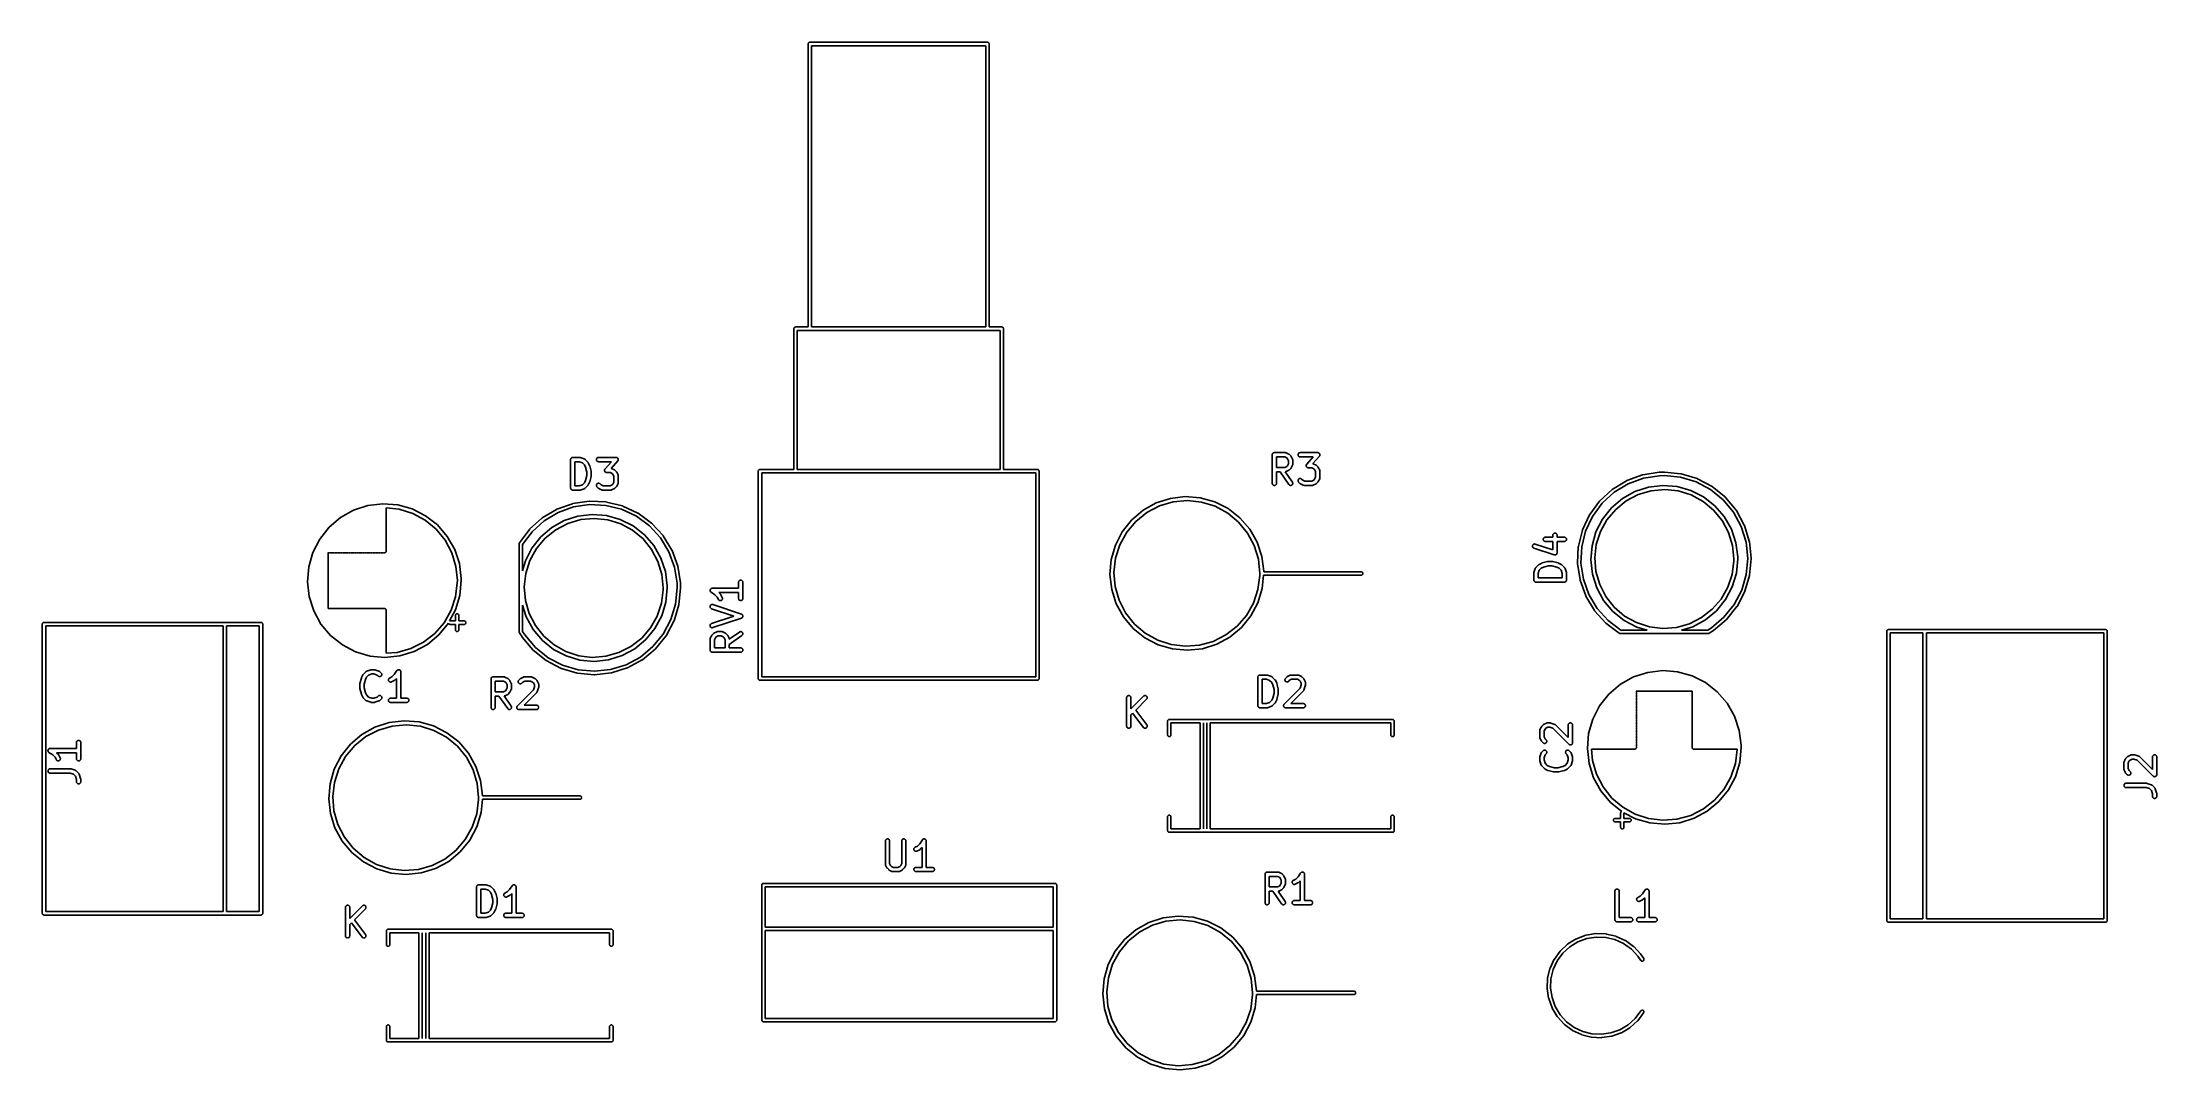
# Model space of a CAD drawing. Extents: x 96 to 170.2, y -65.9 to -29.9.
import ezdxf

# ---------------------------------------------------------------- set-up
doc = ezdxf.new("R2010")
doc.units = 0
doc.header["$MEASUREMENT"] = 0
doc.layers.add('BLACK', color=7, linetype='CONTINUOUS')

msp = doc.modelspace()

# ---------------------------------------------------------------- linework, layer by layer
at = {"layer": 'BLACK', "linetype": 'CONTINUOUS'}
for p, q in [((122.844, -29.918), (122.845, -29.9062)), ((122.844, -29.921), (122.844, -29.918)), ((122.844, -39.858), (122.844, -29.921)), ((122.845, -29.9062), (122.848, -29.8949)), ((122.848, -29.8949), (122.854, -29.8845)), ((122.854, -29.8845), (122.861, -29.8754)), ((122.861, -29.8754), (122.871, -29.8679)), ((122.871, -29.8679), (122.881, -29.8623)), ((122.881, -29.8623), (122.892, -29.8589)), ((122.892, -29.8589), (122.901, -29.858)), ((122.901, -29.858), (122.904, -29.8577)), ((122.901, -29.858), (122.901, -29.858)), ((122.904, -29.8577), (122.907, -29.858)), ((122.907, -29.858), (129.141, -29.858)), ((122.964, -29.978), (122.964, -39.858)), ((129.084, -29.978), (122.964, -29.978)), ((129.084, -39.858), (129.084, -29.978)), ((129.141, -29.858), (129.144, -29.8577)), ((129.144, -29.8577), (129.147, -29.858)), ((129.147, -29.858), (129.156, -29.8589)), ((129.156, -29.8589), (129.167, -29.8623)), ((129.167, -29.8623), (129.177, -29.8679)), ((129.177, -29.8679), (129.187, -29.8754)), ((129.187, -29.8754), (129.194, -29.8845)), ((129.194, -29.8845), (129.2, -29.8949)), ((129.2, -29.8949), (129.203, -29.9062)), ((129.203, -29.9062), (129.204, -29.918)), ((129.204, -29.918), (129.204, -29.9209)), ((129.204, -29.9209), (129.204, -39.858)), ((122.344, -39.918), (122.345, -39.9062)), ((122.344, -39.921), (122.344, -39.918)), ((122.344, -44.858), (122.344, -39.921)), ((122.345, -39.9062), (122.348, -39.8949)), ((122.348, -39.8949), (122.354, -39.8845)), ((122.354, -39.8845), (122.361, -39.8754)), ((122.361, -39.8754), (122.371, -39.8679)), ((122.371, -39.8679), (122.381, -39.8623)), ((122.381, -39.8623), (122.392, -39.8589)), ((122.392, -39.8589), (122.401, -39.858)), ((122.401, -39.858), (122.404, -39.8577)), ((122.401, -39.858), (122.401, -39.858)), ((122.404, -39.8577), (122.407, -39.858)), ((122.407, -39.858), (122.844, -39.858)), ((122.901, -39.978), (122.464, -39.978)), ((122.464, -39.978), (122.464, -44.858)), ((122.904, -39.9783), (122.901, -39.978)), ((122.907, -39.978), (122.904, -39.9783)), ((129.141, -39.978), (122.907, -39.978)), ((122.964, -39.858), (129.084, -39.858)), ((129.144, -39.9783), (129.141, -39.978)), ((129.147, -39.978), (129.144, -39.9783)), ((129.584, -39.978), (129.147, -39.978)), ((129.204, -39.858), (129.641, -39.858)), ((129.584, -44.858), (129.584, -39.978)), ((129.641, -39.858), (129.644, -39.8577)), ((129.644, -39.8577), (129.647, -39.858)), ((129.647, -39.858), (129.656, -39.8589)), ((129.656, -39.8589), (129.667, -39.8623)), ((129.667, -39.8623), (129.677, -39.8679)), ((129.677, -39.8679), (129.687, -39.8754)), ((129.687, -39.8754), (129.694, -39.8845)), ((129.694, -39.8845), (129.7, -39.8949)), ((129.7, -39.8949), (129.703, -39.9062)), ((129.703, -39.9062), (129.704, -39.918)), ((129.704, -39.918), (129.704, -39.9209)), ((129.704, -39.9209), (129.704, -44.858)), ((114.503, -44.5133), (114.504, -44.5063)), ((114.503, -44.5138), (114.503, -44.5133)), ((114.503, -44.5139), (114.503, -44.5138)), ((114.503, -44.5144), (114.503, -44.5139)), ((114.503, -44.5139), (114.503, -44.5139)), ((114.503, -45.5144), (114.503, -44.5144)), ((114.504, -44.4993), (114.505, -44.499)), ((114.504, -44.5063), (114.504, -44.4993)), ((114.505, -44.4988), (114.507, -44.4921)), ((114.505, -44.499), (114.505, -44.4988)), ((114.507, -44.4921), (114.509, -44.4853)), ((114.509, -44.4848), (114.512, -44.4786)), ((114.509, -44.4851), (114.509, -44.4848)), ((114.509, -44.4853), (114.509, -44.4851)), ((114.512, -44.4786), (114.516, -44.4724)), ((114.516, -44.472), (114.521, -44.4666)), ((114.516, -44.4722), (114.516, -44.472)), ((114.516, -44.4724), (114.516, -44.4722)), ((114.521, -44.4666), (114.525, -44.4612)), ((114.525, -44.4608), (114.531, -44.4564)), ((114.525, -44.461), (114.525, -44.4608)), ((114.525, -44.4612), (114.525, -44.461)), ((114.531, -44.4564), (114.536, -44.4519)), ((114.536, -44.4519), (114.537, -44.4518)), ((114.537, -44.4516), (114.543, -44.4484)), ((114.537, -44.4518), (114.537, -44.4516)), ((114.543, -44.4484), (114.549, -44.445)), ((114.549, -44.445), (114.55, -44.445)), ((114.55, -44.4448), (114.557, -44.4428)), ((114.55, -44.445), (114.55, -44.4448)), ((114.557, -44.4428), (114.563, -44.4408)), ((114.563, -44.4408), (114.564, -44.4408)), ((114.564, -44.4407), (114.571, -44.4401)), ((114.564, -44.4408), (114.564, -44.4407)), ((114.571, -44.4401), (114.578, -44.4394)), ((114.578, -44.4394), (114.816, -44.4394)), ((114.816, -44.4394), (114.817, -44.4394)), ((114.817, -44.4394), (114.821, -44.4399)), ((114.821, -44.4399), (114.825, -44.44)), ((114.825, -44.44), (114.828, -44.4407)), ((114.828, -44.4407), (114.832, -44.441)), ((114.832, -44.441), (114.836, -44.4423)), ((114.836, -44.4423), (114.84, -44.4432)), ((114.84, -44.4432), (114.983, -44.4908)), ((114.983, -44.4908), (114.984, -44.4912)), ((114.984, -44.4912), (114.986, -44.4921)), ((114.986, -44.4921), (114.988, -44.4928)), ((114.988, -44.4928), (114.992, -44.4952)), ((114.992, -44.4952), (114.997, -44.4973)), ((114.997, -44.4973), (114.999, -44.4986)), ((114.999, -44.4986), (115.001, -44.4997)), ((115.001, -44.4997), (115.005, -44.5029)), ((115.005, -44.5029), (115.009, -44.5059)), ((115.009, -44.5059), (115.01, -44.5076)), ((115.01, -44.5076), (115.012, -44.509)), ((115.012, -44.509), (115.107, -44.6042)), ((115.408, -44.5139), (115.409, -44.4993)), ((115.409, -44.5284), (115.408, -44.5139)), ((115.409, -44.4993), (115.414, -44.4853)), ((115.413, -44.5425), (115.409, -44.5284)), ((115.42, -44.5554), (115.413, -44.5425)), ((115.414, -44.4853), (115.42, -44.4724)), ((115.42, -44.4724), (115.43, -44.4612)), ((115.43, -44.4612), (115.441, -44.4519)), ((115.441, -44.4519), (115.454, -44.445)), ((115.454, -44.445), (115.468, -44.4408)), ((115.468, -44.4408), (115.483, -44.4394)), ((115.483, -44.4394), (116.102, -44.4394)), ((116.102, -44.4394), (116.103, -44.4394)), ((116.103, -44.4394), (116.107, -44.4399)), ((116.107, -44.4399), (116.112, -44.4401)), ((116.112, -44.4401), (116.115, -44.4407)), ((116.115, -44.4407), (116.117, -44.441)), ((116.117, -44.441), (116.122, -44.4424)), ((116.122, -44.4424), (116.126, -44.4435)), ((116.126, -44.4435), (116.129, -44.4446)), ((116.129, -44.4446), (116.131, -44.4454)), ((116.131, -44.4454), (116.135, -44.4477)), ((116.135, -44.4477), (116.14, -44.4497)), ((116.14, -44.4497), (116.142, -44.4512)), ((116.142, -44.4512), (116.144, -44.4525)), ((116.144, -44.4525), (116.148, -44.4555)), ((116.148, -44.4555), (116.151, -44.4583)), ((116.151, -44.4583), (116.153, -44.4602)), ((116.153, -44.4602), (116.155, -44.4619)), ((116.155, -44.4619), (116.158, -44.4656)), ((116.158, -44.4656), (116.161, -44.469)), ((116.161, -44.469), (116.163, -44.4713)), ((116.163, -44.4713), (116.164, -44.4733)), ((116.164, -44.4733), (116.167, -44.4775)), ((116.167, -44.4775), (116.169, -44.4815)), ((116.169, -44.5476), (116.167, -44.5519)), ((116.169, -44.4815), (116.17, -44.484)), ((116.171, -44.5434), (116.169, -44.5476)), ((116.17, -44.484), (116.171, -44.4863)), ((116.171, -44.4863), (116.173, -44.4908)), ((116.172, -44.5409), (116.171, -44.5434)), ((116.173, -44.5385), (116.172, -44.5409)), ((116.173, -44.4908), (116.174, -44.4952)), ((116.174, -44.534), (116.173, -44.5385)), ((116.174, -44.4952), (116.175, -44.4978)), ((116.175, -44.5295), (116.174, -44.534)), ((116.175, -44.4978), (116.175, -44.5003)), ((116.175, -44.5003), (116.176, -44.505)), ((116.176, -44.5243), (116.175, -44.5268)), ((116.175, -44.5268), (116.175, -44.5295)), ((116.176, -44.505), (116.177, -44.5097)), ((116.177, -44.5097), (116.176, -44.5123)), ((116.176, -44.5123), (116.177, -44.5149)), ((116.177, -44.5149), (116.176, -44.5196)), ((116.176, -44.5196), (116.176, -44.5243)), ((139.141, -44.3453), (139.142, -44.3383)), ((139.141, -44.3458), (139.141, -44.3453)), ((139.141, -44.3459), (139.141, -44.3458)), ((139.141, -44.3464), (139.141, -44.3459)), ((139.141, -44.3459), (139.141, -44.3459)), ((139.141, -45.3464), (139.141, -44.3464)), ((139.142, -44.3313), (139.143, -44.331)), ((139.142, -44.3383), (139.142, -44.3313)), ((139.143, -44.3308), (139.145, -44.3241)), ((139.143, -44.331), (139.143, -44.3308)), ((139.145, -44.3241), (139.147, -44.3173)), ((139.147, -44.3168), (139.15, -44.3106)), ((139.147, -44.3171), (139.147, -44.3168)), ((139.147, -44.3173), (139.147, -44.3171)), ((139.15, -44.3106), (139.154, -44.3044)), ((139.154, -44.304), (139.159, -44.2986)), ((139.154, -44.3042), (139.154, -44.304)), ((139.154, -44.3044), (139.154, -44.3042)), ((139.159, -44.2986), (139.163, -44.2932)), ((139.163, -44.2928), (139.169, -44.2884)), ((139.163, -44.293), (139.163, -44.2928)), ((139.163, -44.2932), (139.163, -44.293)), ((139.169, -44.2884), (139.174, -44.2839)), ((139.174, -44.2839), (139.175, -44.2838)), ((139.175, -44.2836), (139.181, -44.2804)), ((139.175, -44.2838), (139.175, -44.2836)), ((139.181, -44.2804), (139.187, -44.277)), ((139.187, -44.277), (139.188, -44.277)), ((139.188, -44.2768), (139.195, -44.2748)), ((139.188, -44.277), (139.188, -44.2768)), ((139.195, -44.2748), (139.201, -44.2728)), ((139.201, -44.2728), (139.202, -44.2728)), ((139.202, -44.2727), (139.209, -44.2721)), ((139.202, -44.2728), (139.202, -44.2727)), ((139.209, -44.2721), (139.216, -44.2714)), ((139.216, -44.2714), (139.597, -44.2714)), ((139.291, -44.4214), (139.291, -44.7952)), ((139.579, -44.4214), (139.291, -44.4214)), ((139.648, -44.4556), (139.579, -44.4214)), ((139.597, -44.2714), (139.598, -44.2714)), ((139.598, -44.2714), (139.6, -44.2716)), ((139.6, -44.2716), (139.602, -44.2716)), ((139.602, -44.2716), (139.607, -44.2724)), ((139.607, -44.2724), (139.612, -44.273)), ((139.612, -44.273), (139.615, -44.2737)), ((139.615, -44.2737), (139.617, -44.2741)), ((139.617, -44.2741), (139.622, -44.2759)), ((139.622, -44.2759), (139.626, -44.2774)), ((139.626, -44.2774), (139.628, -44.2785)), ((139.628, -44.2785), (139.63, -44.2793)), ((139.63, -44.2793), (139.726, -44.3269)), ((139.678, -44.486), (139.648, -44.4556)), ((139.712, -44.5546), (139.678, -44.486)), ((139.726, -44.3269), (139.727, -44.3274)), ((139.727, -44.3274), (139.73, -44.3297)), ((139.73, -44.3297), (139.734, -44.3317)), ((139.734, -44.3317), (139.736, -44.3337)), ((139.736, -44.3337), (139.739, -44.3354)), ((139.739, -44.3354), (139.742, -44.3383)), ((139.742, -44.3383), (139.745, -44.341)), ((139.745, -44.341), (139.793, -44.3886)), ((139.793, -44.3886), (139.793, -44.3893)), ((139.793, -44.3893), (139.796, -44.3926)), ((139.796, -44.3926), (139.799, -44.3957)), ((139.799, -44.3957), (139.801, -44.3983)), ((139.801, -44.3983), (139.803, -44.4008)), ((139.803, -44.4008), (139.805, -44.4045)), ((139.805, -44.4045), (139.807, -44.4081)), ((139.807, -44.4081), (139.854, -44.5033)), ((139.854, -44.5033), (139.855, -44.5043)), ((139.855, -44.5043), (139.856, -44.5063)), ((139.856, -44.5063), (139.857, -44.5083)), ((139.857, -44.5083), (139.858, -44.5132)), ((139.858, -44.5132), (139.86, -44.518)), ((139.86, -44.518), (139.86, -44.5202)), ((139.86, -44.5202), (139.861, -44.5223)), ((139.861, -44.5223), (139.861, -44.5274)), ((139.861, -44.5274), (139.862, -44.5325)), ((139.862, -44.5325), (139.862, -44.5347)), ((139.862, -44.5347), (139.862, -44.5369)), ((139.862, -44.5369), (139.862, -44.6797)), ((140.046, -44.3459), (140.047, -44.3313)), ((140.047, -44.3604), (140.046, -44.3459)), ((140.047, -44.3313), (140.052, -44.3173)), ((140.051, -44.3745), (140.047, -44.3604)), ((140.058, -44.3874), (140.051, -44.3745)), ((140.052, -44.3173), (140.058, -44.3044)), ((140.058, -44.3044), (140.068, -44.2932)), ((140.067, -44.3989), (140.058, -44.3874)), ((140.078, -44.4083), (140.067, -44.3989)), ((140.068, -44.2932), (140.079, -44.2839)), ((140.091, -44.4153), (140.078, -44.4083)), ((140.079, -44.2839), (140.092, -44.277)), ((140.105, -44.4197), (140.091, -44.4153)), ((140.092, -44.277), (140.106, -44.2728)), ((140.12, -44.4214), (140.105, -44.4197)), ((140.106, -44.2728), (140.121, -44.2714)), ((140.121, -44.4214), (140.12, -44.4214)), ((140.121, -44.2714), (140.74, -44.2714)), ((140.574, -44.4214), (140.121, -44.4214)), ((140.35, -44.6779), (140.574, -44.4214)), ((140.796, -44.3958), (140.569, -44.6551)), ((140.74, -44.2714), (140.741, -44.2714)), ((140.741, -44.2714), (140.745, -44.2719)), ((140.745, -44.2719), (140.75, -44.2721)), ((140.75, -44.2721), (140.753, -44.2727)), ((140.753, -44.2727), (140.755, -44.273)), ((140.755, -44.273), (140.76, -44.2744)), ((140.76, -44.2744), (140.764, -44.2755)), ((140.764, -44.2755), (140.767, -44.2766)), ((140.767, -44.2766), (140.769, -44.2774)), ((140.769, -44.2774), (140.773, -44.2797)), ((140.773, -44.2797), (140.778, -44.2817)), ((140.778, -44.2817), (140.78, -44.2832)), ((140.78, -44.2832), (140.782, -44.2845)), ((140.782, -44.2845), (140.786, -44.2875)), ((140.786, -44.2875), (140.789, -44.2903)), ((140.789, -44.2903), (140.791, -44.2922)), ((140.791, -44.2922), (140.793, -44.2939)), ((140.793, -44.2939), (140.796, -44.2976)), ((140.796, -44.2976), (140.799, -44.301)), ((140.799, -44.3919), (140.796, -44.3958)), ((140.799, -44.301), (140.801, -44.3033)), ((140.802, -44.3883), (140.799, -44.3919)), ((140.801, -44.3033), (140.802, -44.3053)), ((140.802, -44.3053), (140.805, -44.3095)), ((140.803, -44.386), (140.802, -44.3883)), ((140.805, -44.3839), (140.803, -44.386)), ((140.805, -44.3095), (140.807, -44.3135)), ((140.807, -44.3796), (140.805, -44.3839)), ((140.807, -44.3135), (140.808, -44.316)), ((140.809, -44.3754), (140.807, -44.3796)), ((140.808, -44.316), (140.809, -44.3183)), ((140.809, -44.3183), (140.811, -44.3228)), ((140.81, -44.3729), (140.809, -44.3754)), ((140.811, -44.3705), (140.81, -44.3729)), ((140.811, -44.3228), (140.812, -44.3272)), ((140.812, -44.366), (140.811, -44.3705)), ((140.812, -44.3272), (140.813, -44.3298)), ((140.813, -44.3615), (140.812, -44.366)), ((140.813, -44.3298), (140.813, -44.3323)), ((140.813, -44.3323), (140.814, -44.337)), ((140.814, -44.3563), (140.813, -44.3588)), ((140.813, -44.3588), (140.813, -44.3615)), ((140.814, -44.337), (140.815, -44.3417)), ((140.815, -44.3417), (140.814, -44.3443)), ((140.814, -44.3443), (140.815, -44.3469)), ((140.815, -44.3469), (140.814, -44.3516)), ((140.814, -44.3516), (140.814, -44.3563)), ((114.653, -44.5894), (114.653, -45.4394)), ((114.804, -44.5894), (114.653, -44.5894)), ((114.918, -44.6276), (114.804, -44.5894)), ((114.992, -44.7017), (114.918, -44.6276)), ((115.031, -44.7787), (114.992, -44.7017)), ((114.992, -45.3271), (115.031, -45.2501)), ((115.074, -44.9522), (115.031, -44.7787)), ((115.031, -45.2501), (115.074, -45.0766)), ((115.074, -45.0766), (115.074, -44.9522)), ((115.107, -44.6042), (115.108, -44.6049)), ((115.108, -44.6049), (115.11, -44.6082)), ((115.11, -44.6082), (115.113, -44.6113)), ((115.113, -44.6113), (115.115, -44.614)), ((115.115, -44.614), (115.117, -44.6164)), ((115.117, -44.6164), (115.119, -44.6201)), ((115.119, -44.6201), (115.121, -44.6237)), ((115.121, -44.6237), (115.169, -44.7189)), ((115.169, -44.7189), (115.169, -44.7199)), ((115.169, -44.7199), (115.169, -44.7202)), ((115.169, -44.7202), (115.17, -44.7205)), ((115.17, -44.7205), (115.172, -44.7271)), ((115.172, -44.7271), (115.174, -44.7336)), ((115.174, -44.7336), (115.174, -44.734)), ((115.174, -44.734), (115.174, -44.7343)), ((115.174, -44.7343), (115.222, -44.9248)), ((115.222, -45.104), (115.174, -45.2945)), ((115.222, -44.9248), (115.222, -44.9258)), ((115.222, -44.9258), (115.223, -44.9271)), ((115.223, -45.1014), (115.222, -45.1027)), ((115.222, -45.1027), (115.222, -45.104)), ((115.223, -44.9271), (115.223, -44.9284)), ((115.223, -44.9284), (115.223, -44.9344)), ((115.223, -44.9344), (115.224, -44.9403)), ((115.224, -45.0895), (115.223, -45.0955)), ((115.223, -45.0955), (115.223, -45.1014)), ((115.224, -44.9403), (115.224, -44.9416)), ((115.224, -44.9416), (115.224, -44.943)), ((115.224, -44.943), (115.224, -45.0858)), ((115.224, -45.0858), (115.224, -45.0869)), ((115.224, -45.0869), (115.224, -45.0882)), ((115.224, -45.0882), (115.224, -45.0895)), ((115.429, -44.5669), (115.42, -44.5554)), ((115.44, -44.5763), (115.429, -44.5669)), ((115.453, -44.5833), (115.44, -44.5763)), ((115.467, -44.5877), (115.453, -44.5833)), ((115.482, -44.5894), (115.467, -44.5877)), ((115.483, -44.5894), (115.482, -44.5894)), ((115.936, -44.5894), (115.483, -44.5894)), ((115.693, -44.8948), (115.694, -44.8901)), ((115.694, -44.8974), (115.693, -44.8948)), ((115.694, -44.8854), (115.695, -44.8829)), ((115.694, -44.8901), (115.694, -44.8854)), ((115.694, -44.9001), (115.694, -44.8974)), ((115.694, -44.9047), (115.694, -44.9001)), ((115.695, -44.9094), (115.694, -44.9047)), ((115.695, -44.8803), (115.696, -44.8758)), ((115.695, -44.8829), (115.695, -44.8803)), ((115.695, -44.9119), (115.695, -44.9094)), ((115.696, -44.9145), (115.695, -44.9119)), ((115.696, -44.8758), (115.697, -44.8712)), ((115.698, -44.9189), (115.696, -44.9145)), ((115.697, -44.8712), (115.698, -44.8688)), ((115.698, -44.8688), (115.699, -44.8663)), ((115.699, -44.9234), (115.698, -44.9189)), ((115.699, -44.8663), (115.701, -44.8621)), ((115.7, -44.9258), (115.699, -44.9234)), ((115.701, -44.9282), (115.7, -44.9258)), ((115.701, -44.8621), (115.703, -44.8578)), ((115.703, -44.9322), (115.701, -44.9282)), ((115.703, -44.8578), (115.705, -44.8557)), ((115.706, -44.9364), (115.703, -44.9322)), ((115.705, -44.8557), (115.706, -44.8534)), ((115.706, -44.8534), (115.709, -44.8498)), ((115.707, -44.9384), (115.706, -44.9364)), ((115.709, -44.9407), (115.707, -44.9384)), ((115.709, -44.8498), (115.712, -44.8459)), ((115.712, -44.9441), (115.709, -44.9407)), ((115.712, -44.8459), (115.936, -44.5894)), ((115.715, -44.9478), (115.712, -44.9441)), ((115.717, -44.9495), (115.715, -44.9478)), ((115.719, -44.9514), (115.717, -44.9495)), ((115.722, -44.9542), (115.719, -44.9514)), ((115.726, -44.9572), (115.722, -44.9542)), ((115.728, -44.9585), (115.726, -44.9572)), ((115.73, -44.96), (115.728, -44.9585)), ((115.735, -44.962), (115.73, -44.96)), ((115.739, -44.9643), (115.735, -44.962)), ((115.741, -44.9651), (115.739, -44.9643)), ((115.744, -44.9662), (115.741, -44.9651)), ((115.748, -44.9673), (115.744, -44.9662)), ((115.753, -44.9687), (115.748, -44.9673)), ((115.755, -44.969), (115.753, -44.9687)), ((115.758, -44.9696), (115.755, -44.969)), ((115.763, -44.9698), (115.758, -44.9696)), ((115.767, -44.9703), (115.763, -44.9698)), ((115.768, -44.9703), (115.767, -44.9703)), ((115.894, -44.9703), (115.768, -44.9703)), ((115.962, -45.0046), (115.894, -44.9703)), ((116.158, -44.5638), (115.931, -44.8231)), ((115.931, -44.8231), (115.936, -44.8248)), ((115.936, -44.8248), (115.941, -44.8264)), ((115.941, -44.8264), (115.943, -44.8275)), ((115.943, -44.8275), (115.945, -44.8283)), ((115.945, -44.8283), (116.04, -44.8759)), ((115.992, -45.035), (115.962, -45.0046)), ((116.027, -45.1035), (115.992, -45.035)), ((116.027, -45.3062), (116.027, -45.1035)), ((116.04, -44.8759), (116.041, -44.8763)), ((116.041, -44.8763), (116.044, -44.8786)), ((116.044, -44.8786), (116.048, -44.8806)), ((116.048, -44.8806), (116.051, -44.8826)), ((116.051, -44.8826), (116.053, -44.8843)), ((116.053, -44.8843), (116.056, -44.8872)), ((116.056, -44.8872), (116.06, -44.8899)), ((116.06, -44.8899), (116.107, -44.9375)), ((116.107, -44.9375), (116.108, -44.9383)), ((116.108, -44.9383), (116.11, -44.9416)), ((116.11, -44.9416), (116.113, -44.9446)), ((116.113, -44.9446), (116.115, -44.9473)), ((116.115, -44.9473), (116.117, -44.9497)), ((116.117, -44.9497), (116.119, -44.9535)), ((116.119, -44.9535), (116.121, -44.957)), ((116.121, -44.957), (116.169, -45.0523)), ((116.161, -44.5599), (116.158, -44.5638)), ((116.164, -44.5563), (116.161, -44.5599)), ((116.165, -44.554), (116.164, -44.5563)), ((116.167, -44.5519), (116.165, -44.554)), ((116.169, -45.0523), (116.169, -45.0532)), ((116.169, -45.0532), (116.17, -45.0553)), ((116.17, -45.0553), (116.171, -45.0572)), ((116.171, -45.0572), (116.173, -45.0621)), ((116.173, -45.0621), (116.174, -45.0669)), ((116.174, -45.0669), (116.175, -45.0691)), ((116.175, -45.0691), (116.175, -45.0712)), ((116.175, -45.0712), (116.176, -45.0763)), ((116.176, -45.0763), (116.177, -45.0814)), ((116.177, -45.0814), (116.176, -45.0836)), ((116.176, -45.0836), (116.177, -45.0858)), ((116.177, -45.0858), (116.177, -45.3239)), ((121.094, -44.918), (121.095, -44.9062)), ((121.094, -44.921), (121.094, -44.918)), ((121.094, -52.2051), (121.094, -44.921)), ((121.095, -44.9062), (121.098, -44.8949)), ((121.098, -44.8949), (121.104, -44.8845)), ((121.104, -44.8845), (121.111, -44.8754)), ((121.111, -44.8754), (121.121, -44.8679)), ((121.121, -44.8679), (121.131, -44.8623)), ((121.131, -44.8623), (121.142, -44.8589)), ((121.142, -44.8589), (121.151, -44.858)), ((121.151, -44.858), (121.154, -44.8577)), ((121.151, -44.858), (121.151, -44.858)), ((121.154, -44.8577), (121.157, -44.858)), ((121.157, -44.858), (122.344, -44.858)), ((122.401, -44.978), (121.214, -44.978)), ((121.214, -44.978), (121.214, -52.148)), ((122.404, -44.9783), (122.401, -44.978)), ((122.407, -44.978), (122.404, -44.9783)), ((129.641, -44.978), (122.407, -44.978)), ((122.464, -44.858), (129.584, -44.858)), ((129.644, -44.9783), (129.641, -44.978)), ((129.647, -44.978), (129.644, -44.9783)), ((130.834, -44.978), (129.647, -44.978)), ((129.704, -44.858), (130.891, -44.858)), ((130.834, -52.148), (130.834, -44.978)), ((130.891, -44.858), (130.894, -44.8577)), ((130.894, -44.8577), (130.897, -44.858)), ((130.897, -44.858), (130.906, -44.8589)), ((130.906, -44.8589), (130.917, -44.8623)), ((130.917, -44.8623), (130.927, -44.8679)), ((130.927, -44.8679), (130.937, -44.8754)), ((130.937, -44.8754), (130.944, -44.8845)), ((130.944, -44.8845), (130.95, -44.8949)), ((130.95, -44.8949), (130.953, -44.9062)), ((130.953, -44.9062), (130.954, -44.918)), ((130.954, -44.918), (130.954, -44.9209)), ((130.954, -44.9209), (130.954, -52.2051)), ((139.291, -44.7952), (139.579, -44.7952)), ((139.415, -44.9452), (139.291, -44.9452)), ((139.291, -44.9452), (139.291, -45.3464)), ((139.726, -45.3894), (139.415, -44.9452)), ((139.579, -44.7952), (139.648, -44.7609)), ((139.599, -44.945), (139.598, -44.9451)), ((139.598, -44.9451), (139.849, -45.3034)), ((139.601, -44.9451), (139.599, -44.945)), ((139.606, -44.9443), (139.601, -44.9451)), ((139.611, -44.9438), (139.606, -44.9443)), ((139.614, -44.9431), (139.611, -44.9438)), ((139.616, -44.9428), (139.614, -44.9431)), ((139.621, -44.941), (139.616, -44.9428)), ((139.625, -44.9395), (139.621, -44.941)), ((139.627, -44.9385), (139.625, -44.9395)), ((139.629, -44.9377), (139.627, -44.9385)), ((139.63, -44.9373), (139.629, -44.9377)), ((139.726, -44.8897), (139.63, -44.9373)), ((139.648, -44.7609), (139.678, -44.7305)), ((139.678, -44.7305), (139.712, -44.662)), ((139.712, -44.662), (139.712, -44.5546)), ((139.729, -44.8874), (139.726, -44.8897)), ((139.733, -44.8855), (139.729, -44.8874)), ((139.735, -44.8835), (139.733, -44.8855)), ((139.738, -44.8819), (139.735, -44.8835)), ((139.741, -44.879), (139.738, -44.8819)), ((139.744, -44.8763), (139.741, -44.879)), ((139.745, -44.8756), (139.744, -44.8763)), ((139.793, -44.828), (139.745, -44.8756)), ((139.795, -44.8247), (139.793, -44.828)), ((139.798, -44.8217), (139.795, -44.8247)), ((139.8, -44.8191), (139.798, -44.8217)), ((139.802, -44.8167), (139.8, -44.8191)), ((139.804, -44.813), (139.802, -44.8167)), ((139.806, -44.8094), (139.804, -44.813)), ((139.807, -44.8085), (139.806, -44.8094)), ((139.854, -44.7133), (139.807, -44.8085)), ((139.855, -44.7112), (139.854, -44.7133)), ((139.856, -44.7093), (139.855, -44.7112)), ((139.858, -44.7044), (139.856, -44.7093)), ((139.86, -44.6996), (139.858, -44.7044)), ((139.861, -44.6953), (139.86, -44.6974)), ((139.86, -44.6974), (139.86, -44.6996)), ((139.862, -44.6852), (139.861, -44.6902)), ((139.861, -44.6902), (139.861, -44.6953)), ((139.862, -44.6797), (139.862, -44.6808)), ((139.862, -44.6808), (139.862, -44.683)), ((139.862, -44.683), (139.862, -44.6852)), ((140.046, -45.2504), (140.047, -45.2358)), ((140.047, -45.2649), (140.046, -45.2504)), ((140.047, -45.2358), (140.052, -45.2218)), ((140.051, -45.279), (140.047, -45.2649)), ((140.058, -45.292), (140.051, -45.279)), ((140.052, -45.2218), (140.059, -45.209)), ((140.059, -45.209), (140.068, -45.1977)), ((140.068, -45.1977), (140.079, -45.1885)), ((140.079, -45.1885), (140.092, -45.1817)), ((140.092, -45.1817), (140.106, -45.1775)), ((140.106, -45.1775), (140.121, -45.1761)), ((140.121, -45.1761), (140.135, -45.1776)), ((140.135, -45.1776), (140.149, -45.1819)), ((140.149, -45.1819), (140.162, -45.1888)), ((140.162, -45.1888), (140.174, -45.1981)), ((140.174, -45.1981), (140.213, -45.2371)), ((140.213, -45.2371), (140.281, -45.2714)), ((140.281, -45.2714), (140.532, -45.2714)), ((140.331, -44.7268), (140.332, -44.7221)), ((140.332, -44.7294), (140.331, -44.7268)), ((140.332, -44.7174), (140.333, -44.7149)), ((140.332, -44.7221), (140.332, -44.7174)), ((140.332, -44.7321), (140.332, -44.7294)), ((140.332, -44.7367), (140.332, -44.7321)), ((140.333, -44.7414), (140.332, -44.7367)), ((140.333, -44.7123), (140.334, -44.7078)), ((140.333, -44.7149), (140.333, -44.7123)), ((140.333, -44.7439), (140.333, -44.7414)), ((140.334, -44.7465), (140.333, -44.7439)), ((140.334, -44.7078), (140.335, -44.7032)), ((140.336, -44.7509), (140.334, -44.7465)), ((140.335, -44.7032), (140.336, -44.7008)), ((140.336, -44.7008), (140.337, -44.6983)), ((140.337, -44.7554), (140.336, -44.7509)), ((140.337, -44.6983), (140.339, -44.6941)), ((140.338, -44.7578), (140.337, -44.7554)), ((140.339, -44.7602), (140.338, -44.7578)), ((140.339, -44.6941), (140.341, -44.6898)), ((140.341, -44.7642), (140.339, -44.7602)), ((140.341, -44.6898), (140.343, -44.6877)), ((140.344, -44.7684), (140.341, -44.7642)), ((140.343, -44.6877), (140.344, -44.6854)), ((140.344, -44.6854), (140.347, -44.6818)), ((140.345, -44.7704), (140.344, -44.7684)), ((140.347, -44.7727), (140.345, -44.7704)), ((140.347, -44.6818), (140.35, -44.6779)), ((140.35, -44.7761), (140.347, -44.7727)), ((140.353, -44.7798), (140.35, -44.7761)), ((140.355, -44.7815), (140.353, -44.7798)), ((140.357, -44.7834), (140.355, -44.7815)), ((140.36, -44.7862), (140.357, -44.7834)), ((140.364, -44.7892), (140.36, -44.7862)), ((140.366, -44.7905), (140.364, -44.7892)), ((140.368, -44.792), (140.366, -44.7905)), ((140.373, -44.794), (140.368, -44.792)), ((140.377, -44.7963), (140.373, -44.794)), ((140.379, -44.7971), (140.377, -44.7963)), ((140.382, -44.7982), (140.379, -44.7971)), ((140.386, -44.7993), (140.382, -44.7982)), ((140.391, -44.8007), (140.386, -44.7993)), ((140.393, -44.801), (140.391, -44.8007)), ((140.396, -44.8016), (140.393, -44.801)), ((140.401, -44.8018), (140.396, -44.8016)), ((140.405, -44.8023), (140.401, -44.8018)), ((140.406, -44.8023), (140.405, -44.8023)), ((140.532, -44.8023), (140.406, -44.8023)), ((140.6, -44.8366), (140.532, -44.8023)), ((140.532, -45.2714), (140.6, -45.2371)), ((140.569, -44.6551), (140.574, -44.6568)), ((140.574, -44.6568), (140.579, -44.6584)), ((140.579, -44.6584), (140.581, -44.6595)), ((140.581, -44.6595), (140.583, -44.6603)), ((140.583, -44.6603), (140.678, -44.7079)), ((140.63, -44.867), (140.6, -44.8366)), ((140.6, -45.2371), (140.63, -45.2067)), ((140.665, -44.9355), (140.63, -44.867)), ((140.63, -45.2067), (140.665, -45.1382)), ((140.665, -45.1382), (140.665, -44.9355)), ((140.678, -44.7079), (140.679, -44.7083)), ((140.679, -44.7083), (140.682, -44.7106)), ((140.682, -44.7106), (140.686, -44.7126)), ((140.686, -44.7126), (140.689, -44.7146)), ((140.689, -44.7146), (140.691, -44.7163)), ((140.691, -44.7163), (140.694, -44.7192)), ((140.694, -44.7192), (140.698, -44.7219)), ((140.698, -44.7219), (140.745, -44.7695)), ((140.745, -44.7695), (140.746, -44.7703)), ((140.746, -44.7703), (140.748, -44.7736)), ((140.748, -44.7736), (140.751, -44.7766)), ((140.751, -44.7766), (140.753, -44.7793)), ((140.753, -44.7793), (140.755, -44.7817)), ((140.756, -45.2892), (140.754, -45.2929)), ((140.755, -44.7817), (140.757, -44.7855)), ((140.759, -45.2856), (140.756, -45.2892)), ((140.757, -44.7855), (140.759, -44.789)), ((140.759, -44.789), (140.807, -44.8843)), ((140.807, -45.1894), (140.759, -45.2847)), ((140.759, -45.2847), (140.759, -45.2856)), ((140.807, -44.8843), (140.807, -44.8852)), ((140.807, -44.8852), (140.808, -44.8873)), ((140.808, -45.1874), (140.807, -45.1894)), ((140.808, -44.8873), (140.809, -44.8892)), ((140.809, -45.1854), (140.808, -45.1874)), ((140.809, -44.8892), (140.811, -44.8941)), ((140.81, -45.1806), (140.809, -45.1854)), ((140.812, -45.1758), (140.81, -45.1806)), ((140.811, -44.8941), (140.812, -44.8989)), ((140.812, -44.8989), (140.813, -44.9011)), ((140.813, -45.1715), (140.812, -45.1736)), ((140.812, -45.1736), (140.812, -45.1758)), ((140.813, -44.9011), (140.813, -44.9032)), ((140.813, -44.9032), (140.814, -44.9083)), ((140.814, -45.1664), (140.813, -45.1715)), ((140.814, -44.9083), (140.815, -44.9134)), ((140.815, -44.9134), (140.814, -44.9156)), ((140.814, -44.9156), (140.815, -44.9178)), ((140.815, -45.157), (140.814, -45.1591)), ((140.814, -45.1591), (140.815, -45.1614)), ((140.815, -45.1614), (140.814, -45.1664)), ((140.815, -44.9178), (140.815, -45.1559)), ((140.815, -45.1559), (140.815, -45.157)), ((151.082, -45.5634), (151.581, -45.2603)), ((151.581, -45.2599), (151.586, -45.2576)), ((151.581, -45.2603), (151.581, -45.2599)), ((151.586, -45.2576), (151.591, -45.2552)), ((151.591, -45.2552), (152.139, -45.0548)), ((152.175, -45.1695), (151.638, -45.3659)), ((152.139, -45.0548), (152.14, -45.0545)), ((152.14, -45.0545), (152.145, -45.0532)), ((152.145, -45.0532), (152.151, -45.0518)), ((152.151, -45.0518), (152.727, -44.9617)), ((152.742, -45.0808), (152.175, -45.1695)), ((152.727, -44.9617), (152.728, -44.9615)), ((152.728, -44.9615), (152.731, -44.9614)), ((152.731, -44.9614), (152.735, -44.961)), ((152.735, -44.961), (152.907, -44.956)), ((152.906, -45.0761), (152.742, -45.0808)), ((153.477, -45.132), (152.906, -45.0761)), ((152.907, -44.956), (152.908, -44.956)), ((152.908, -44.956), (152.911, -44.9563)), ((152.911, -44.9563), (152.913, -44.9563)), ((152.913, -44.9563), (153.494, -45.0131)), ((154.024, -45.2972), (153.477, -45.132)), ((153.494, -45.0131), (153.495, -45.0132)), ((153.495, -45.0132), (153.5, -45.0144)), ((153.5, -45.0144), (153.506, -45.0154)), ((153.506, -45.0154), (154.064, -45.184)), ((154.064, -45.184), (154.065, -45.1842)), ((154.065, -45.1842), (154.07, -45.1864)), ((154.07, -45.1864), (154.075, -45.1884)), ((154.075, -45.1884), (154.59, -45.4623)), ((114.504, -45.5214), (114.503, -45.5144)), ((114.504, -45.5284), (114.504, -45.5214)), ((114.504, -45.5287), (114.504, -45.5284)), ((114.504, -45.5289), (114.504, -45.5287)), ((114.506, -45.5357), (114.504, -45.5289)), ((114.508, -45.5425), (114.506, -45.5357)), ((114.508, -45.5427), (114.508, -45.5425)), ((114.509, -45.543), (114.508, -45.5427)), ((114.512, -45.5492), (114.509, -45.543)), ((114.515, -45.5554), (114.512, -45.5492)), ((114.515, -45.5557), (114.515, -45.5554)), ((114.515, -45.5559), (114.515, -45.5557)), ((114.52, -45.5614), (114.515, -45.5559)), ((114.524, -45.5669), (114.52, -45.5614)), ((114.525, -45.567), (114.524, -45.5669)), ((114.525, -45.5672), (114.525, -45.567)), ((114.53, -45.5717), (114.525, -45.5672)), ((114.536, -45.5763), (114.53, -45.5717)), ((114.536, -45.5764), (114.536, -45.5763)), ((114.536, -45.5766), (114.536, -45.5764)), ((114.542, -45.5799), (114.536, -45.5766)), ((114.548, -45.5833), (114.542, -45.5799)), ((114.549, -45.5834), (114.548, -45.5833)), ((114.549, -45.5835), (114.549, -45.5834)), ((114.556, -45.5856), (114.549, -45.5835)), ((114.562, -45.5877), (114.556, -45.5856)), ((114.563, -45.5878), (114.562, -45.5877)), ((114.57, -45.5886), (114.563, -45.5878)), ((114.563, -45.5878), (114.563, -45.5878)), ((114.577, -45.5894), (114.57, -45.5886)), ((114.578, -45.5894), (114.577, -45.5894)), ((114.577, -45.5894), (114.577, -45.5894)), ((114.577, -45.5894), (114.577, -45.5894)), ((114.577, -45.5894), (114.577, -45.5894)), ((114.816, -45.5894), (114.578, -45.5894)), ((114.579, -46.0626), (115.156, -45.9765)), ((114.653, -45.4394), (114.804, -45.4394)), ((114.804, -45.4394), (114.918, -45.4012)), ((114.82, -45.589), (114.816, -45.5894)), ((114.824, -45.5889), (114.82, -45.589)), ((114.827, -45.5883), (114.824, -45.5889)), ((114.831, -45.588), (114.827, -45.5883)), ((114.835, -45.5867), (114.831, -45.588)), ((114.839, -45.5859), (114.835, -45.5867)), ((114.84, -45.5855), (114.839, -45.5859)), ((114.983, -45.5379), (114.84, -45.5855)), ((114.918, -45.4012), (114.992, -45.3271)), ((114.985, -45.537), (114.983, -45.5379)), ((114.987, -45.5364), (114.985, -45.537)), ((114.991, -45.534), (114.987, -45.5364)), ((114.996, -45.532), (114.991, -45.534)), ((114.998, -45.5307), (114.996, -45.532)), ((115, -45.5297), (114.998, -45.5307)), ((115.004, -45.5265), (115, -45.5297)), ((115.008, -45.5235), (115.004, -45.5265)), ((115.009, -45.5219), (115.008, -45.5235)), ((115.011, -45.5205), (115.009, -45.5219)), ((115.012, -45.5198), (115.011, -45.5205)), ((115.107, -45.4246), (115.012, -45.5198)), ((115.11, -45.4213), (115.107, -45.4246)), ((115.113, -45.4183), (115.11, -45.4213)), ((115.114, -45.4157), (115.113, -45.4183)), ((115.116, -45.4132), (115.114, -45.4157)), ((115.118, -45.4095), (115.116, -45.4132)), ((115.121, -45.406), (115.118, -45.4095)), ((115.169, -45.3098), (115.121, -45.4051)), ((115.121, -45.4051), (115.121, -45.406)), ((115.156, -45.9765), (115.157, -45.9763)), ((115.157, -45.9763), (115.163, -45.9761)), ((115.163, -45.9761), (115.168, -45.9759)), ((115.168, -45.9759), (115.751, -46.0035)), ((115.172, -45.3027), (115.169, -45.3092)), ((115.169, -45.3092), (115.169, -45.3095)), ((115.169, -45.3095), (115.169, -45.3098)), ((115.174, -45.2962), (115.172, -45.3027)), ((115.174, -45.2945), (115.174, -45.2955)), ((115.174, -45.2955), (115.174, -45.2958)), ((115.174, -45.2958), (115.174, -45.2962)), ((115.408, -45.4184), (115.409, -45.4038)), ((115.409, -45.4329), (115.408, -45.4184)), ((115.409, -45.4038), (115.414, -45.3898)), ((115.413, -45.447), (115.409, -45.4329)), ((115.42, -45.46), (115.413, -45.447)), ((115.414, -45.3898), (115.421, -45.377)), ((115.429, -45.4714), (115.42, -45.46)), ((115.421, -45.377), (115.43, -45.3657)), ((115.43, -45.4722), (115.429, -45.4714)), ((115.43, -45.3657), (115.441, -45.3565)), ((115.477, -45.5198), (115.43, -45.4722)), ((115.441, -45.3565), (115.454, -45.3497)), ((115.454, -45.3497), (115.468, -45.3455)), ((115.468, -45.3455), (115.483, -45.3441)), ((115.481, -45.5225), (115.477, -45.5198)), ((115.484, -45.5254), (115.481, -45.5225)), ((115.483, -45.3441), (115.497, -45.3456)), ((115.486, -45.5271), (115.484, -45.5254)), ((115.489, -45.5291), (115.486, -45.5271)), ((115.492, -45.5311), (115.489, -45.5291)), ((115.496, -45.5334), (115.492, -45.5311)), ((115.497, -45.5338), (115.496, -45.5334)), ((115.497, -45.3456), (115.511, -45.3499)), ((115.592, -45.5815), (115.497, -45.5338)), ((115.511, -45.3499), (115.524, -45.3568)), ((115.524, -45.3568), (115.536, -45.3661)), ((115.536, -45.3661), (115.575, -45.4051)), ((115.575, -45.4051), (115.643, -45.4394)), ((115.594, -45.5823), (115.592, -45.5815)), ((115.596, -45.5833), (115.594, -45.5823)), ((115.601, -45.5849), (115.596, -45.5833)), ((115.606, -45.5867), (115.601, -45.5849)), ((115.608, -45.5871), (115.606, -45.5867)), ((115.61, -45.5877), (115.608, -45.5871)), ((115.615, -45.5883), (115.61, -45.5877)), ((115.62, -45.5892), (115.615, -45.5883)), ((115.622, -45.5891), (115.62, -45.5892)), ((115.624, -45.5894), (115.622, -45.5891)), ((115.626, -45.5894), (115.624, -45.5894)), ((115.911, -45.5894), (115.626, -45.5894)), ((115.643, -45.4394), (115.894, -45.4394)), ((115.751, -46.0035), (115.752, -46.0035)), ((115.752, -46.0035), (115.757, -46.0044)), ((115.757, -46.0044), (115.763, -46.0051)), ((115.763, -46.0051), (116.329, -46.1454)), ((115.894, -45.4394), (115.962, -45.4051)), ((115.913, -45.5892), (115.911, -45.5894)), ((115.916, -45.5893), (115.913, -45.5892)), ((115.921, -45.5885), (115.916, -45.5893)), ((115.926, -45.588), (115.921, -45.5885)), ((115.928, -45.5873), (115.926, -45.588)), ((115.93, -45.587), (115.928, -45.5873)), ((115.935, -45.5852), (115.93, -45.587)), ((115.94, -45.5837), (115.935, -45.5852)), ((115.942, -45.5827), (115.94, -45.5837)), ((115.944, -45.5819), (115.942, -45.5827)), ((115.945, -45.5815), (115.944, -45.5819)), ((116.04, -45.5338), (115.945, -45.5815)), ((115.962, -45.4051), (115.992, -45.3747)), ((115.992, -45.3747), (116.027, -45.3062)), ((116.044, -45.5316), (116.04, -45.5338)), ((116.047, -45.5297), (116.044, -45.5316)), ((116.05, -45.5277), (116.047, -45.5297)), ((116.052, -45.5261), (116.05, -45.5277)), ((116.055, -45.5232), (116.052, -45.5261)), ((116.059, -45.5205), (116.055, -45.5232)), ((116.06, -45.5198), (116.059, -45.5205)), ((116.107, -45.4722), (116.06, -45.5198)), ((116.11, -45.4689), (116.107, -45.4722)), ((116.113, -45.4659), (116.11, -45.4689)), ((116.114, -45.4633), (116.113, -45.4659)), ((116.116, -45.4609), (116.114, -45.4633)), ((116.118, -45.4572), (116.116, -45.4609)), ((116.121, -45.4536), (116.118, -45.4572)), ((116.169, -45.3574), (116.121, -45.4527)), ((116.121, -45.4527), (116.121, -45.4536)), ((116.17, -45.3554), (116.169, -45.3574)), ((116.171, -45.3534), (116.17, -45.3554)), ((116.172, -45.3486), (116.171, -45.3534)), ((116.174, -45.3438), (116.172, -45.3486)), ((116.175, -45.3395), (116.174, -45.3416)), ((116.174, -45.3416), (116.174, -45.3438)), ((116.176, -45.3344), (116.175, -45.3395)), ((116.177, -45.325), (116.176, -45.3271)), ((116.176, -45.3271), (116.177, -45.3294)), ((116.177, -45.3294), (116.176, -45.3344)), ((116.177, -45.3239), (116.177, -45.325)), ((135.063, -46.0398), (135.564, -45.877)), ((135.664, -45.9993), (135.185, -46.1404)), ((135.564, -45.877), (136.087, -45.8146)), ((136.162, -45.9541), (135.664, -45.9993)), ((136.087, -45.8146), (136.613, -45.855)), ((136.659, -46.0063), (136.162, -45.9541)), ((136.613, -45.855), (137.12, -45.9967)), ((137.136, -46.154), (136.659, -46.0063)), ((137.12, -45.9967), (137.591, -46.2343)), ((139.142, -45.3609), (139.141, -45.3464)), ((139.147, -45.375), (139.142, -45.3609)), ((139.153, -45.3879), (139.147, -45.375)), ((139.163, -45.3992), (139.153, -45.3879)), ((139.174, -45.4086), (139.163, -45.3992)), ((139.187, -45.4155), (139.174, -45.4086)), ((139.201, -45.4198), (139.187, -45.4155)), ((139.215, -45.4214), (139.201, -45.4198)), ((139.23, -45.4201), (139.215, -45.4214)), ((139.244, -45.4159), (139.23, -45.4201)), ((139.257, -45.4091), (139.244, -45.4159)), ((139.268, -45.4), (139.257, -45.4091)), ((139.278, -45.3888), (139.268, -45.4)), ((139.285, -45.3759), (139.278, -45.3888)), ((139.289, -45.362), (139.285, -45.3759)), ((139.291, -45.3474), (139.289, -45.362)), ((139.291, -45.3464), (139.291, -45.3474)), ((139.735, -45.4005), (139.726, -45.3894)), ((139.747, -45.4096), (139.735, -45.4005)), ((139.76, -45.4162), (139.747, -45.4096)), ((139.774, -45.4202), (139.76, -45.4162)), ((139.789, -45.4214), (139.774, -45.4202)), ((139.803, -45.4197), (139.789, -45.4214)), ((139.817, -45.4152), (139.803, -45.4197)), ((139.83, -45.4081), (139.817, -45.4152)), ((139.841, -45.3987), (139.83, -45.4081)), ((139.85, -45.3872), (139.841, -45.3987)), ((139.849, -45.3034), (139.849, -45.3042)), ((139.849, -45.3042), (139.856, -45.3171)), ((139.857, -45.3742), (139.85, -45.3872)), ((139.856, -45.3171), (139.861, -45.3311)), ((139.861, -45.3602), (139.857, -45.3742)), ((139.861, -45.3311), (139.862, -45.3456)), ((139.862, -45.3456), (139.861, -45.3602)), ((140.067, -45.3034), (140.058, -45.292)), ((140.068, -45.3042), (140.067, -45.3034)), ((140.115, -45.3518), (140.068, -45.3042)), ((140.119, -45.3545), (140.115, -45.3518)), ((140.122, -45.3574), (140.119, -45.3545)), ((140.124, -45.3591), (140.122, -45.3574)), ((140.127, -45.3611), (140.124, -45.3591)), ((140.13, -45.3631), (140.127, -45.3611)), ((140.134, -45.3654), (140.13, -45.3631)), ((140.135, -45.3658), (140.134, -45.3654)), ((140.23, -45.4135), (140.135, -45.3658)), ((140.232, -45.4143), (140.23, -45.4135)), ((140.234, -45.4153), (140.232, -45.4143)), ((140.239, -45.4169), (140.234, -45.4153)), ((140.244, -45.4187), (140.239, -45.4169)), ((140.246, -45.4191), (140.244, -45.4187)), ((140.248, -45.4197), (140.246, -45.4191)), ((140.253, -45.4203), (140.248, -45.4197)), ((140.258, -45.4212), (140.253, -45.4203)), ((140.26, -45.4211), (140.258, -45.4212)), ((140.262, -45.4214), (140.26, -45.4211)), ((140.264, -45.4214), (140.262, -45.4214)), ((140.549, -45.4214), (140.264, -45.4214)), ((140.551, -45.4212), (140.549, -45.4214)), ((140.554, -45.4213), (140.551, -45.4212)), ((140.559, -45.4205), (140.554, -45.4213)), ((140.564, -45.42), (140.559, -45.4205)), ((140.566, -45.4193), (140.564, -45.42)), ((140.568, -45.419), (140.566, -45.4193)), ((140.573, -45.4172), (140.568, -45.419)), ((140.578, -45.4157), (140.573, -45.4172)), ((140.58, -45.4147), (140.578, -45.4157)), ((140.582, -45.4139), (140.58, -45.4147)), ((140.583, -45.4135), (140.582, -45.4139)), ((140.678, -45.3658), (140.583, -45.4135)), ((140.682, -45.3636), (140.678, -45.3658)), ((140.685, -45.3617), (140.682, -45.3636)), ((140.688, -45.3597), (140.685, -45.3617)), ((140.69, -45.3581), (140.688, -45.3597)), ((140.693, -45.3552), (140.69, -45.3581)), ((140.697, -45.3525), (140.693, -45.3552)), ((140.698, -45.3518), (140.697, -45.3525)), ((140.745, -45.3042), (140.698, -45.3518)), ((140.748, -45.3009), (140.745, -45.3042)), ((140.751, -45.2979), (140.748, -45.3009)), ((140.752, -45.2953), (140.751, -45.2979)), ((140.754, -45.2929), (140.752, -45.2953)), ((150.289, -46.4436), (150.634, -45.9733)), ((150.634, -45.9733), (150.635, -45.9726)), ((150.635, -45.9726), (150.639, -45.9686)), ((150.639, -45.9686), (150.642, -45.9646)), ((150.642, -45.9646), (151.073, -45.5704)), ((151.149, -45.6629), (150.728, -46.0491)), ((151.052, -46.2138), (151.436, -45.8874)), ((151.073, -45.5699), (151.078, -45.5666)), ((151.073, -45.5704), (151.073, -45.5699)), ((151.078, -45.5666), (151.082, -45.5634)), ((151.638, -45.3659), (151.149, -45.6629)), ((151.572, -45.9643), (151.201, -46.2627)), ((151.436, -45.8874), (151.875, -45.6418)), ((151.994, -45.7437), (151.572, -45.9643)), ((151.875, -45.6418), (152.354, -45.4862)), ((152.451, -45.6092), (151.994, -45.7437)), ((152.354, -45.4862), (152.854, -45.4266)), ((152.925, -45.5661), (152.451, -45.6092)), ((152.854, -45.4266), (153.356, -45.4652)), ((153.399, -45.6158), (152.925, -45.5661)), ((153.356, -45.4652), (153.841, -45.6006)), ((153.854, -45.7567), (153.399, -45.6158)), ((153.841, -45.6006), (154.29, -45.8276)), ((154.272, -45.9831), (153.854, -45.7567)), ((154.529, -45.5655), (154.024, -45.2972)), ((154.639, -46.2867), (154.272, -45.9831)), ((154.29, -45.8276), (154.687, -46.1376)), ((154.972, -45.9268), (154.529, -45.5655)), ((154.59, -45.4623), (154.591, -45.4627)), ((154.591, -45.4627), (154.596, -45.4658)), ((154.596, -45.4658), (154.6, -45.4688)), ((154.6, -45.4688), (155.052, -45.8376)), ((155.337, -46.3674), (154.972, -45.9268)), ((155.052, -45.8376), (155.053, -45.8381)), ((155.053, -45.8381), (155.057, -45.842)), ((155.057, -45.842), (155.061, -45.8458)), ((155.061, -45.8458), (155.433, -46.2954)), ((106.024, -46.8924), (106.425, -46.5509)), ((106.425, -46.5509), (106.885, -46.2938)), ((106.885, -46.2938), (107.386, -46.131)), ((107.386, -46.131), (107.909, -46.0686)), ((107.909, -46.0686), (108.435, -46.109)), ((108.481, -46.2603), (108.026, -46.2125)), ((108.026, -46.2125), (108.026, -47.7309)), ((108.435, -46.109), (108.942, -46.2507)), ((108.958, -46.408), (108.481, -46.2603)), ((108.942, -46.2507), (109.413, -46.4883)), ((109.398, -46.6457), (108.958, -46.408)), ((109.783, -46.9641), (109.398, -46.6457)), ((109.413, -46.4883), (109.828, -46.8127)), ((113.065, -46.9648), (113.498, -46.5737)), ((113.574, -46.6667), (113.149, -47.0499)), ((113.498, -46.5731), (113.503, -46.5699)), ((113.498, -46.5737), (113.498, -46.5731)), ((113.503, -46.5699), (113.507, -46.5667)), ((113.507, -46.5667), (114.008, -46.2671)), ((114.064, -46.3731), (113.574, -46.6667)), ((113.844, -46.9034), (114.283, -46.6578)), ((114.402, -46.7597), (113.98, -46.9803)), ((114.008, -46.2671), (114.009, -46.2667)), ((114.009, -46.2667), (114.014, -46.2644)), ((114.014, -46.2644), (114.018, -46.2621)), ((114.018, -46.2621), (114.568, -46.0655)), ((114.603, -46.1804), (114.064, -46.3731)), ((114.283, -46.6578), (114.762, -46.5022)), ((114.859, -46.6252), (114.402, -46.7597)), ((114.568, -46.0655), (114.569, -46.0652)), ((114.569, -46.0652), (114.574, -46.0639)), ((114.574, -46.0639), (114.579, -46.0626)), ((115.168, -46.096), (114.603, -46.1804)), ((114.762, -46.5022), (115.262, -46.4426)), ((115.333, -46.5821), (114.859, -46.6252)), ((115.739, -46.123), (115.168, -46.096)), ((115.262, -46.4426), (115.764, -46.4812)), ((115.807, -46.6318), (115.333, -46.5821)), ((116.294, -46.2605), (115.739, -46.123)), ((115.764, -46.4812), (116.249, -46.6166)), ((116.262, -46.7727), (115.807, -46.6318)), ((116.249, -46.6166), (116.698, -46.8436)), ((116.68, -46.9991), (116.262, -46.7727)), ((116.812, -46.5031), (116.294, -46.2605)), ((116.329, -46.1454), (116.33, -46.1456)), ((116.33, -46.1456), (116.335, -46.1475)), ((116.335, -46.1475), (116.34, -46.1493)), ((116.34, -46.1493), (116.868, -46.3969)), ((117.273, -46.8417), (116.812, -46.5031)), ((116.868, -46.3969), (116.869, -46.3973)), ((116.869, -46.3973), (116.874, -46.4002)), ((116.874, -46.4002), (116.878, -46.4029)), ((116.878, -46.4029), (117.349, -46.7485)), ((117.349, -46.7485), (117.349, -46.749)), ((117.349, -46.749), (117.353, -46.7527)), ((117.353, -46.7527), (117.357, -46.7563)), ((117.357, -46.7563), (117.752, -47.1866)), ((133.874, -47.0514), (134.202, -46.6384)), ((134.353, -46.685), (134.032, -47.0677)), ((134.202, -46.6384), (134.603, -46.2969)), ((134.742, -46.3719), (134.353, -46.685)), ((134.603, -46.2969), (135.063, -46.0398)), ((135.185, -46.1404), (134.742, -46.3719)), ((137.576, -46.3917), (137.136, -46.154)), ((137.961, -46.7101), (137.576, -46.3917)), ((137.591, -46.2343), (138.006, -46.5587)), ((138.276, -47.0973), (137.961, -46.7101)), ((138.006, -46.5587), (138.35, -46.9576)), ((150.035, -46.982), (150.283, -46.4536)), ((150.389, -46.5099), (150.146, -47.0276)), ((150.283, -46.4529), (150.286, -46.4482)), ((150.283, -46.4536), (150.283, -46.4529)), ((150.286, -46.4482), (150.289, -46.4436)), ((150.728, -46.0491), (150.389, -46.5099)), ((150.509, -47.0562), (150.739, -46.6084)), ((150.895, -46.6275), (150.665, -47.0448)), ((150.739, -46.6084), (151.052, -46.2138)), ((151.201, -46.2627), (150.895, -46.6275)), ((154.94, -46.6557), (154.639, -46.2867)), ((154.687, -46.1376), (155.016, -46.5188)), ((155.164, -47.0762), (154.94, -46.6557)), ((155.016, -46.5188), (155.265, -46.9566)), ((155.609, -46.8703), (155.337, -46.3674)), ((155.433, -46.2954), (155.433, -46.296)), ((155.433, -46.296), (155.436, -46.3006)), ((155.436, -46.3006), (155.439, -46.3051)), ((155.439, -46.3051), (155.717, -46.8184)), ((105.456, -47.7741), (105.696, -47.3054)), ((105.696, -47.3054), (106.024, -46.8924)), ((110.098, -47.3513), (109.783, -46.9641)), ((109.828, -46.8127), (110.172, -47.2116)), ((110.333, -47.7925), (110.098, -47.3513)), ((110.172, -47.2116), (110.433, -47.6698)), ((112.696, -47.4741), (112.697, -47.4652)), ((112.696, -50.5699), (112.696, -47.4741)), ((112.697, -47.4652), (112.7, -47.4539)), ((112.7, -47.4539), (112.706, -47.4435)), ((112.706, -47.4435), (112.71, -47.4383)), ((112.71, -47.4383), (113.057, -46.9735)), ((113.149, -47.0499), (112.816, -47.4971)), ((112.816, -47.4971), (112.816, -48.4251)), ((113.057, -46.9728), (113.061, -46.9689)), ((113.057, -46.9735), (113.057, -46.9728)), ((113.061, -46.9689), (113.065, -46.9648)), ((113.147, -47.6244), (113.46, -47.2298)), ((113.609, -47.2787), (113.303, -47.6435)), ((113.46, -47.2298), (113.844, -46.9034)), ((113.98, -46.9803), (113.609, -47.2787)), ((117.047, -47.3027), (116.68, -46.9991)), ((116.698, -46.8436), (117.095, -47.1536)), ((117.348, -47.6717), (117.047, -47.3027)), ((117.095, -47.1536), (117.424, -47.5348)), ((117.659, -47.2633), (117.273, -46.8417)), ((117.956, -47.7519), (117.659, -47.2633)), ((117.752, -47.1866), (117.752, -47.1872)), ((117.752, -47.1872), (117.755, -47.1916)), ((117.755, -47.1916), (117.759, -47.1959)), ((117.759, -47.1959), (118.062, -47.6946)), ((133.634, -47.5201), (133.874, -47.0514)), ((133.791, -47.5055), (133.64, -47.9817)), ((134.032, -47.0677), (133.791, -47.5055)), ((138.511, -47.5385), (138.276, -47.0973)), ((138.35, -46.9576), (138.611, -47.4158)), ((138.611, -47.4158), (138.777, -47.9158)), ((148.282, -47.5294), (148.288, -47.5161)), ((148.288, -47.5161), (148.296, -47.5042)), ((148.296, -47.5042), (148.307, -47.4942)), ((148.307, -47.4942), (148.319, -47.4864)), ((148.319, -47.4864), (148.333, -47.4812)), ((148.333, -47.4812), (148.348, -47.4788)), ((148.348, -47.4788), (148.362, -47.4792)), ((148.362, -47.4792), (148.376, -47.4825)), ((148.376, -47.4825), (148.992, -47.6877)), ((148.659, -47.315), (148.66, -47.3004)), ((148.66, -47.3296), (148.659, -47.315)), ((148.66, -47.3004), (148.665, -47.2865)), ((148.664, -47.3436), (148.66, -47.3296)), ((148.671, -47.3566), (148.664, -47.3436)), ((148.665, -47.2865), (148.672, -47.2736)), ((148.68, -47.368), (148.671, -47.3566)), ((148.672, -47.2736), (148.681, -47.2623)), ((148.691, -47.3774), (148.68, -47.368)), ((148.681, -47.2623), (148.692, -47.2531)), ((148.704, -47.3845), (148.691, -47.3774)), ((148.692, -47.2531), (148.705, -47.2462)), ((148.718, -47.3889), (148.704, -47.3845)), ((148.705, -47.2462), (148.719, -47.242)), ((148.733, -47.3905), (148.718, -47.3889)), ((148.719, -47.242), (148.734, -47.2405)), ((148.734, -47.3905), (148.733, -47.3905)), ((148.734, -47.2405), (148.992, -47.2405)), ((148.992, -47.3905), (148.734, -47.3905)), ((148.992, -47.1716), (148.994, -47.1571)), ((148.992, -47.1727), (148.992, -47.1716)), ((148.992, -47.2405), (148.992, -47.1727)), ((148.992, -47.6877), (148.992, -47.3905)), ((148.994, -47.1571), (148.998, -47.1431)), ((148.998, -47.1431), (149.005, -47.1303)), ((149.005, -47.1303), (149.015, -47.1191)), ((149.015, -47.1191), (149.026, -47.1099)), ((149.026, -47.1099), (149.039, -47.1031)), ((149.039, -47.1031), (149.053, -47.099)), ((149.053, -47.099), (149.068, -47.0977)), ((149.068, -47.0977), (149.082, -47.0992)), ((149.082, -47.0992), (149.096, -47.1035)), ((149.096, -47.1035), (149.109, -47.1105)), ((149.109, -47.1105), (149.12, -47.1198)), ((149.12, -47.1198), (149.13, -47.1312)), ((149.13, -47.1312), (149.136, -47.1441)), ((149.136, -47.1441), (149.141, -47.1581)), ((149.141, -47.1581), (149.142, -47.1727)), ((149.142, -47.1727), (149.142, -47.2405)), ((149.142, -47.2405), (149.4, -47.2405)), ((149.4, -47.3905), (149.142, -47.3905)), ((149.142, -47.3905), (149.142, -47.7917)), ((149.4, -47.2405), (149.401, -47.2405)), ((149.415, -47.3891), (149.4, -47.3905)), ((149.401, -47.2405), (149.416, -47.2422)), ((149.429, -47.3849), (149.415, -47.3891)), ((149.416, -47.2422), (149.43, -47.2466)), ((149.442, -47.378), (149.429, -47.3849)), ((149.43, -47.2466), (149.443, -47.2536)), ((149.453, -47.3687), (149.442, -47.378)), ((149.443, -47.2536), (149.454, -47.263)), ((149.463, -47.3575), (149.453, -47.3687)), ((149.454, -47.263), (149.463, -47.2745)), ((149.463, -47.2745), (149.47, -47.2874)), ((149.47, -47.3446), (149.463, -47.3575)), ((149.47, -47.2874), (149.474, -47.3015)), ((149.474, -47.3306), (149.47, -47.3446)), ((149.474, -47.3015), (149.475, -47.316)), ((149.475, -47.316), (149.474, -47.3306)), ((149.891, -47.5595), (150.031, -46.9931)), ((150.146, -47.0276), (150.009, -47.5826)), ((150.031, -46.9931), (150.032, -46.9922)), ((150.032, -46.9922), (150.034, -46.9871)), ((150.034, -46.9871), (150.035, -46.982)), ((150.37, -47.5403), (150.509, -47.0562)), ((150.521, -47.4987), (150.468, -47.9719)), ((150.665, -47.0448), (150.521, -47.4987)), ((155.302, -47.5321), (155.164, -47.0762)), ((155.265, -46.9566), (155.424, -47.4344)), ((155.424, -47.4344), (155.487, -47.934)), ((155.778, -47.4165), (155.609, -46.8703)), ((155.717, -46.8184), (155.717, -46.8191)), ((155.717, -46.8191), (155.719, -46.8242)), ((155.719, -46.8242), (155.722, -46.8292)), ((155.722, -46.8292), (155.894, -47.3866)), ((155.838, -47.9851), (155.778, -47.4165)), ((155.894, -47.3866), (155.894, -47.3874)), ((155.894, -47.3874), (155.895, -47.3927)), ((155.895, -47.3927), (155.897, -47.398)), ((155.897, -47.398), (155.958, -47.9784)), ((105.31, -48.2806), (105.456, -47.7741)), ((105.993, -47.7871), (105.985, -47.7846)), ((105.985, -47.7846), (105.985, -49.7514)), ((106.005, -47.7883), (105.993, -47.7871)), ((106.017, -47.7871), (106.005, -47.7883)), ((106.025, -47.7846), (106.017, -47.7871)), ((106.033, -47.7871), (106.025, -47.7846)), ((106.045, -47.7883), (106.033, -47.7871)), ((106.057, -47.7871), (106.045, -47.7883)), ((106.065, -47.7846), (106.057, -47.7871)), ((106.073, -47.7871), (106.065, -47.7846)), ((106.085, -47.7883), (106.073, -47.7871)), ((106.097, -47.7871), (106.085, -47.7883)), ((106.105, -47.7846), (106.097, -47.7871)), ((106.113, -47.7871), (106.105, -47.7846)), ((106.125, -47.7883), (106.113, -47.7871)), ((106.137, -47.7871), (106.125, -47.7883)), ((106.145, -47.7846), (106.137, -47.7871)), ((106.153, -47.7871), (106.145, -47.7846)), ((106.165, -47.7883), (106.153, -47.7871)), ((106.177, -47.7871), (106.165, -47.7883)), ((106.185, -47.7846), (106.177, -47.7871)), ((106.193, -47.7871), (106.185, -47.7846)), ((106.205, -47.7883), (106.193, -47.7871)), ((106.217, -47.7871), (106.205, -47.7883)), ((106.225, -47.7846), (106.217, -47.7871)), ((106.233, -47.7871), (106.225, -47.7846)), ((106.245, -47.7883), (106.233, -47.7871)), ((106.257, -47.7871), (106.245, -47.7883)), ((106.265, -47.7846), (106.257, -47.7871)), ((106.273, -47.7871), (106.265, -47.7846)), ((106.285, -47.7883), (106.273, -47.7871)), ((106.297, -47.7871), (106.285, -47.7883)), ((106.305, -47.7846), (106.297, -47.7871)), ((106.313, -47.7871), (106.305, -47.7846)), ((106.325, -47.7883), (106.313, -47.7871)), ((106.337, -47.7871), (106.325, -47.7883)), ((106.345, -47.7846), (106.337, -47.7871)), ((106.353, -47.7871), (106.345, -47.7846)), ((106.365, -47.7883), (106.353, -47.7871)), ((106.377, -47.7871), (106.365, -47.7883)), ((106.385, -47.7846), (106.377, -47.7871)), ((106.393, -47.7871), (106.385, -47.7846)), ((106.405, -47.7883), (106.393, -47.7871)), ((106.417, -47.7871), (106.405, -47.7883)), ((106.425, -47.7846), (106.417, -47.7871)), ((106.433, -47.7871), (106.425, -47.7846)), ((106.445, -47.7883), (106.433, -47.7871)), ((106.457, -47.7871), (106.445, -47.7883)), ((106.465, -47.7846), (106.457, -47.7871)), ((106.473, -47.7871), (106.465, -47.7846)), ((106.485, -47.7883), (106.473, -47.7871)), ((106.497, -47.7871), (106.485, -47.7883)), ((106.505, -47.7846), (106.497, -47.7871)), ((106.513, -47.7871), (106.505, -47.7846)), ((106.525, -47.7883), (106.513, -47.7871)), ((106.537, -47.7871), (106.525, -47.7883)), ((106.545, -47.7846), (106.537, -47.7871)), ((106.553, -47.7871), (106.545, -47.7846)), ((106.565, -47.7883), (106.553, -47.7871)), ((106.577, -47.7871), (106.565, -47.7883)), ((106.585, -47.7846), (106.577, -47.7871)), ((106.593, -47.7871), (106.585, -47.7846)), ((106.605, -47.7883), (106.593, -47.7871)), ((106.617, -47.7871), (106.605, -47.7883)), ((106.625, -47.7846), (106.617, -47.7871)), ((106.633, -47.7871), (106.625, -47.7846)), ((106.645, -47.7883), (106.633, -47.7871)), ((106.657, -47.7871), (106.645, -47.7883)), ((106.665, -47.7846), (106.657, -47.7871)), ((106.673, -47.7871), (106.665, -47.7846)), ((106.685, -47.7883), (106.673, -47.7871)), ((106.697, -47.7871), (106.685, -47.7883)), ((106.705, -47.7846), (106.697, -47.7871)), ((106.713, -47.7871), (106.705, -47.7846)), ((106.725, -47.7883), (106.713, -47.7871)), ((106.737, -47.7871), (106.725, -47.7883)), ((106.745, -47.7846), (106.737, -47.7871)), ((106.753, -47.7871), (106.745, -47.7846)), ((106.765, -47.7883), (106.753, -47.7871)), ((106.777, -47.7871), (106.765, -47.7883)), ((106.785, -47.7846), (106.777, -47.7871)), ((106.793, -47.7871), (106.785, -47.7846)), ((106.805, -47.7883), (106.793, -47.7871)), ((106.817, -47.7871), (106.805, -47.7883)), ((106.825, -47.7846), (106.817, -47.7871)), ((106.833, -47.7871), (106.825, -47.7846)), ((106.845, -47.7883), (106.833, -47.7871)), ((106.857, -47.7871), (106.845, -47.7883)), ((106.865, -47.7846), (106.857, -47.7871)), ((106.873, -47.7871), (106.865, -47.7846)), ((106.885, -47.7883), (106.873, -47.7871)), ((106.897, -47.7871), (106.885, -47.7883)), ((106.905, -47.7846), (106.897, -47.7871)), ((106.913, -47.7871), (106.905, -47.7846)), ((106.925, -47.7883), (106.913, -47.7871)), ((106.937, -47.7871), (106.925, -47.7883)), ((106.945, -47.7846), (106.937, -47.7871)), ((106.953, -47.7871), (106.945, -47.7846)), ((106.965, -47.7883), (106.953, -47.7871)), ((106.977, -47.7871), (106.965, -47.7883)), ((106.985, -47.7846), (106.977, -47.7871)), ((106.993, -47.7871), (106.985, -47.7846)), ((107.005, -47.7883), (106.993, -47.7871)), ((107.017, -47.7871), (107.005, -47.7883)), ((107.025, -47.7846), (107.017, -47.7871)), ((107.033, -47.7871), (107.025, -47.7846)), ((107.045, -47.7883), (107.033, -47.7871)), ((107.057, -47.7871), (107.045, -47.7883)), ((107.065, -47.7846), (107.057, -47.7871)), ((107.073, -47.7871), (107.065, -47.7846)), ((107.085, -47.7883), (107.073, -47.7871)), ((107.097, -47.7871), (107.085, -47.7883)), ((107.105, -47.7846), (107.097, -47.7871)), ((107.113, -47.7871), (107.105, -47.7846)), ((107.125, -47.7883), (107.113, -47.7871)), ((107.137, -47.7871), (107.125, -47.7883)), ((107.145, -47.7846), (107.137, -47.7871)), ((107.153, -47.7871), (107.145, -47.7846)), ((107.165, -47.7883), (107.153, -47.7871)), ((107.177, -47.7871), (107.165, -47.7883)), ((107.185, -47.7846), (107.177, -47.7871)), ((107.193, -47.7871), (107.185, -47.7846)), ((107.205, -47.7883), (107.193, -47.7871)), ((107.217, -47.7871), (107.205, -47.7883)), ((107.225, -47.7846), (107.217, -47.7871)), ((107.233, -47.7871), (107.225, -47.7846)), ((107.245, -47.7883), (107.233, -47.7871)), ((107.257, -47.7871), (107.245, -47.7883)), ((107.265, -47.7845), (107.257, -47.7871)), ((107.274, -47.7871), (107.265, -47.7845)), ((107.286, -47.7883), (107.274, -47.7871)), ((107.298, -47.7871), (107.286, -47.7883)), ((107.306, -47.7846), (107.298, -47.7871)), ((107.314, -47.7871), (107.306, -47.7846)), ((107.326, -47.7883), (107.314, -47.7871)), ((107.338, -47.7871), (107.326, -47.7883)), ((107.346, -47.7846), (107.338, -47.7871)), ((107.354, -47.7871), (107.346, -47.7846)), ((107.366, -47.7883), (107.354, -47.7871)), ((107.378, -47.7871), (107.366, -47.7883)), ((107.386, -47.7846), (107.378, -47.7871)), ((107.394, -47.7871), (107.386, -47.7846)), ((107.406, -47.7883), (107.394, -47.7871)), ((107.418, -47.7871), (107.406, -47.7883)), ((107.426, -47.7846), (107.418, -47.7871)), ((107.434, -47.7871), (107.426, -47.7846)), ((107.446, -47.7883), (107.434, -47.7871)), ((107.458, -47.7871), (107.446, -47.7883)), ((107.466, -47.7846), (107.458, -47.7871)), ((107.474, -47.7871), (107.466, -47.7846)), ((107.486, -47.7883), (107.474, -47.7871)), ((107.498, -47.7871), (107.486, -47.7883)), ((107.506, -47.7846), (107.498, -47.7871)), ((107.514, -47.7871), (107.506, -47.7846)), ((107.526, -47.7883), (107.514, -47.7871)), ((107.538, -47.7871), (107.526, -47.7883)), ((107.546, -47.7846), (107.538, -47.7871)), ((107.554, -47.7871), (107.546, -47.7846)), ((107.566, -47.7883), (107.554, -47.7871)), ((107.578, -47.7871), (107.566, -47.7883)), ((107.586, -47.7846), (107.578, -47.7871)), ((107.594, -47.7871), (107.586, -47.7846)), ((107.606, -47.7883), (107.594, -47.7871)), ((107.618, -47.7871), (107.606, -47.7883)), ((107.626, -47.7846), (107.618, -47.7871)), ((107.634, -47.7871), (107.626, -47.7846)), ((107.646, -47.7883), (107.634, -47.7871)), ((107.658, -47.7871), (107.646, -47.7883)), ((107.666, -47.7846), (107.658, -47.7871)), ((107.674, -47.7871), (107.666, -47.7846)), ((107.686, -47.7883), (107.674, -47.7871)), ((107.698, -47.7871), (107.686, -47.7883)), ((107.706, -47.7846), (107.698, -47.7871)), ((107.714, -47.7871), (107.706, -47.7846)), ((107.726, -47.7883), (107.714, -47.7871)), ((107.738, -47.7871), (107.726, -47.7883)), ((107.746, -47.7846), (107.738, -47.7871)), ((107.754, -47.7871), (107.746, -47.7846)), ((107.766, -47.7883), (107.754, -47.7871)), ((107.778, -47.7871), (107.766, -47.7883)), ((107.786, -47.7846), (107.778, -47.7871)), ((107.794, -47.7871), (107.786, -47.7846)), ((107.806, -47.7883), (107.794, -47.7871)), ((107.818, -47.7871), (107.806, -47.7883)), ((107.826, -47.7846), (107.818, -47.7871)), ((107.834, -47.7871), (107.826, -47.7846)), ((107.846, -47.7883), (107.834, -47.7871)), ((107.858, -47.7871), (107.846, -47.7883)), ((107.866, -47.7846), (107.858, -47.7871)), ((107.874, -47.7871), (107.866, -47.7846)), ((107.886, -47.7883), (107.874, -47.7871)), ((107.898, -47.7871), (107.886, -47.7883)), ((107.906, -47.7846), (107.898, -47.7871)), ((107.914, -47.7871), (107.906, -47.7846)), ((107.926, -47.7883), (107.914, -47.7871)), ((107.938, -47.7871), (107.926, -47.7883)), ((107.946, -47.7846), (107.938, -47.7871)), ((107.954, -47.7871), (107.946, -47.7846)), ((107.966, -47.7883), (107.954, -47.7871)), ((107.978, -47.7871), (107.966, -47.7883)), ((107.989, -47.7837), (107.978, -47.7871)), ((107.999, -47.7781), (107.989, -47.7837)), ((108.009, -47.7706), (107.999, -47.7781)), ((108.016, -47.7615), (108.009, -47.7706)), ((108.022, -47.7511), (108.016, -47.7615)), ((108.025, -47.7398), (108.022, -47.7511)), ((108.026, -47.7309), (108.025, -47.7398)), ((110.477, -48.2708), (110.333, -47.7925)), ((110.433, -47.6698), (110.599, -48.1698)), ((110.599, -48.1698), (110.665, -48.6926)), ((112.816, -48.4251), (112.917, -48.0722)), ((112.917, -48.0722), (113.147, -47.6244)), ((113.073, -48.0608), (112.929, -48.5147)), ((113.303, -47.6435), (113.073, -48.0608)), ((117.572, -48.0922), (117.348, -47.6717)), ((117.424, -47.5348), (117.673, -47.9726)), ((117.71, -48.5481), (117.572, -48.0922)), ((117.673, -47.9726), (117.832, -48.4504)), ((118.153, -48.2889), (117.956, -47.7519)), ((118.062, -47.6946), (118.062, -47.6953)), ((118.062, -47.6953), (118.064, -47.7002)), ((118.064, -47.7002), (118.067, -47.7052)), ((118.067, -47.7052), (118.267, -48.2532)), ((118.267, -48.2532), (118.268, -48.254)), ((118.268, -48.254), (118.269, -48.2593)), ((118.269, -48.2593), (118.27, -48.2645)), ((133.444, -48.5517), (133.488, -48.0266)), ((133.488, -48.0266), (133.634, -47.5201)), ((133.64, -47.9817), (133.584, -48.4783)), ((138.655, -48.0168), (138.511, -47.5385)), ((138.704, -48.5125), (138.655, -48.0168)), ((138.777, -47.9158), (138.843, -48.4386)), ((148.278, -47.5437), (148.282, -47.5294)), ((148.278, -47.5583), (148.278, -47.5437)), ((148.28, -47.5727), (148.278, -47.5583)), ((148.285, -47.5865), (148.28, -47.5727)), ((148.293, -47.5989), (148.285, -47.5865)), ((148.303, -47.6097), (148.293, -47.5989)), ((148.315, -47.6183), (148.303, -47.6097)), ((148.328, -47.6244), (148.315, -47.6183)), ((148.329, -47.6248), (148.328, -47.6244)), ((149.043, -47.8629), (148.329, -47.6248)), ((148.395, -48.3101), (148.49, -48.2149)), ((148.49, -48.2149), (148.491, -48.2141)), ((148.491, -48.2141), (148.494, -48.2115)), ((148.494, -48.2115), (148.497, -48.2086)), ((148.497, -48.2086), (148.5, -48.2069)), ((148.5, -48.2069), (148.502, -48.205)), ((148.502, -48.205), (148.506, -48.2031)), ((148.506, -48.2031), (148.51, -48.2008)), ((148.51, -48.2008), (148.605, -48.1532)), ((148.605, -48.1532), (148.606, -48.1527)), ((148.606, -48.1524), (148.613, -48.1501)), ((148.606, -48.1526), (148.606, -48.1524)), ((148.606, -48.1527), (148.606, -48.1526)), ((148.613, -48.1501), (148.62, -48.1477)), ((148.62, -48.1475), (148.811, -48.0999)), ((148.62, -48.1476), (148.62, -48.1475)), ((148.62, -48.1477), (148.62, -48.1476)), ((148.838, -48.2477), (148.665, -48.291)), ((148.811, -48.0999), (148.812, -48.0997)), ((148.812, -48.0997), (148.813, -48.0995)), ((148.813, -48.0995), (148.814, -48.0991)), ((148.814, -48.0991), (148.82, -48.0985)), ((148.82, -48.0985), (148.826, -48.0977)), ((148.826, -48.0977), (148.828, -48.0978)), ((148.828, -48.0978), (148.829, -48.0977)), ((148.829, -48.0977), (148.972, -48.0977)), ((148.963, -48.2477), (148.838, -48.2477)), ((149.136, -48.291), (148.963, -48.2477)), ((148.972, -48.0977), (148.973, -48.0977)), ((148.973, -48.0977), (148.974, -48.0978)), ((148.974, -48.0978), (148.976, -48.0978)), ((148.976, -48.0978), (148.981, -48.0986)), ((148.981, -48.0986), (148.987, -48.0993)), ((148.987, -48.0993), (148.989, -48.0997)), ((148.989, -48.0997), (148.99, -48.0999)), ((148.99, -48.0999), (149.18, -48.1475)), ((149.048, -47.8639), (149.043, -47.8629)), ((149.052, -47.8652), (149.048, -47.8639)), ((149.055, -47.8655), (149.052, -47.8652)), ((149.058, -47.8661), (149.055, -47.8655)), ((149.062, -47.8662), (149.058, -47.8661)), ((149.067, -47.8667), (149.062, -47.8662)), ((149.069, -47.8665), (149.067, -47.8667)), ((149.072, -47.8665), (149.069, -47.8665)), ((149.077, -47.8658), (149.072, -47.8665)), ((149.081, -47.8654), (149.077, -47.8658)), ((149.084, -47.8646), (149.081, -47.8654)), ((149.087, -47.8641), (149.084, -47.8646)), ((149.091, -47.8625), (149.087, -47.8641)), ((149.095, -47.8613), (149.091, -47.8625)), ((149.098, -47.8599), (149.095, -47.8613)), ((149.1, -47.8589), (149.098, -47.8599)), ((149.104, -47.8565), (149.1, -47.8589)), ((149.108, -47.8545), (149.104, -47.8565)), ((149.11, -47.8527), (149.108, -47.8545)), ((149.113, -47.8512), (149.11, -47.8527)), ((149.116, -47.8481), (149.113, -47.8512)), ((149.12, -47.8453), (149.116, -47.8481)), ((149.121, -47.8431), (149.12, -47.8453)), ((149.123, -47.8411), (149.121, -47.8431)), ((149.126, -47.8375), (149.123, -47.8411)), ((149.129, -47.8341), (149.126, -47.8375)), ((149.13, -47.8316), (149.129, -47.8341)), ((149.132, -47.8293), (149.13, -47.8316)), ((149.134, -47.8252), (149.132, -47.8293)), ((149.136, -47.8213), (149.134, -47.8252)), ((149.137, -47.8185), (149.136, -47.8213)), ((149.138, -47.8159), (149.137, -47.8185)), ((149.139, -47.8116), (149.138, -47.8159)), ((149.14, -47.8073), (149.139, -47.8116)), ((149.141, -47.8045), (149.14, -47.8073)), ((149.142, -47.7972), (149.141, -47.8017)), ((149.141, -47.8017), (149.141, -47.8045)), ((149.142, -47.7917), (149.142, -47.7928)), ((149.142, -47.7928), (149.142, -47.7972)), ((149.18, -48.1475), (149.181, -48.1478)), ((149.181, -48.1478), (149.182, -48.1479)), ((149.182, -48.1479), (149.182, -48.148)), ((149.182, -48.148), (149.189, -48.1505)), ((149.189, -48.1505), (149.195, -48.1529)), ((149.195, -48.1529), (149.196, -48.1531)), ((149.196, -48.1531), (149.196, -48.1532)), ((149.196, -48.1532), (149.291, -48.2008)), ((149.291, -48.2008), (149.292, -48.2013)), ((149.292, -48.2013), (149.296, -48.2036)), ((149.296, -48.2036), (149.299, -48.2056)), ((149.299, -48.2056), (149.302, -48.2076)), ((149.302, -48.2076), (149.304, -48.2093)), ((149.304, -48.2093), (149.307, -48.2122)), ((149.307, -48.2122), (149.311, -48.2149)), ((149.311, -48.2149), (149.406, -48.3101)), ((149.862, -48.154), (149.889, -47.5711)), ((149.862, -48.1594), (149.862, -48.154)), ((149.862, -48.1648), (149.862, -48.1594)), ((149.862, -48.1657), (149.862, -48.1648)), ((149.949, -48.7428), (149.862, -48.1657)), ((149.889, -47.5702), (149.89, -47.5649)), ((149.889, -47.5711), (149.889, -47.5702)), ((149.89, -47.5649), (149.891, -47.5595)), ((150.009, -47.5826), (149.982, -48.1538)), ((149.982, -48.1538), (150.066, -48.7193)), ((150.328, -48.042), (150.37, -47.5403)), ((150.384, -48.5424), (150.328, -48.042)), ((150.468, -47.9719), (150.508, -48.4465)), ((155.287, -48.5466), (155.347, -48.0741)), ((155.348, -48.006), (155.302, -47.5321)), ((155.347, -48.0741), (155.348, -48.006)), ((155.488, -48.006), (155.439, -48.5071)), ((155.487, -47.934), (155.488, -48.006)), ((155.786, -48.5545), (155.838, -47.9851)), ((155.958, -47.9901), (155.905, -48.5712)), ((155.958, -47.9784), (155.958, -47.9792)), ((155.958, -47.9792), (155.958, -47.9846)), ((155.958, -47.9846), (155.958, -47.9901)), ((105.266, -48.8057), (105.31, -48.2806)), ((105.325, -49.3294), (105.266, -48.8057)), ((110.462, -49.3352), (110.525, -48.8395)), ((110.526, -48.768), (110.477, -48.2708)), ((110.525, -48.8395), (110.526, -48.768)), ((110.666, -48.768), (110.615, -49.2924)), ((110.665, -48.6926), (110.666, -48.768)), ((112.929, -48.5147), (112.876, -48.9879)), ((112.876, -48.9879), (112.916, -49.4625)), ((117.756, -49.022), (117.71, -48.5481)), ((117.832, -48.4504), (117.895, -48.95)), ((117.895, -48.95), (117.896, -49.022)), ((118.241, -48.8559), (118.153, -48.2889)), ((118.246, -49.0197), (118.241, -48.8559)), ((118.27, -48.2645), (118.36, -48.8411)), ((118.36, -48.8411), (118.36, -48.8419)), ((118.36, -48.8419), (118.361, -48.8453)), ((118.361, -48.8453), (118.361, -48.8486)), ((118.361, -48.8486), (118.366, -49.0207)), ((120.401, -48.8227), (120.403, -48.8081)), ((120.401, -48.8237), (120.401, -48.8227)), ((120.401, -49.0344), (120.401, -48.8237)), ((120.403, -48.8081), (120.407, -48.7942)), ((120.407, -48.7942), (120.414, -48.7813)), ((120.414, -48.7813), (120.424, -48.7701)), ((120.424, -48.7701), (120.435, -48.761)), ((120.435, -48.761), (120.448, -48.7542)), ((120.448, -48.7542), (120.462, -48.75)), ((120.462, -48.75), (120.477, -48.7487)), ((120.477, -48.7487), (120.491, -48.7502)), ((120.491, -48.7502), (120.505, -48.7546)), ((120.505, -48.7546), (120.518, -48.7615)), ((120.518, -48.7615), (120.53, -48.7709)), ((120.53, -48.7709), (120.539, -48.7822)), ((120.539, -48.7822), (120.546, -48.7951)), ((120.546, -48.7951), (120.55, -48.8091)), ((120.55, -48.8091), (120.551, -48.8237)), ((120.551, -48.8237), (120.551, -49.3951)), ((133.503, -49.0754), (133.444, -48.5517)), ((133.584, -48.4783), (133.626, -48.9761)), ((133.626, -48.9761), (133.764, -49.4564)), ((138.64, -49.0812), (138.703, -48.5855)), ((138.703, -48.5855), (138.704, -48.5166)), ((138.704, -48.514), (138.704, -48.5125)), ((138.704, -48.5166), (138.704, -48.514)), ((138.838, -48.574), (138.793, -49.0384)), ((142.267, -48.574), (138.838, -48.574)), ((138.843, -48.4386), (138.843, -48.454)), ((138.843, -48.454), (142.267, -48.454)), ((142.267, -48.454), (142.276, -48.4549)), ((142.276, -48.5731), (142.267, -48.574)), ((142.276, -48.4549), (142.287, -48.4583)), ((142.287, -48.5697), (142.276, -48.5731)), ((142.287, -48.4583), (142.297, -48.4639)), ((142.297, -48.5641), (142.287, -48.5697)), ((142.297, -48.4639), (142.307, -48.4714)), ((142.307, -48.5566), (142.297, -48.5641)), ((142.307, -48.4714), (142.314, -48.4805)), ((142.314, -48.5475), (142.307, -48.5566)), ((142.314, -48.4805), (142.32, -48.4909)), ((142.32, -48.5371), (142.314, -48.5475)), ((142.32, -48.4909), (142.323, -48.5022)), ((142.323, -48.5258), (142.32, -48.5371)), ((142.323, -48.5022), (142.324, -48.514)), ((142.324, -48.514), (142.323, -48.5258)), ((148.325, -48.505), (148.326, -48.5008)), ((148.325, -48.506), (148.325, -48.505)), ((148.325, -48.7441), (148.325, -48.506)), ((148.326, -48.7511), (148.325, -48.7441)), ((148.326, -48.4966), (148.327, -48.4935)), ((148.326, -48.5008), (148.326, -48.4966)), ((148.327, -48.7581), (148.326, -48.7511)), ((148.327, -48.4904), (148.328, -48.4864)), ((148.327, -48.4935), (148.327, -48.4904)), ((148.327, -48.7584), (148.327, -48.7581)), ((148.327, -48.7587), (148.327, -48.7584)), ((148.329, -48.7654), (148.327, -48.7587)), ((148.328, -48.4864), (148.329, -48.4823)), ((148.329, -48.4823), (148.377, -48.3394)), ((148.331, -48.7722), (148.329, -48.7654)), ((148.331, -48.7724), (148.331, -48.7722)), ((148.331, -48.7727), (148.331, -48.7724)), ((148.334, -48.7789), (148.331, -48.7727)), ((148.338, -48.7852), (148.334, -48.7789)), ((148.338, -48.7854), (148.338, -48.7852)), ((148.338, -48.7856), (148.338, -48.7854)), ((148.342, -48.7911), (148.338, -48.7856)), ((148.347, -48.7966), (148.342, -48.7911)), ((148.347, -48.7967), (148.347, -48.7966)), ((148.347, -48.7969), (148.347, -48.7967)), ((148.353, -48.8014), (148.347, -48.7969)), ((148.358, -48.806), (148.353, -48.8014)), ((148.358, -48.8061), (148.358, -48.806)), ((148.358, -48.8063), (148.358, -48.8061)), ((148.365, -48.8096), (148.358, -48.8063)), ((148.371, -48.813), (148.365, -48.8096)), ((148.371, -48.8131), (148.371, -48.813)), ((148.371, -48.8132), (148.371, -48.8131)), ((148.378, -48.8153), (148.371, -48.8132)), ((148.377, -48.3384), (148.378, -48.3364)), ((148.377, -48.3394), (148.377, -48.3384)), ((148.378, -48.3364), (148.379, -48.3343)), ((148.385, -48.8175), (148.378, -48.8153)), ((148.379, -48.3343), (148.381, -48.3298)), ((148.381, -48.3298), (148.383, -48.3252)), ((148.383, -48.3252), (148.385, -48.3234)), ((148.385, -48.3234), (148.386, -48.3214)), ((148.385, -48.8176), (148.385, -48.8175)), ((148.385, -48.8175), (148.385, -48.8175)), ((148.392, -48.8183), (148.385, -48.8176)), ((148.386, -48.3214), (148.389, -48.3175)), ((148.389, -48.3175), (148.392, -48.3133)), ((148.392, -48.3133), (148.394, -48.3118)), ((148.399, -48.8191), (148.392, -48.8183)), ((148.394, -48.3118), (148.395, -48.3101)), ((148.4, -48.8191), (148.399, -48.8191)), ((149.4, -48.8191), (148.4, -48.8191)), ((148.4, -48.8191), (148.4, -48.8191)), ((148.4, -48.8191), (148.4, -48.8191)), ((148.4, -48.8191), (148.4, -48.8191)), ((148.514, -48.4037), (148.475, -48.5182)), ((148.475, -48.5182), (148.475, -48.6691)), ((148.475, -48.6691), (149.325, -48.6691)), ((148.588, -48.3295), (148.514, -48.4037)), ((148.665, -48.291), (148.588, -48.3295)), ((149.213, -48.3295), (149.136, -48.291)), ((149.287, -48.4037), (149.213, -48.3295)), ((149.325, -48.5182), (149.287, -48.4037)), ((149.325, -48.6691), (149.325, -48.5182)), ((149.407, -48.8184), (149.4, -48.8191)), ((149.406, -48.3101), (149.407, -48.3109)), ((149.407, -48.3109), (149.408, -48.3126)), ((149.414, -48.8178), (149.407, -48.8184)), ((149.408, -48.3126), (149.41, -48.3141)), ((149.41, -48.3141), (149.412, -48.3183)), ((149.412, -48.3183), (149.416, -48.3223)), ((149.415, -48.8177), (149.414, -48.8178)), ((149.422, -48.8156), (149.415, -48.8177)), ((149.415, -48.8177), (149.415, -48.8177)), ((149.416, -48.3223), (149.417, -48.3242)), ((149.417, -48.3242), (149.418, -48.3261)), ((149.418, -48.3261), (149.42, -48.3307)), ((149.42, -48.3307), (149.422, -48.3353)), ((149.422, -48.3353), (149.423, -48.3374)), ((149.428, -48.8136), (149.422, -48.8156)), ((149.423, -48.3374), (149.424, -48.3394)), ((149.424, -48.3394), (149.472, -48.4823)), ((149.429, -48.8135), (149.428, -48.8136)), ((149.435, -48.8101), (149.429, -48.8134)), ((149.429, -48.8134), (149.429, -48.8135)), ((149.441, -48.8069), (149.435, -48.8101)), ((149.442, -48.8067), (149.441, -48.8069)), ((149.447, -48.8021), (149.442, -48.8066)), ((149.442, -48.8066), (149.442, -48.8067)), ((149.453, -48.7977), (149.447, -48.8021)), ((149.458, -48.7919), (149.453, -48.7973)), ((149.453, -48.7973), (149.453, -48.7975)), ((149.453, -48.7975), (149.453, -48.7977)), ((149.462, -48.7865), (149.458, -48.7919)), ((149.463, -48.786), (149.462, -48.7862)), ((149.462, -48.7862), (149.462, -48.7865)), ((149.466, -48.7798), (149.463, -48.786)), ((149.469, -48.7736), (149.466, -48.7798)), ((149.47, -48.7732), (149.469, -48.7734)), ((149.469, -48.7734), (149.469, -48.7736)), ((149.472, -48.7664), (149.47, -48.7732)), ((149.472, -48.4823), (149.472, -48.4833)), ((149.472, -48.4833), (149.473, -48.4874)), ((149.474, -48.7597), (149.472, -48.7664)), ((149.473, -48.4874), (149.474, -48.4914)), ((149.474, -48.4914), (149.474, -48.4945)), ((149.474, -48.4945), (149.475, -48.4976)), ((149.475, -48.7522), (149.474, -48.7592)), ((149.474, -48.7592), (149.474, -48.7594)), ((149.474, -48.7594), (149.474, -48.7597)), ((149.475, -48.4976), (149.475, -48.5018)), ((149.475, -48.5018), (149.475, -48.506)), ((149.475, -48.506), (149.475, -48.7441)), ((149.475, -48.7441), (149.475, -48.7446)), ((149.475, -48.7446), (149.475, -48.7446)), ((149.475, -48.7446), (149.475, -48.7446)), ((149.475, -48.7446), (149.475, -48.7451)), ((149.475, -48.7451), (149.475, -48.7522)), ((149.95, -48.7481), (149.949, -48.7428)), ((149.951, -48.7534), (149.95, -48.7481)), ((149.951, -48.7542), (149.951, -48.7534)), ((150.148, -49.3036), (149.951, -48.7542)), ((150.066, -48.7193), (150.259, -49.2576)), ((150.537, -49.0224), (150.384, -48.5424)), ((150.508, -48.4465), (150.639, -48.9042)), ((150.639, -48.9042), (150.857, -49.3278)), ((154.902, -49.4125), (155.137, -48.9984)), ((155.293, -48.9892), (155.057, -49.4337)), ((155.137, -48.9984), (155.287, -48.5466)), ((155.439, -48.5071), (155.293, -48.9892)), ((155.625, -49.1031), (155.786, -48.5545)), ((155.903, -48.5827), (155.738, -49.1426)), ((155.904, -48.5774), (155.903, -48.5827)), ((155.905, -48.5721), (155.904, -48.5774)), ((155.905, -48.5712), (155.905, -48.5721)), ((105.484, -49.8316), (105.325, -49.3294)), ((110.305, -49.8092), (110.462, -49.3352)), ((110.615, -49.2924), (110.462, -49.7969)), ((112.945, -50.0384), (112.816, -49.6329)), ((112.816, -49.6329), (112.816, -50.5492)), ((112.916, -49.4625), (113.047, -49.9202)), ((117.545, -50.0144), (117.695, -49.5626)), ((117.695, -49.5626), (117.755, -49.0901)), ((117.847, -49.5231), (117.701, -50.0052)), ((117.755, -49.0901), (117.756, -49.022)), ((117.896, -49.022), (117.847, -49.5231)), ((118.025, -50.138), (118.19, -49.5906)), ((118.307, -49.6196), (118.138, -50.1783)), ((118.19, -49.5906), (118.246, -49.0197)), ((118.308, -49.6143), (118.307, -49.6196)), ((118.309, -49.609), (118.308, -49.6143)), ((118.366, -49.0274), (118.309, -49.6082)), ((118.309, -49.6082), (118.309, -49.609)), ((118.366, -49.0207), (118.366, -49.0216)), ((118.366, -49.0216), (118.366, -49.0249)), ((118.366, -49.0249), (118.366, -49.0274)), ((119.401, -49.1088), (119.402, -49.1017)), ((119.401, -49.1089), (119.401, -49.1088)), ((119.401, -49.1088), (119.401, -49.1088)), ((119.402, -49.1165), (119.401, -49.1089)), ((119.402, -49.1017), (119.403, -49.0943)), ((119.403, -49.1234), (119.402, -49.1165)), ((119.402, -49.6709), (119.405, -49.6566)), ((119.402, -49.6855), (119.402, -49.6709)), ((119.404, -49.7), (119.402, -49.6855)), ((119.403, -49.0942), (119.405, -49.0871)), ((119.403, -49.0943), (119.403, -49.0942)), ((119.403, -49.0943), (119.403, -49.0943)), ((119.403, -49.1235), (119.403, -49.1234)), ((119.403, -49.1234), (119.403, -49.1234)), ((119.405, -49.1306), (119.403, -49.1235)), ((119.409, -49.7137), (119.404, -49.7)), ((119.405, -49.0871), (119.407, -49.0804)), ((119.407, -49.1374), (119.405, -49.1306)), ((119.405, -49.6566), (119.411, -49.6433)), ((119.407, -49.0803), (119.411, -49.0737)), ((119.407, -49.0804), (119.407, -49.0803)), ((119.407, -49.0803), (119.407, -49.0803)), ((119.407, -49.1375), (119.407, -49.1374)), ((119.41, -49.1434), (119.407, -49.1375)), ((119.407, -49.1375), (119.407, -49.1375)), ((119.417, -49.7262), (119.409, -49.7137)), ((119.414, -49.1504), (119.41, -49.1434)), ((119.411, -49.0737), (119.414, -49.0675)), ((119.411, -49.6433), (119.42, -49.6314)), ((119.414, -49.0674), (119.419, -49.0618)), ((119.414, -49.0675), (119.414, -49.0674)), ((119.414, -49.0674), (119.414, -49.0674)), ((119.414, -49.1505), (119.414, -49.1504)), ((119.414, -49.1504), (119.414, -49.1504)), ((119.418, -49.1561), (119.414, -49.1505)), ((119.427, -49.7369), (119.417, -49.7262)), ((119.423, -49.1618), (119.418, -49.1561)), ((119.419, -49.0618), (119.424, -49.0562)), ((119.42, -49.6314), (119.431, -49.6214)), ((119.423, -49.1619), (119.423, -49.1618)), ((119.428, -49.1667), (119.423, -49.1619)), ((119.423, -49.1619), (119.423, -49.1619)), ((119.424, -49.0561), (119.429, -49.0514)), ((119.424, -49.0562), (119.424, -49.0561)), ((119.424, -49.0562), (119.424, -49.0562)), ((119.438, -49.7455), (119.427, -49.7369)), ((119.434, -49.1712), (119.428, -49.1667)), ((119.429, -49.0514), (119.435, -49.047)), ((119.431, -49.6214), (119.443, -49.6137)), ((119.434, -49.1713), (119.434, -49.1712)), ((119.435, -49.1718), (119.434, -49.1713)), ((119.434, -49.1713), (119.434, -49.1713)), ((119.434, -49.1713), (119.434, -49.1713)), ((119.435, -49.0469), (119.442, -49.0434)), ((119.435, -49.047), (119.435, -49.0469)), ((119.435, -49.0469), (119.435, -49.0469)), ((119.571, -49.2629), (119.435, -49.1718)), ((119.452, -49.7517), (119.438, -49.7455)), ((119.442, -49.0434), (119.448, -49.0401)), ((119.443, -49.6137), (119.457, -49.6085)), ((119.448, -49.04), (119.455, -49.038)), ((119.448, -49.0401), (119.448, -49.04)), ((119.448, -49.0401), (119.448, -49.0401)), ((119.455, -49.038), (119.462, -49.0359)), ((119.457, -49.6085), (119.471, -49.606)), ((119.462, -49.0358), (119.469, -49.0351)), ((119.462, -49.0359), (119.462, -49.0358)), ((119.462, -49.0358), (119.462, -49.0358)), ((119.469, -49.0351), (119.476, -49.0344)), ((119.471, -49.606), (119.486, -49.6065)), ((119.476, -49.0344), (120.401, -49.0344)), ((119.486, -49.6065), (119.5, -49.6097)), ((119.5, -49.6097), (120.5, -49.943)), ((119.653, -49.3443), (119.571, -49.2629)), ((119.695, -49.4287), (119.653, -49.3443)), ((119.703, -49.4411), (119.695, -49.4287)), ((119.713, -49.4517), (119.703, -49.4411)), ((120.401, -49.1844), (119.705, -49.1844)), ((119.705, -49.1844), (119.768, -49.2469)), ((119.725, -49.4602), (119.713, -49.4517)), ((119.738, -49.4662), (119.725, -49.4602)), ((119.752, -49.4695), (119.738, -49.4662)), ((119.767, -49.47), (119.752, -49.4695)), ((119.781, -49.4676), (119.767, -49.47)), ((119.768, -49.2469), (119.768, -49.2476)), ((119.768, -49.2476), (119.771, -49.2509)), ((119.771, -49.2509), (119.774, -49.254)), ((119.774, -49.254), (119.775, -49.2566)), ((119.775, -49.2566), (119.777, -49.2591)), ((119.777, -49.2591), (119.779, -49.2628)), ((119.779, -49.2628), (119.782, -49.2664)), ((119.795, -49.4625), (119.781, -49.4676)), ((119.782, -49.2664), (119.829, -49.3616)), ((119.808, -49.4548), (119.795, -49.4625)), ((119.818, -49.4448), (119.808, -49.4548)), ((119.827, -49.4329), (119.818, -49.4448)), ((119.833, -49.4196), (119.827, -49.4329)), ((119.829, -49.3616), (119.83, -49.3625)), ((119.83, -49.3625), (119.835, -49.3763)), ((119.836, -49.4054), (119.833, -49.4196)), ((119.835, -49.3763), (119.837, -49.3907)), ((119.837, -49.3907), (119.836, -49.4054)), ((120.401, -49.3951), (120.401, -49.1844)), ((120.403, -49.4097), (120.401, -49.3951)), ((120.407, -49.4237), (120.403, -49.4097)), ((120.414, -49.4366), (120.407, -49.4237)), ((120.423, -49.448), (120.414, -49.4366)), ((120.434, -49.4573), (120.423, -49.448)), ((120.447, -49.4643), (120.434, -49.4573)), ((120.461, -49.4686), (120.447, -49.4643)), ((120.476, -49.4701), (120.461, -49.4686)), ((120.49, -49.4688), (120.476, -49.4701)), ((120.504, -49.4647), (120.49, -49.4688)), ((120.517, -49.4579), (120.504, -49.4647)), ((120.529, -49.4487), (120.517, -49.4579)), ((120.538, -49.4375), (120.529, -49.4487)), ((120.545, -49.4247), (120.538, -49.4375)), ((120.55, -49.4107), (120.545, -49.4247)), ((120.551, -49.3962), (120.55, -49.4107)), ((120.551, -49.3951), (120.551, -49.3962)), ((133.662, -49.5776), (133.503, -49.0754)), ((133.916, -50.0394), (133.662, -49.5776)), ((133.764, -49.4564), (133.992, -49.9008)), ((138.236, -49.9897), (138.483, -49.5552)), ((138.64, -49.5429), (138.393, -50.0082)), ((138.483, -49.5552), (138.64, -49.0812)), ((138.793, -49.0384), (138.64, -49.5429)), ((150.15, -49.3085), (150.148, -49.3036)), ((150.153, -49.3135), (150.15, -49.3085)), ((150.153, -49.3142), (150.153, -49.3135)), ((150.453, -49.815), (150.153, -49.3142)), ((150.259, -49.2576), (150.553, -49.7483)), ((150.779, -49.4636), (150.537, -49.0224)), ((151.103, -49.8493), (150.779, -49.4636)), ((150.857, -49.3278), (151.153, -49.701)), ((151.153, -49.701), (151.515, -50.0096)), ((154.591, -49.773), (154.902, -49.4125)), ((155.057, -49.4337), (154.739, -49.824)), ((155.002, -50.0555), (155.36, -49.6098)), ((155.457, -49.6804), (155.091, -50.1353)), ((155.36, -49.6098), (155.625, -49.1031)), ((155.46, -49.6759), (155.457, -49.6804)), ((155.463, -49.6714), (155.46, -49.6759)), ((155.734, -49.1534), (155.463, -49.6706)), ((155.463, -49.6706), (155.463, -49.6714)), ((155.736, -49.1484), (155.734, -49.1534)), ((155.738, -49.1434), (155.736, -49.1484)), ((155.738, -49.1426), (155.738, -49.1434)), ((95.9517, -50.292), (95.9529, -50.2802)), ((95.952, -50.2949), (95.9517, -50.292)), ((95.952, -60.449), (95.952, -50.2949)), ((95.9529, -50.2802), (95.9563, -50.2689)), ((95.9563, -50.2689), (95.9619, -50.2585)), ((95.9619, -50.2585), (95.9694, -50.2494)), ((95.9694, -50.2494), (95.9785, -50.2419)), ((95.9785, -50.2419), (95.9889, -50.2363)), ((95.9889, -50.2363), (96.0002, -50.2329)), ((96.0002, -50.2329), (96.0091, -50.232)), ((96.0091, -50.232), (96.012, -50.2317)), ((96.012, -50.2317), (96.0149, -50.232)), ((96.0149, -50.232), (102.359, -50.232)), ((96.072, -50.352), (96.072, -60.392)), ((102.302, -50.352), (96.072, -50.352)), ((102.302, -60.392), (102.302, -50.352)), ((102.359, -50.232), (102.362, -50.2317)), ((102.362, -50.2317), (102.365, -50.232)), ((102.365, -50.232), (103.629, -50.232)), ((102.422, -50.352), (102.422, -60.392)), ((103.572, -50.352), (102.422, -50.352)), ((103.572, -60.392), (103.572, -50.352)), ((103.629, -50.232), (103.632, -50.2317)), ((103.632, -50.2317), (103.635, -50.232)), ((103.635, -50.232), (103.644, -50.2329)), ((103.644, -50.2329), (103.655, -50.2363)), ((103.655, -50.2363), (103.665, -50.2419)), ((103.665, -50.2419), (103.675, -50.2494)), ((103.675, -50.2494), (103.682, -50.2585)), ((103.682, -50.2585), (103.688, -50.2689)), ((103.688, -50.2689), (103.691, -50.2802)), ((103.691, -50.2802), (103.692, -50.292)), ((103.692, -50.292), (103.692, -50.2949)), ((103.692, -50.2949), (103.692, -60.4491)), ((105.738, -50.2934), (105.484, -49.8316)), ((106.077, -50.6971), (105.738, -50.2934)), ((105.985, -49.7514), (105.993, -49.7489)), ((105.993, -49.7489), (106.005, -49.7477)), ((106.005, -49.7477), (106.017, -49.7489)), ((106.017, -49.7489), (106.025, -49.7514)), ((106.025, -49.7514), (106.033, -49.7489)), ((106.033, -49.7489), (106.045, -49.7477)), ((106.045, -49.7477), (106.057, -49.7489)), ((106.057, -49.7489), (106.065, -49.7514)), ((106.065, -49.7514), (106.073, -49.7489)), ((106.073, -49.7489), (106.085, -49.7477)), ((106.085, -49.7477), (106.097, -49.7489)), ((106.097, -49.7489), (106.105, -49.7514)), ((106.105, -49.7514), (106.113, -49.7489)), ((106.113, -49.7489), (106.125, -49.7477)), ((106.125, -49.7477), (106.137, -49.7489)), ((106.137, -49.7489), (106.145, -49.7514)), ((106.145, -49.7514), (106.153, -49.7489)), ((106.153, -49.7489), (106.165, -49.7477)), ((106.165, -49.7477), (106.177, -49.7489)), ((106.177, -49.7489), (106.185, -49.7514)), ((106.185, -49.7514), (106.193, -49.7489)), ((106.193, -49.7489), (106.205, -49.7477)), ((106.205, -49.7477), (106.217, -49.7489)), ((106.217, -49.7489), (106.225, -49.7514)), ((106.225, -49.7514), (106.233, -49.7489)), ((106.233, -49.7489), (106.245, -49.7477)), ((106.245, -49.7477), (106.257, -49.7489)), ((106.257, -49.7489), (106.265, -49.7514)), ((106.265, -49.7514), (106.273, -49.7489)), ((106.273, -49.7489), (106.285, -49.7477)), ((106.285, -49.7477), (106.297, -49.7489)), ((106.297, -49.7489), (106.305, -49.7514)), ((106.305, -49.7514), (106.313, -49.7489)), ((106.313, -49.7489), (106.325, -49.7477)), ((106.325, -49.7477), (106.337, -49.7489)), ((106.337, -49.7489), (106.345, -49.7514)), ((106.345, -49.7514), (106.353, -49.7489)), ((106.353, -49.7489), (106.365, -49.7477)), ((106.365, -49.7477), (106.377, -49.7489)), ((106.377, -49.7489), (106.385, -49.7514)), ((106.385, -49.7514), (106.393, -49.7489)), ((106.393, -49.7489), (106.405, -49.7477)), ((106.405, -49.7477), (106.417, -49.7489)), ((106.417, -49.7489), (106.425, -49.7514)), ((106.425, -49.7514), (106.433, -49.7489)), ((106.433, -49.7489), (106.445, -49.7477)), ((106.445, -49.7477), (106.457, -49.7489)), ((106.457, -49.7489), (106.465, -49.7514)), ((106.465, -49.7514), (106.473, -49.7489)), ((106.473, -49.7489), (106.485, -49.7477)), ((106.485, -49.7477), (106.497, -49.7489)), ((106.497, -49.7489), (106.505, -49.7514)), ((106.505, -49.7514), (106.513, -49.7489)), ((106.513, -49.7489), (106.525, -49.7477)), ((106.525, -49.7477), (106.537, -49.7489)), ((106.537, -49.7489), (106.545, -49.7514)), ((106.545, -49.7514), (106.553, -49.7489)), ((106.553, -49.7489), (106.565, -49.7477)), ((106.565, -49.7477), (106.577, -49.7489)), ((106.577, -49.7489), (106.585, -49.7514)), ((106.585, -49.7514), (106.593, -49.7489)), ((106.593, -49.7489), (106.605, -49.7477)), ((106.605, -49.7477), (106.617, -49.7489)), ((106.617, -49.7489), (106.625, -49.7514)), ((106.625, -49.7514), (106.633, -49.7489)), ((106.633, -49.7489), (106.645, -49.7477)), ((106.645, -49.7477), (106.657, -49.7489)), ((106.657, -49.7489), (106.665, -49.7514)), ((106.665, -49.7514), (106.673, -49.7489)), ((106.673, -49.7489), (106.685, -49.7477)), ((106.685, -49.7477), (106.697, -49.7489)), ((106.697, -49.7489), (106.705, -49.7514)), ((106.705, -49.7514), (106.713, -49.7489)), ((106.713, -49.7489), (106.725, -49.7477)), ((106.725, -49.7477), (106.737, -49.7489)), ((106.737, -49.7489), (106.745, -49.7514)), ((106.745, -49.7514), (106.753, -49.7489)), ((106.753, -49.7489), (106.765, -49.7477)), ((106.765, -49.7477), (106.777, -49.7489)), ((106.777, -49.7489), (106.785, -49.7514)), ((106.785, -49.7514), (106.793, -49.7489)), ((106.793, -49.7489), (106.805, -49.7477)), ((106.805, -49.7477), (106.817, -49.7489)), ((106.817, -49.7489), (106.825, -49.7514)), ((106.825, -49.7514), (106.833, -49.7489)), ((106.833, -49.7489), (106.845, -49.7477)), ((106.845, -49.7477), (106.857, -49.7489)), ((106.857, -49.7489), (106.865, -49.7514)), ((106.865, -49.7514), (106.873, -49.7489)), ((106.873, -49.7489), (106.885, -49.7477)), ((106.885, -49.7477), (106.897, -49.7489)), ((106.897, -49.7489), (106.905, -49.7514)), ((106.905, -49.7514), (106.913, -49.7489)), ((106.913, -49.7489), (106.925, -49.7477)), ((106.925, -49.7477), (106.937, -49.7489)), ((106.937, -49.7489), (106.945, -49.7514)), ((106.945, -49.7514), (106.953, -49.7489)), ((106.953, -49.7489), (106.965, -49.7477)), ((106.965, -49.7477), (106.977, -49.7489)), ((106.977, -49.7489), (106.985, -49.7514)), ((106.985, -49.7514), (106.993, -49.7489)), ((106.993, -49.7489), (107.005, -49.7477)), ((107.005, -49.7477), (107.017, -49.7489)), ((107.017, -49.7489), (107.025, -49.7514)), ((107.025, -49.7514), (107.033, -49.7489)), ((107.033, -49.7489), (107.045, -49.7477)), ((107.045, -49.7477), (107.057, -49.7489)), ((107.057, -49.7489), (107.065, -49.7514)), ((107.065, -49.7514), (107.073, -49.7489)), ((107.073, -49.7489), (107.085, -49.7477)), ((107.085, -49.7477), (107.097, -49.7489)), ((107.097, -49.7489), (107.105, -49.7514)), ((107.105, -49.7514), (107.113, -49.7489)), ((107.113, -49.7489), (107.125, -49.7477)), ((107.125, -49.7477), (107.137, -49.7489)), ((107.137, -49.7489), (107.145, -49.7514)), ((107.145, -49.7514), (107.153, -49.7489)), ((107.153, -49.7489), (107.165, -49.7477)), ((107.165, -49.7477), (107.177, -49.7489)), ((107.177, -49.7489), (107.185, -49.7514)), ((107.185, -49.7514), (107.193, -49.7489)), ((107.193, -49.7489), (107.205, -49.7477)), ((107.205, -49.7477), (107.217, -49.7489)), ((107.217, -49.7489), (107.225, -49.7514)), ((107.225, -49.7514), (107.233, -49.7489)), ((107.233, -49.7489), (107.245, -49.7477)), ((107.245, -49.7477), (107.257, -49.7489)), ((107.257, -49.7489), (107.266, -49.7515)), ((107.266, -49.7515), (107.274, -49.7489)), ((107.274, -49.7489), (107.286, -49.7477)), ((107.286, -49.7477), (107.298, -49.7489)), ((107.298, -49.7489), (107.306, -49.7514)), ((107.306, -49.7514), (107.314, -49.7489)), ((107.314, -49.7489), (107.326, -49.7477)), ((107.326, -49.7477), (107.338, -49.7489)), ((107.338, -49.7489), (107.346, -49.7514)), ((107.346, -49.7514), (107.354, -49.7489)), ((107.354, -49.7489), (107.366, -49.7477)), ((107.366, -49.7477), (107.378, -49.7489)), ((107.378, -49.7489), (107.386, -49.7514)), ((107.386, -49.7514), (107.394, -49.7489)), ((107.394, -49.7489), (107.406, -49.7477)), ((107.406, -49.7477), (107.418, -49.7489)), ((107.418, -49.7489), (107.426, -49.7514)), ((107.426, -49.7514), (107.434, -49.7489)), ((107.434, -49.7489), (107.446, -49.7477)), ((107.446, -49.7477), (107.458, -49.7489)), ((107.458, -49.7489), (107.466, -49.7514)), ((107.466, -49.7514), (107.474, -49.7489)), ((107.474, -49.7489), (107.486, -49.7477)), ((107.486, -49.7477), (107.498, -49.7489)), ((107.498, -49.7489), (107.506, -49.7514)), ((107.506, -49.7514), (107.514, -49.7489)), ((107.514, -49.7489), (107.526, -49.7477)), ((107.526, -49.7477), (107.538, -49.7489)), ((107.538, -49.7489), (107.546, -49.7514)), ((107.546, -49.7514), (107.554, -49.7489)), ((107.554, -49.7489), (107.566, -49.7477)), ((107.566, -49.7477), (107.578, -49.7489)), ((107.578, -49.7489), (107.586, -49.7514)), ((107.586, -49.7514), (107.594, -49.7489)), ((107.594, -49.7489), (107.606, -49.7477)), ((107.606, -49.7477), (107.618, -49.7489)), ((107.618, -49.7489), (107.626, -49.7514)), ((107.626, -49.7514), (107.634, -49.7489)), ((107.634, -49.7489), (107.646, -49.7477)), ((107.646, -49.7477), (107.658, -49.7489)), ((107.658, -49.7489), (107.666, -49.7514)), ((107.666, -49.7514), (107.674, -49.7489)), ((107.674, -49.7489), (107.686, -49.7477)), ((107.686, -49.7477), (107.698, -49.7489)), ((107.698, -49.7489), (107.706, -49.7514)), ((107.706, -49.7514), (107.714, -49.7489)), ((107.714, -49.7489), (107.726, -49.7477)), ((107.726, -49.7477), (107.738, -49.7489)), ((107.738, -49.7489), (107.746, -49.7514)), ((107.746, -49.7514), (107.754, -49.7489)), ((107.754, -49.7489), (107.766, -49.7477)), ((107.766, -49.7477), (107.778, -49.7489)), ((107.778, -49.7489), (107.786, -49.7514)), ((107.786, -49.7514), (107.794, -49.7489)), ((107.794, -49.7489), (107.806, -49.7477)), ((107.806, -49.7477), (107.818, -49.7489)), ((107.818, -49.7489), (107.826, -49.7514)), ((107.826, -49.7514), (107.834, -49.7489)), ((107.834, -49.7489), (107.846, -49.7477)), ((107.846, -49.7477), (107.858, -49.7489)), ((107.858, -49.7489), (107.866, -49.7514)), ((107.866, -49.7514), (107.874, -49.7489)), ((107.874, -49.7489), (107.886, -49.7477)), ((107.886, -49.7477), (107.898, -49.7489)), ((107.898, -49.7489), (107.906, -49.7514)), ((107.906, -49.7514), (107.914, -49.7489)), ((107.914, -49.7489), (107.926, -49.7477)), ((107.926, -49.7477), (107.938, -49.7489)), ((107.938, -49.7489), (107.946, -49.7514)), ((107.946, -49.7514), (107.954, -49.7489)), ((107.954, -49.7489), (107.966, -49.7477)), ((107.966, -49.7477), (107.978, -49.7489)), ((107.978, -49.7489), (107.989, -49.7523)), ((107.989, -49.7523), (107.999, -49.7579)), ((107.999, -49.7579), (108.009, -49.7654)), ((108.009, -49.7654), (108.016, -49.7745)), ((108.016, -49.7745), (108.022, -49.7849)), ((108.022, -49.7849), (108.025, -49.7962)), ((108.025, -49.7962), (108.026, -49.8051)), ((108.026, -49.8051), (108.026, -51.3187)), ((109.731, -50.6219), (110.058, -50.2437)), ((110.214, -50.2631), (109.882, -50.6705)), ((110.058, -50.2437), (110.305, -49.8092)), ((110.215, -50.2661), (110.214, -50.2631)), ((110.221, -50.2765), (110.215, -50.2661)), ((110.228, -50.2856), (110.221, -50.2765)), ((110.237, -50.2931), (110.228, -50.2856)), ((110.248, -50.2987), (110.237, -50.2931)), ((110.259, -50.3021), (110.248, -50.2987)), ((110.462, -49.7969), (110.256, -50.1848)), ((110.256, -50.1848), (110.259, -50.1839)), ((110.259, -50.1839), (110.268, -50.183)), ((110.268, -50.303), (110.259, -50.3021)), ((110.268, -50.183), (110.461, -50.183)), ((110.461, -50.303), (110.268, -50.303)), ((110.461, -49.9901), (110.462, -49.9812)), ((110.461, -50.183), (110.461, -49.9901)), ((110.461, -50.4959), (110.461, -50.303)), ((110.462, -49.9812), (110.465, -49.9699)), ((110.465, -49.9699), (110.471, -49.9595)), ((110.471, -49.9595), (110.478, -49.9504)), ((110.478, -49.9504), (110.487, -49.9429)), ((110.487, -49.9429), (110.498, -49.9373)), ((110.498, -49.9373), (110.509, -49.9339)), ((110.509, -49.9339), (110.521, -49.9327)), ((110.521, -49.9327), (110.533, -49.9339)), ((110.533, -49.9339), (110.544, -49.9373)), ((110.544, -49.9373), (110.554, -49.9429)), ((110.554, -49.9429), (110.563, -49.9504)), ((110.563, -49.9504), (110.571, -49.9595)), ((110.571, -49.9595), (110.576, -49.9699)), ((110.576, -49.9699), (110.58, -49.9812)), ((110.58, -49.9812), (110.581, -49.9901)), ((110.581, -49.9901), (110.581, -50.183)), ((110.581, -50.183), (110.774, -50.183)), ((110.774, -50.303), (110.581, -50.303)), ((110.581, -50.303), (110.581, -50.4959)), ((110.774, -50.183), (110.783, -50.1839)), ((110.783, -50.3021), (110.774, -50.303)), ((110.783, -50.1839), (110.794, -50.1873)), ((110.794, -50.2987), (110.783, -50.3021)), ((110.794, -50.1873), (110.804, -50.1929)), ((110.804, -50.2931), (110.794, -50.2987)), ((110.804, -50.1929), (110.813, -50.2004)), ((110.813, -50.2856), (110.804, -50.2931)), ((110.813, -50.2004), (110.821, -50.2095)), ((110.821, -50.2765), (110.813, -50.2856)), ((110.821, -50.2095), (110.826, -50.2199)), ((110.826, -50.2661), (110.821, -50.2765)), ((110.826, -50.2199), (110.83, -50.2312)), ((110.83, -50.2548), (110.826, -50.2661)), ((110.83, -50.2312), (110.831, -50.243)), ((110.831, -50.243), (110.83, -50.2548)), ((113.187, -50.4796), (112.945, -50.0384)), ((113.047, -49.9202), (113.265, -50.3438)), ((113.511, -50.8653), (113.187, -50.4796)), ((113.265, -50.3438), (113.561, -50.717)), ((116.999, -50.789), (117.31, -50.4285)), ((117.465, -50.4497), (117.147, -50.84)), ((117.31, -50.4285), (117.545, -50.0144)), ((117.701, -50.0052), (117.465, -50.4497)), ((117.756, -50.6429), (118.025, -50.138)), ((118.134, -50.1891), (117.86, -50.7044)), ((118.136, -50.1841), (118.134, -50.1891)), ((118.138, -50.1791), (118.136, -50.1841)), ((118.138, -50.1783), (118.138, -50.1791)), ((119.402, -50.3418), (119.404, -50.3274)), ((119.402, -50.3564), (119.402, -50.3418)), ((119.405, -50.3707), (119.402, -50.3564)), ((119.404, -50.3274), (119.409, -50.3137)), ((119.411, -50.3842), (119.405, -50.3707)), ((119.409, -50.3137), (119.417, -50.3014)), ((119.419, -50.3962), (119.411, -50.3842)), ((119.417, -50.3014), (119.427, -50.2908)), ((119.43, -50.4063), (119.419, -50.3962)), ((119.427, -50.2908), (119.439, -50.2823)), ((119.442, -50.4142), (119.43, -50.4063)), ((119.439, -50.2823), (119.453, -50.2764)), ((119.456, -50.4196), (119.442, -50.4142)), ((119.453, -49.752), (119.452, -49.7517)), ((120.239, -50.0142), (119.453, -49.752)), ((119.453, -50.2764), (120.239, -50.0142)), ((119.47, -50.4223), (119.456, -50.4196)), ((119.485, -50.422), (119.47, -50.4223)), ((119.499, -50.419), (119.485, -50.422)), ((119.5, -50.4187), (119.499, -50.419)), ((120.5, -50.0853), (119.5, -50.4187)), ((120.5, -49.943), (120.501, -49.9434)), ((120.505, -50.0832), (120.5, -50.0853)), ((120.501, -49.9434), (120.506, -49.9456)), ((120.51, -50.0814), (120.505, -50.0832)), ((120.506, -49.9456), (120.511, -49.9475)), ((120.512, -50.0803), (120.51, -50.0814)), ((120.511, -49.9475), (120.512, -49.9486)), ((120.512, -49.9486), (120.514, -49.9495)), ((120.513, -50.0794), (120.512, -50.0803)), ((120.518, -50.0764), (120.513, -50.0794)), ((120.514, -49.9495), (120.519, -49.9526)), ((120.522, -50.0736), (120.518, -50.0764)), ((120.519, -49.9526), (120.523, -49.9554)), ((120.524, -50.0722), (120.522, -50.0736)), ((120.523, -49.9554), (120.524, -49.9569)), ((120.524, -49.9569), (120.526, -49.9581)), ((120.525, -50.0709), (120.524, -50.0722)), ((120.529, -50.0672), (120.525, -50.0709)), ((120.526, -49.9581), (120.53, -49.962)), ((120.533, -50.0636), (120.529, -50.0672)), ((120.53, -49.962), (120.533, -49.9655)), ((120.533, -49.9655), (120.535, -49.9673)), ((120.534, -50.0619), (120.533, -50.0636)), ((120.536, -50.0603), (120.534, -50.0619)), ((120.535, -49.9673), (120.536, -49.9689)), ((120.536, -49.9689), (120.539, -49.9733)), ((120.538, -50.0559), (120.536, -50.0603)), ((120.541, -50.0517), (120.538, -50.0559)), ((120.539, -49.9733), (120.542, -49.9776)), ((120.542, -50.0498), (120.541, -50.0517)), ((120.542, -49.9776), (120.543, -49.9795)), ((120.543, -50.048), (120.542, -50.0498)), ((120.543, -49.9795), (120.544, -49.9814)), ((120.545, -50.0431), (120.543, -50.048)), ((120.544, -49.9814), (120.546, -49.9862)), ((120.547, -50.0384), (120.545, -50.0431)), ((120.546, -49.9862), (120.548, -49.991)), ((120.548, -50.0363), (120.547, -50.0384)), ((120.548, -49.991), (120.548, -49.9931)), ((120.548, -49.9931), (120.549, -49.9951)), ((120.549, -50.0343), (120.548, -50.0363)), ((120.549, -49.9951), (120.55, -50.0002)), ((120.55, -50.0292), (120.549, -50.0343)), ((120.55, -50.0002), (120.551, -50.0053)), ((120.551, -50.0242), (120.55, -50.0292)), ((120.551, -50.0053), (120.551, -50.0074)), ((120.551, -50.0074), (120.551, -50.0095)), ((120.551, -50.0095), (120.551, -50.0147)), ((120.551, -50.0147), (120.551, -50.0199)), ((120.551, -50.0199), (120.551, -50.022)), ((120.551, -50.022), (120.551, -50.0242)), ((134.255, -50.4431), (133.916, -50.0394)), ((133.992, -49.9008), (134.302, -50.2923)), ((134.666, -50.7733), (134.255, -50.4431)), ((134.302, -50.2923), (134.683, -50.6161)), ((137.516, -50.6755), (137.909, -50.3679)), ((138.06, -50.4165), (137.654, -50.7524)), ((137.909, -50.3679), (138.236, -49.9897)), ((138.393, -50.0082), (138.06, -50.4165)), ((150.456, -49.8193), (150.453, -49.815)), ((150.459, -49.8237), (150.456, -49.8193)), ((150.46, -49.8244), (150.459, -49.8237)), ((150.851, -50.2574), (150.46, -49.8244)), ((150.553, -49.7483), (150.936, -50.1726)), ((150.855, -50.2611), (150.851, -50.2574)), ((150.859, -50.2648), (150.855, -50.2611)), ((150.859, -50.2653), (150.859, -50.2648)), ((151.324, -50.6119), (150.859, -50.2653)), ((150.936, -50.1726), (151.383, -50.506)), ((151.495, -50.1649), (151.103, -49.8493)), ((151.942, -50.3981), (151.495, -50.1649)), ((151.515, -50.0096), (151.931, -50.2419)), ((151.931, -50.2419), (152.384, -50.3891)), ((152.308, -50.506), (151.942, -50.3981)), ((152.384, -50.3891), (152.857, -50.4455)), ((152.857, -50.4455), (153.332, -50.4089)), ((153.332, -50.4089), (153.79, -50.2809)), ((153.908, -50.3844), (153.515, -50.506)), ((153.79, -50.2809), (154.215, -50.0662)), ((154.351, -50.1449), (153.908, -50.3844)), ((154.215, -50.0662), (154.591, -49.773)), ((154.739, -49.824), (154.351, -50.1449)), ((154.435, -50.506), (154.562, -50.4244)), ((154.562, -50.4244), (155.002, -50.0555)), ((155.083, -50.1436), (154.636, -50.5188)), ((155.087, -50.1397), (155.083, -50.1436)), ((155.091, -50.1359), (155.087, -50.1397)), ((155.091, -50.1353), (155.091, -50.1359)), ((160.759, -50.4903), (160.77, -50.4869)), ((160.77, -50.4869), (160.779, -50.486)), ((160.779, -50.486), (160.782, -50.4857)), ((160.782, -50.4857), (160.785, -50.486)), ((160.785, -50.486), (162.049, -50.486)), ((162.049, -50.486), (162.052, -50.4857)), ((162.052, -50.4857), (162.055, -50.486)), ((162.055, -50.486), (168.399, -50.486)), ((168.399, -50.486), (168.402, -50.4857)), ((168.402, -50.4857), (168.405, -50.486)), ((168.405, -50.486), (168.414, -50.4869)), ((168.414, -50.4869), (168.425, -50.4903)), ((106.488, -51.0273), (106.077, -50.6971)), ((106.955, -51.2714), (106.488, -51.0273)), ((108.411, -51.2891), (108.892, -51.1547)), ((108.892, -51.1547), (109.338, -50.9295)), ((109.476, -51.0064), (109.012, -51.257)), ((109.338, -50.9295), (109.731, -50.6219)), ((109.882, -50.6705), (109.476, -51.0064)), ((110.462, -50.5048), (110.461, -50.4959)), ((110.465, -50.5161), (110.462, -50.5048)), ((110.471, -50.5265), (110.465, -50.5161)), ((110.478, -50.5356), (110.471, -50.5265)), ((110.487, -50.5431), (110.478, -50.5356)), ((110.498, -50.5487), (110.487, -50.5431)), ((110.509, -50.5521), (110.498, -50.5487)), ((110.521, -50.5533), (110.509, -50.5521)), ((110.533, -50.5521), (110.521, -50.5533)), ((110.544, -50.5487), (110.533, -50.5521)), ((110.554, -50.5431), (110.544, -50.5487)), ((110.563, -50.5356), (110.554, -50.5431)), ((110.571, -50.5265), (110.563, -50.5356)), ((110.576, -50.5161), (110.571, -50.5265)), ((110.58, -50.5048), (110.576, -50.5161)), ((110.581, -50.4959), (110.58, -50.5048)), ((112.697, -50.5788), (112.696, -50.5699)), ((112.7, -50.5901), (112.697, -50.5788)), ((112.706, -50.6005), (112.7, -50.5901)), ((112.708, -50.603), (112.706, -50.6005)), ((112.799, -50.7441), (112.708, -50.603)), ((112.801, -50.7467), (112.799, -50.7441)), ((112.803, -50.7496), (112.801, -50.7467)), ((112.803, -50.7502), (112.803, -50.7496)), ((113.178, -51.1972), (112.803, -50.7502)), ((112.816, -50.5492), (112.898, -50.676)), ((112.898, -50.676), (113.267, -51.1155)), ((113.182, -51.201), (113.178, -51.1972)), ((113.186, -51.2048), (113.182, -51.201)), ((113.187, -51.2054), (113.186, -51.2048)), ((113.642, -51.5709), (113.187, -51.2054)), ((113.267, -51.1155), (113.712, -51.4737)), ((113.903, -51.1809), (113.511, -50.8653)), ((113.561, -50.717), (113.923, -51.0256)), ((114.35, -51.4141), (113.903, -51.1809)), ((113.923, -51.0256), (114.339, -51.2579)), ((116.198, -51.2969), (116.623, -51.0822)), ((116.759, -51.1609), (116.316, -51.4004)), ((116.623, -51.0822), (116.999, -50.789)), ((117.147, -50.84), (116.759, -51.1609)), ((116.955, -51.4506), (117.395, -51.0861)), ((117.476, -51.1748), (117.027, -51.5468)), ((117.395, -51.0861), (117.756, -50.6429)), ((117.48, -51.1709), (117.476, -51.1748)), ((117.484, -51.1671), (117.48, -51.1709)), ((117.853, -50.7142), (117.484, -51.1664)), ((117.484, -51.1664), (117.484, -51.1671)), ((117.856, -50.7097), (117.853, -50.7142)), ((117.859, -50.7052), (117.856, -50.7097)), ((117.86, -50.7044), (117.859, -50.7052)), ((119.401, -50.8227), (119.402, -50.8205)), ((119.401, -50.8237), (119.401, -50.8227)), ((119.401, -51.2047), (119.401, -50.8237)), ((119.402, -51.2117), (119.401, -51.2047)), ((119.402, -50.8132), (119.403, -50.8081)), ((119.402, -50.8183), (119.402, -50.8132)), ((119.402, -50.8205), (119.402, -50.8183)), ((119.403, -51.2187), (119.402, -51.2117)), ((119.403, -50.8081), (119.404, -50.806)), ((119.403, -51.219), (119.403, -51.2187)), ((119.403, -51.2192), (119.403, -51.219)), ((119.405, -51.2259), (119.403, -51.2192)), ((119.404, -50.8038), (119.406, -50.799)), ((119.404, -50.806), (119.404, -50.8038)), ((119.407, -51.2328), (119.405, -51.2259)), ((119.406, -50.799), (119.407, -50.7942)), ((119.407, -50.7942), (119.409, -50.7922)), ((119.409, -50.7902), (119.457, -50.6949)), ((119.409, -50.7922), (119.409, -50.7902)), ((119.457, -50.694), (119.46, -50.6905)), ((119.457, -50.6949), (119.457, -50.694)), ((119.46, -50.6905), (119.462, -50.6868)), ((119.462, -50.6868), (119.464, -50.6843)), ((119.464, -50.6843), (119.465, -50.6817)), ((119.465, -50.6817), (119.468, -50.6787)), ((119.468, -50.6787), (119.471, -50.6754)), ((119.471, -50.6754), (119.519, -50.6278)), ((119.519, -50.6271), (119.523, -50.6245)), ((119.519, -50.6278), (119.519, -50.6271)), ((119.523, -50.6245), (119.526, -50.6216)), ((119.526, -50.6216), (119.528, -50.6199)), ((119.528, -50.6199), (119.531, -50.618)), ((119.531, -50.618), (119.535, -50.616)), ((119.535, -50.616), (119.538, -50.6138)), ((119.538, -50.6138), (119.633, -50.5662)), ((119.586, -50.7729), (119.551, -50.8414)), ((119.551, -50.8414), (119.551, -51.1297)), ((119.551, -51.1297), (119.925, -51.1297)), ((119.616, -50.7425), (119.586, -50.7729)), ((119.685, -50.7082), (119.616, -50.7425)), ((119.633, -50.5662), (119.634, -50.5657)), ((119.634, -50.5657), (119.636, -50.5649)), ((119.636, -50.5649), (119.638, -50.5639)), ((119.638, -50.5639), (119.643, -50.5624)), ((119.643, -50.5624), (119.648, -50.5606)), ((119.648, -50.5606), (119.65, -50.5603)), ((119.65, -50.5603), (119.652, -50.5597)), ((119.652, -50.5597), (119.657, -50.5592)), ((119.657, -50.5592), (119.662, -50.5584)), ((119.662, -50.5584), (119.665, -50.5585)), ((119.665, -50.5585), (119.667, -50.5582)), ((119.667, -50.5582), (119.81, -50.5582)), ((119.792, -50.7082), (119.685, -50.7082)), ((119.861, -50.7425), (119.792, -50.7082)), ((119.81, -50.5582), (119.811, -50.5582)), ((119.811, -50.5582), (119.813, -50.5585)), ((119.813, -50.5585), (119.815, -50.5584)), ((119.815, -50.5584), (119.82, -50.5593)), ((119.82, -50.5593), (119.825, -50.5599)), ((119.825, -50.5599), (119.827, -50.5605)), ((119.827, -50.5605), (119.83, -50.5609)), ((119.83, -50.5609), (119.834, -50.5628)), ((119.834, -50.5628), (119.839, -50.5643)), ((119.839, -50.5643), (119.841, -50.5654)), ((119.841, -50.5654), (119.843, -50.5662)), ((119.843, -50.5662), (119.938, -50.6138)), ((119.891, -50.7729), (119.861, -50.7425)), ((119.925, -50.8414), (119.891, -50.7729)), ((119.925, -51.1297), (119.925, -50.8414)), ((119.938, -50.6138), (119.939, -50.6142)), ((119.939, -50.6142), (119.943, -50.6165)), ((119.943, -50.6165), (119.947, -50.6185)), ((119.947, -50.6185), (119.949, -50.6205)), ((119.949, -50.6205), (119.952, -50.6222)), ((119.952, -50.6222), (119.955, -50.6251)), ((119.955, -50.6251), (119.958, -50.6278)), ((119.958, -50.6278), (120.006, -50.6754)), ((120.006, -50.6754), (120.006, -50.6762)), ((120.006, -50.6762), (120.009, -50.6795)), ((120.009, -50.6795), (120.012, -50.6825)), ((120.012, -50.6825), (120.014, -50.6852)), ((120.014, -50.6852), (120.015, -50.6876)), ((120.015, -50.6876), (120.017, -50.6914)), ((120.017, -50.6914), (120.02, -50.6949)), ((120.02, -50.6949), (120.067, -50.7902)), ((120.067, -50.7902), (120.068, -50.7911)), ((120.068, -50.7911), (120.068, -50.7932)), ((120.068, -50.7932), (120.07, -50.7951)), ((120.07, -50.7951), (120.071, -50.8)), ((120.071, -50.8), (120.073, -50.8049)), ((120.073, -50.8049), (120.073, -50.807)), ((120.073, -50.807), (120.074, -50.8091)), ((120.074, -50.8091), (120.074, -50.8143)), ((120.074, -50.8143), (120.075, -50.8193)), ((120.075, -50.8226), (120.433, -50.5718)), ((120.519, -50.6947), (120.075, -51.0056)), ((120.075, -50.8193), (120.075, -50.8215)), ((120.075, -50.8215), (120.075, -50.8226)), ((120.075, -51.0056), (120.075, -51.1297)), ((120.075, -51.1297), (120.476, -51.1297)), ((120.433, -50.5718), (120.434, -50.5712)), ((120.434, -50.5712), (120.447, -50.5642)), ((120.447, -50.5642), (120.461, -50.5598)), ((120.461, -50.5598), (120.476, -50.5582)), ((120.476, -50.5582), (120.49, -50.5595)), ((120.476, -51.1297), (120.477, -51.1297)), ((120.477, -51.1297), (120.492, -51.1313)), ((120.49, -50.5595), (120.504, -50.5636)), ((120.492, -51.1313), (120.506, -51.1357)), ((120.504, -50.5636), (120.517, -50.5703)), ((120.506, -51.1357), (120.519, -51.1428)), ((120.517, -50.5703), (120.529, -50.5795)), ((120.531, -50.6852), (120.519, -50.6947)), ((120.519, -51.1428), (120.53, -51.1522)), ((120.529, -50.5795), (120.538, -50.5907)), ((120.53, -51.1522), (120.539, -51.1636)), ((120.54, -50.6737), (120.531, -50.6852)), ((120.538, -50.5907), (120.545, -50.6035)), ((120.539, -51.1636), (120.546, -51.1766)), ((120.546, -50.6606), (120.54, -50.6737)), ((120.545, -50.6035), (120.55, -50.6174)), ((120.55, -50.6465), (120.546, -50.6606)), ((120.546, -51.1766), (120.55, -51.1906)), ((120.55, -51.2197), (120.546, -51.2337)), ((120.55, -50.6174), (120.551, -50.6319)), ((120.551, -50.6319), (120.55, -50.6465)), ((120.55, -51.1906), (120.551, -51.2052)), ((120.551, -51.2052), (120.55, -51.2197)), ((135.133, -51.0174), (134.666, -50.7733)), ((134.683, -50.6161), (135.119, -50.8599)), ((135.119, -50.8599), (135.594, -51.0143)), ((135.638, -51.1662), (135.133, -51.0174)), ((135.594, -51.0143), (136.09, -51.0734)), ((136.163, -51.2139), (135.638, -51.1662)), ((136.09, -51.0734), (136.589, -51.0351)), ((136.687, -51.1589), (136.163, -51.2139)), ((136.589, -51.0351), (137.07, -50.9007)), ((137.19, -51.003), (136.687, -51.1589)), ((137.07, -50.9007), (137.516, -50.6755)), ((137.654, -50.7524), (137.19, -51.003)), ((151.33, -50.6161), (151.324, -50.6119)), ((151.34, -50.6217), (151.33, -50.6161)), ((151.351, -50.6251), (151.34, -50.6217)), ((151.36, -50.626), (151.351, -50.6251)), ((154.456, -50.626), (151.36, -50.626)), ((151.383, -50.506), (152.308, -50.506)), ((153.515, -50.506), (154.435, -50.506)), ((154.465, -50.6251), (154.456, -50.626)), ((154.476, -50.6217), (154.465, -50.6251)), ((154.486, -50.6161), (154.476, -50.6217)), ((154.489, -50.6141), (154.486, -50.6161)), ((154.63, -50.5233), (154.489, -50.6141)), ((154.633, -50.5212), (154.63, -50.5233)), ((154.636, -50.5193), (154.633, -50.5212)), ((154.636, -50.5188), (154.636, -50.5193)), ((160.722, -50.546), (160.723, -50.5342)), ((160.722, -50.5489), (160.722, -50.546)), ((160.722, -60.703), (160.722, -50.5489)), ((160.723, -50.5342), (160.726, -50.5229)), ((160.726, -50.5229), (160.732, -50.5125)), ((160.732, -50.5125), (160.739, -50.5034)), ((160.739, -50.5034), (160.749, -50.4959)), ((160.749, -50.4959), (160.759, -50.4903)), ((160.842, -50.606), (160.842, -60.646)), ((161.992, -50.606), (160.842, -50.606)), ((161.992, -60.646), (161.992, -50.606)), ((162.112, -50.606), (162.112, -60.646)), ((168.342, -50.606), (162.112, -50.606)), ((168.342, -60.646), (168.342, -50.606)), ((168.425, -50.4903), (168.435, -50.4959)), ((168.435, -50.4959), (168.445, -50.5034)), ((168.445, -50.5034), (168.452, -50.5125)), ((168.452, -50.5125), (168.458, -50.5229)), ((168.458, -50.5229), (168.461, -50.5342)), ((168.461, -50.5342), (168.462, -50.546)), ((168.462, -50.546), (168.462, -50.5489)), ((168.462, -50.5489), (168.462, -60.7031)), ((107.46, -51.4202), (106.955, -51.2714)), ((107.222, -52.0602), (107.318, -51.965)), ((107.318, -51.9642), (107.32, -51.9629)), ((107.318, -51.965), (107.318, -51.9642)), ((107.32, -51.9629), (107.322, -51.9613)), ((107.322, -51.9613), (107.326, -51.9583)), ((107.326, -51.9583), (107.33, -51.9551)), ((107.33, -51.9551), (107.332, -51.9541)), ((107.332, -51.9541), (107.334, -51.9528)), ((107.334, -51.9528), (107.338, -51.9507)), ((107.338, -51.9507), (107.343, -51.9484)), ((107.343, -51.9484), (107.345, -51.9477)), ((107.345, -51.9477), (107.347, -51.9468)), ((107.347, -51.9468), (107.49, -51.8992)), ((107.985, -51.4679), (107.46, -51.4202)), ((107.49, -51.8992), (107.491, -51.8989)), ((107.491, -51.8989), (107.495, -51.898)), ((107.495, -51.898), (107.499, -51.8968)), ((107.499, -51.8968), (107.502, -51.8965)), ((107.502, -51.8965), (107.505, -51.8959)), ((107.505, -51.8959), (107.509, -51.8958)), ((107.509, -51.8958), (107.514, -51.8954)), ((107.514, -51.8954), (107.609, -51.8954)), ((107.609, -51.8954), (107.61, -51.8954)), ((107.61, -51.8954), (107.614, -51.8959)), ((107.614, -51.8959), (107.618, -51.896)), ((107.618, -51.896), (107.621, -51.8967)), ((107.621, -51.8967), (107.624, -51.897)), ((107.624, -51.897), (107.628, -51.8983)), ((107.628, -51.8983), (107.633, -51.8992)), ((107.633, -51.8992), (107.775, -51.9468)), ((107.775, -51.9468), (107.776, -51.9472)), ((107.776, -51.9472), (107.778, -51.9481)), ((107.778, -51.9481), (107.781, -51.9488)), ((107.781, -51.9488), (107.785, -51.9512)), ((107.785, -51.9512), (107.79, -51.9533)), ((107.79, -51.9533), (107.791, -51.9546)), ((107.791, -51.9546), (107.793, -51.9557)), ((107.793, -51.9557), (107.797, -51.9589)), ((107.797, -51.9589), (107.802, -51.9619)), ((107.802, -51.9619), (107.803, -51.9636)), ((107.803, -51.9636), (107.805, -51.965)), ((107.805, -51.965), (107.852, -52.0126)), ((108.509, -51.4129), (107.985, -51.4679)), ((108.026, -51.3187), (108.411, -51.2891)), ((108.312, -52.0655), (108.404, -51.9288)), ((108.404, -51.9279), (108.409, -51.9225)), ((108.404, -51.928), (108.404, -51.9279)), ((108.404, -51.9288), (108.404, -51.928)), ((108.404, -51.928), (108.404, -51.928)), ((108.404, -51.928), (108.404, -51.928)), ((108.409, -51.9225), (108.414, -51.9168)), ((108.414, -51.9167), (108.419, -51.9122)), ((108.414, -51.9168), (108.414, -51.9167)), ((108.414, -51.9168), (108.414, -51.9168)), ((108.419, -51.9122), (108.425, -51.9076)), ((108.425, -51.9076), (108.432, -51.9041)), ((108.425, -51.9076), (108.425, -51.9076)), ((108.425, -51.9076), (108.425, -51.9076)), ((108.432, -51.9041), (108.438, -51.9008)), ((108.438, -51.9008), (108.445, -51.8988)), ((108.438, -51.9008), (108.438, -51.9008)), ((108.438, -51.9008), (108.438, -51.9008)), ((108.445, -51.8988), (108.452, -51.8967)), ((108.452, -51.8967), (108.459, -51.8961)), ((108.452, -51.8967), (108.452, -51.8967)), ((108.452, -51.8967), (108.452, -51.8967)), ((108.459, -51.8961), (108.467, -51.8954)), ((108.467, -51.8954), (108.467, -51.8954)), ((108.467, -51.8954), (108.474, -51.8961)), ((108.467, -51.8954), (108.467, -51.8954)), ((108.474, -51.8961), (108.481, -51.8969)), ((108.481, -51.8969), (108.481, -51.8969)), ((108.481, -51.8969), (108.481, -51.8969)), ((108.481, -51.8969), (108.488, -51.8991)), ((108.488, -51.8991), (108.495, -51.9012)), ((108.495, -51.9012), (108.495, -51.9013)), ((108.495, -51.9013), (108.495, -51.9013)), ((108.495, -51.9013), (108.501, -51.9046)), ((108.501, -51.9046), (108.508, -51.9082)), ((108.508, -51.9082), (108.508, -51.9082)), ((108.508, -51.9082), (108.508, -51.9083)), ((108.508, -51.9083), (108.513, -51.9126)), ((109.012, -51.257), (108.509, -51.4129)), ((108.513, -51.9126), (108.519, -51.9175)), ((108.519, -51.9175), (108.519, -51.9176)), ((108.519, -51.9176), (108.519, -51.9176)), ((108.519, -51.9176), (108.524, -51.9232)), ((108.524, -51.9232), (108.528, -51.9289)), ((108.528, -51.9289), (108.528, -51.9289)), ((108.528, -51.9289), (108.529, -51.929)), ((108.529, -51.929), (108.532, -51.9354)), ((108.532, -51.9354), (108.535, -51.9418)), ((108.535, -51.9418), (108.535, -51.9419)), ((108.535, -51.9419), (108.535, -51.9419)), ((108.535, -51.9419), (108.537, -51.9484)), ((108.537, -51.9484), (108.54, -51.9558)), ((108.54, -51.9558), (108.54, -51.9559)), ((108.54, -51.9559), (108.54, -51.9559)), ((108.54, -51.9559), (108.54, -51.9632)), ((108.54, -51.9632), (108.541, -51.9704)), ((108.541, -51.9704), (108.541, -52.8954)), ((113.646, -51.5739), (113.642, -51.5709)), ((113.651, -51.577), (113.646, -51.5739)), ((113.651, -51.5774), (113.651, -51.577)), ((114.169, -51.8476), (113.651, -51.5774)), ((113.712, -51.4737), (114.219, -51.7386)), ((114.174, -51.8497), (114.169, -51.8476)), ((114.179, -51.8518), (114.174, -51.8497)), ((114.179, -51.852), (114.179, -51.8518)), ((114.739, -52.0167), (114.179, -51.852)), ((114.219, -51.7386), (114.767, -51.8999)), ((114.339, -51.2579), (114.792, -51.4051)), ((114.833, -51.5563), (114.35, -51.4141)), ((114.767, -51.8999), (115.337, -51.9516)), ((114.792, -51.4051), (115.265, -51.4615)), ((115.334, -51.6019), (114.833, -51.5563)), ((115.265, -51.4615), (115.74, -51.4249)), ((115.835, -51.5493), (115.334, -51.6019)), ((115.337, -51.9516), (115.906, -51.8918)), ((115.74, -51.4249), (116.198, -51.2969)), ((116.316, -51.4004), (115.835, -51.5493)), ((115.906, -51.8918), (116.452, -51.7226)), ((116.493, -51.8355), (115.935, -52.0082)), ((116.452, -51.7226), (116.955, -51.4506)), ((116.498, -51.8334), (116.493, -51.8355)), ((116.503, -51.8314), (116.498, -51.8334)), ((116.504, -51.831), (116.503, -51.8314)), ((117.017, -51.5533), (116.504, -51.831)), ((117.021, -51.5503), (117.017, -51.5533)), ((117.026, -51.5473), (117.021, -51.5503)), ((117.027, -51.5468), (117.026, -51.5473)), ((119.407, -51.233), (119.407, -51.2328)), ((119.407, -51.2332), (119.407, -51.233)), ((119.41, -51.2395), (119.407, -51.2332)), ((119.414, -51.2457), (119.41, -51.2395)), ((119.414, -51.2459), (119.414, -51.2457)), ((119.414, -51.2462), (119.414, -51.2459)), ((119.418, -51.2517), (119.414, -51.2462)), ((119.423, -51.2571), (119.418, -51.2517)), ((119.423, -51.2573), (119.423, -51.2571)), ((119.423, -51.2575), (119.423, -51.2573)), ((119.429, -51.262), (119.423, -51.2575)), ((119.434, -51.2665), (119.429, -51.262)), ((119.434, -51.2667), (119.434, -51.2665)), ((119.434, -51.2668), (119.434, -51.2667)), ((119.441, -51.2702), (119.434, -51.2668)), ((119.447, -51.2736), (119.441, -51.2702)), ((119.447, -51.2737), (119.447, -51.2736)), ((119.447, -51.2738), (119.447, -51.2737)), ((119.454, -51.2759), (119.447, -51.2738)), ((119.461, -51.278), (119.454, -51.2759)), ((119.461, -51.2781), (119.461, -51.278)), ((119.468, -51.2789), (119.461, -51.2781)), ((119.461, -51.2781), (119.461, -51.2781)), ((119.475, -51.2797), (119.468, -51.2789)), ((119.476, -51.2797), (119.475, -51.2797)), ((120.476, -51.2797), (119.476, -51.2797)), ((119.476, -51.2797), (119.476, -51.2797)), ((119.476, -51.2797), (119.476, -51.2797)), ((119.476, -51.2797), (119.476, -51.2797)), ((120.491, -51.2782), (120.476, -51.2797)), ((120.505, -51.274), (120.491, -51.2782)), ((120.518, -51.2671), (120.505, -51.274)), ((120.529, -51.2579), (120.518, -51.2671)), ((120.539, -51.2466), (120.529, -51.2579)), ((120.546, -51.2337), (120.539, -51.2466)), ((152.328, -51.989), (152.851, -51.9266)), ((152.851, -51.9266), (153.377, -51.967)), ((153.377, -51.967), (153.884, -52.1087)), ((107.105, -52.3952), (107.106, -52.3893)), ((107.105, -52.3966), (107.105, -52.3952)), ((107.105, -52.3979), (107.105, -52.3966)), ((107.105, -52.399), (107.105, -52.3979)), ((107.105, -52.5418), (107.105, -52.399)), ((107.105, -52.5431), (107.105, -52.5418)), ((107.105, -52.5445), (107.105, -52.5431)), ((107.106, -52.5504), (107.105, -52.5445)), ((107.106, -52.3893), (107.107, -52.3834)), ((107.107, -52.5564), (107.106, -52.5504)), ((107.107, -52.3821), (107.108, -52.3808)), ((107.107, -52.3834), (107.107, -52.3821)), ((107.107, -52.5577), (107.107, -52.5564)), ((107.107, -52.559), (107.107, -52.5577)), ((107.108, -52.56), (107.107, -52.559)), ((107.108, -52.3808), (107.155, -52.1903)), ((107.155, -52.7505), (107.108, -52.56)), ((107.155, -52.1893), (107.156, -52.1889)), ((107.155, -52.1903), (107.155, -52.1893)), ((107.156, -52.1886), (107.158, -52.182)), ((107.156, -52.1889), (107.156, -52.1886)), ((107.158, -52.182), (107.161, -52.1756)), ((107.161, -52.1749), (107.208, -52.0797)), ((107.161, -52.1753), (107.161, -52.1749)), ((107.161, -52.1756), (107.161, -52.1753)), ((107.208, -52.0797), (107.209, -52.0788)), ((107.209, -52.0788), (107.211, -52.0752)), ((107.211, -52.0752), (107.213, -52.0715)), ((107.213, -52.0715), (107.215, -52.0691)), ((107.215, -52.0691), (107.217, -52.0665)), ((107.217, -52.0665), (107.22, -52.0635)), ((107.22, -52.0635), (107.222, -52.0602)), ((107.299, -52.2347), (107.255, -52.4082)), ((107.255, -52.4082), (107.255, -52.5326)), ((107.255, -52.5326), (107.299, -52.7061)), ((107.337, -52.1577), (107.299, -52.2347)), ((107.299, -52.7061), (107.337, -52.7831)), ((107.411, -52.0836), (107.337, -52.1577)), ((107.526, -52.0454), (107.411, -52.0836)), ((107.597, -52.0454), (107.526, -52.0454)), ((107.711, -52.0836), (107.597, -52.0454)), ((107.746, -52.1187), (107.711, -52.0836)), ((107.758, -52.1279), (107.746, -52.1187)), ((107.771, -52.1349), (107.758, -52.1279)), ((107.785, -52.1391), (107.771, -52.1349)), ((107.799, -52.1406), (107.785, -52.1391)), ((107.814, -52.1392), (107.799, -52.1406)), ((107.828, -52.1351), (107.814, -52.1392)), ((107.841, -52.1282), (107.828, -52.1351)), ((107.852, -52.119), (107.841, -52.1282)), ((107.852, -52.0126), (107.853, -52.0133)), ((107.861, -52.1078), (107.852, -52.119)), ((107.853, -52.0133), (107.862, -52.0248)), ((107.868, -52.0949), (107.861, -52.1078)), ((107.862, -52.0248), (107.869, -52.0378)), ((107.873, -52.081), (107.868, -52.0949)), ((107.869, -52.0378), (107.873, -52.0518)), ((107.873, -52.0518), (107.874, -52.0664)), ((107.874, -52.0664), (107.873, -52.081)), ((108.105, -52.261), (108.106, -52.2464)), ((108.108, -52.2755), (108.105, -52.261)), ((108.106, -52.2464), (108.109, -52.2321)), ((108.113, -52.2892), (108.108, -52.2755)), ((108.109, -52.2321), (108.115, -52.2188)), ((108.121, -52.3016), (108.113, -52.2892)), ((108.115, -52.2188), (108.124, -52.2069)), ((108.131, -52.3123), (108.121, -52.3016)), ((108.124, -52.2069), (108.134, -52.1968)), ((108.143, -52.3209), (108.131, -52.3123)), ((108.134, -52.1968), (108.147, -52.189)), ((108.156, -52.327), (108.143, -52.3209)), ((108.147, -52.189), (108.231, -52.1468)), ((108.17, -52.3304), (108.156, -52.327)), ((108.185, -52.331), (108.17, -52.3304)), ((108.199, -52.3287), (108.185, -52.331)), ((108.213, -52.3236), (108.199, -52.3287)), ((108.214, -52.3232), (108.213, -52.3236)), ((108.309, -52.2756), (108.214, -52.3232)), ((108.231, -52.1468), (108.312, -52.0655)), ((108.313, -52.2733), (108.309, -52.2756)), ((108.316, -52.2714), (108.313, -52.2733)), ((108.319, -52.2694), (108.316, -52.2714)), ((108.321, -52.2678), (108.319, -52.2694)), ((108.325, -52.2649), (108.321, -52.2678)), ((108.328, -52.2622), (108.325, -52.2649)), ((108.329, -52.2615), (108.328, -52.2622)), ((108.391, -52.1991), (108.329, -52.2615)), ((108.391, -52.8954), (108.391, -52.1991)), ((111.709, -52.2193), (111.71, -52.2123)), ((111.709, -52.2198), (111.709, -52.2193)), ((111.709, -52.2199), (111.709, -52.2198)), ((111.709, -52.2204), (111.709, -52.2199)), ((111.709, -52.2199), (111.709, -52.2199)), ((111.709, -53.2204), (111.709, -52.2204)), ((111.71, -52.2053), (111.711, -52.205)), ((111.71, -52.2123), (111.71, -52.2053)), ((111.711, -52.2048), (111.713, -52.1981)), ((111.711, -52.205), (111.711, -52.2048)), ((111.713, -52.1981), (111.715, -52.1913)), ((111.715, -52.1908), (111.718, -52.1846)), ((111.715, -52.1911), (111.715, -52.1908)), ((111.715, -52.1913), (111.715, -52.1911)), ((111.718, -52.1846), (111.722, -52.1784)), ((111.722, -52.178), (111.727, -52.1726)), ((111.722, -52.1782), (111.722, -52.178)), ((111.722, -52.1784), (111.722, -52.1782)), ((111.727, -52.1726), (111.731, -52.1672)), ((111.731, -52.1668), (111.737, -52.1624)), ((111.731, -52.167), (111.731, -52.1668)), ((111.731, -52.1672), (111.731, -52.167)), ((111.737, -52.1624), (111.742, -52.1579)), ((111.742, -52.1579), (111.743, -52.1578)), ((111.743, -52.1576), (111.749, -52.1544)), ((111.743, -52.1578), (111.743, -52.1576)), ((111.749, -52.1544), (111.755, -52.151)), ((111.755, -52.151), (111.756, -52.151)), ((111.756, -52.1508), (111.763, -52.1488)), ((111.756, -52.151), (111.756, -52.1508)), ((111.763, -52.1488), (111.769, -52.1468)), ((111.769, -52.1468), (111.77, -52.1468)), ((111.77, -52.1467), (111.777, -52.1461)), ((111.77, -52.1468), (111.77, -52.1467)), ((111.777, -52.1461), (111.784, -52.1454)), ((111.784, -52.1454), (112.165, -52.1454)), ((111.859, -52.2954), (111.859, -52.6692)), ((112.147, -52.2954), (111.859, -52.2954)), ((111.859, -52.6692), (112.147, -52.6692)), ((112.216, -52.3296), (112.147, -52.2954)), ((112.147, -52.6692), (112.216, -52.6349)), ((112.165, -52.1454), (112.166, -52.1454)), ((112.166, -52.1454), (112.168, -52.1456)), ((112.168, -52.1456), (112.17, -52.1456)), ((112.17, -52.1456), (112.175, -52.1464)), ((112.175, -52.1464), (112.18, -52.147)), ((112.18, -52.147), (112.183, -52.1477)), ((112.183, -52.1477), (112.185, -52.1481)), ((112.185, -52.1481), (112.19, -52.1499)), ((112.19, -52.1499), (112.194, -52.1514)), ((112.194, -52.1514), (112.196, -52.1525)), ((112.196, -52.1525), (112.198, -52.1533)), ((112.198, -52.1533), (112.294, -52.2009)), ((112.246, -52.36), (112.216, -52.3296)), ((112.216, -52.6349), (112.246, -52.6045)), ((112.28, -52.4286), (112.246, -52.36)), ((112.246, -52.6045), (112.28, -52.536)), ((112.28, -52.536), (112.28, -52.4286)), ((112.294, -52.2009), (112.295, -52.2014)), ((112.295, -52.2014), (112.298, -52.2037)), ((112.298, -52.2037), (112.302, -52.2057)), ((112.302, -52.2057), (112.304, -52.2077)), ((112.304, -52.2077), (112.307, -52.2094)), ((112.307, -52.2094), (112.31, -52.2123)), ((112.31, -52.2123), (112.313, -52.215)), ((112.313, -52.215), (112.361, -52.2626)), ((112.361, -52.702), (112.313, -52.7496)), ((112.361, -52.2626), (112.361, -52.2633)), ((112.361, -52.2633), (112.364, -52.2666)), ((112.363, -52.6987), (112.361, -52.702)), ((112.366, -52.6957), (112.363, -52.6987)), ((112.364, -52.2666), (112.367, -52.2697)), ((112.368, -52.6931), (112.366, -52.6957)), ((112.367, -52.2697), (112.369, -52.2723)), ((112.37, -52.6907), (112.368, -52.6931)), ((112.369, -52.2723), (112.371, -52.2748)), ((112.372, -52.687), (112.37, -52.6907)), ((112.371, -52.2748), (112.373, -52.2785)), ((112.374, -52.6834), (112.372, -52.687)), ((112.373, -52.2785), (112.375, -52.2821)), ((112.375, -52.6825), (112.374, -52.6834)), ((112.375, -52.2821), (112.422, -52.3773)), ((112.422, -52.5873), (112.375, -52.6825)), ((112.422, -52.3773), (112.423, -52.3783)), ((112.423, -52.5852), (112.422, -52.5873)), ((112.423, -52.3783), (112.424, -52.3803)), ((112.424, -52.5833), (112.423, -52.5852)), ((112.424, -52.3803), (112.425, -52.3823)), ((112.426, -52.5784), (112.424, -52.5833)), ((112.425, -52.3823), (112.426, -52.3872)), ((112.426, -52.3872), (112.428, -52.392)), ((112.428, -52.5736), (112.426, -52.5784)), ((112.428, -52.392), (112.428, -52.3942)), ((112.428, -52.3942), (112.429, -52.3963)), ((112.429, -52.5693), (112.428, -52.5714)), ((112.428, -52.5714), (112.428, -52.5736)), ((112.429, -52.3963), (112.429, -52.4014)), ((112.429, -52.4014), (112.43, -52.4065)), ((112.43, -52.5592), (112.429, -52.5642)), ((112.429, -52.5642), (112.429, -52.5693)), ((112.43, -52.4065), (112.43, -52.4087)), ((112.43, -52.4087), (112.43, -52.4109)), ((112.43, -52.4109), (112.43, -52.5537)), ((112.43, -52.5537), (112.43, -52.5548)), ((112.43, -52.5548), (112.43, -52.557)), ((112.43, -52.557), (112.43, -52.5592)), ((112.636, -53.1673), (113.195, -52.6084)), ((112.661, -52.3154), (112.663, -52.3008)), ((112.663, -52.3299), (112.661, -52.3154)), ((112.663, -52.3008), (112.667, -52.2868)), ((112.667, -52.344), (112.663, -52.3299)), ((112.667, -52.2868), (112.674, -52.2739)), ((112.674, -52.3569), (112.667, -52.344)), ((112.674, -52.2739), (112.683, -52.2626)), ((112.683, -52.3683), (112.674, -52.3569)), ((112.683, -52.2626), (112.731, -52.215)), ((112.694, -52.3777), (112.683, -52.3683)), ((112.707, -52.3847), (112.694, -52.3777)), ((112.721, -52.389), (112.707, -52.3847)), ((112.736, -52.3906), (112.721, -52.389)), ((112.731, -52.215), (112.732, -52.2142)), ((112.732, -52.2142), (112.735, -52.2116)), ((112.735, -52.2116), (112.738, -52.2087)), ((112.75, -52.3893), (112.736, -52.3906)), ((112.738, -52.2087), (112.741, -52.207)), ((112.741, -52.207), (112.743, -52.2051)), ((112.743, -52.2051), (112.747, -52.2032)), ((112.747, -52.2032), (112.75, -52.2009)), ((112.75, -52.2009), (112.846, -52.1533)), ((112.764, -52.3853), (112.75, -52.3893)), ((112.777, -52.3785), (112.764, -52.3853)), ((112.789, -52.3694), (112.777, -52.3785)), ((112.828, -52.3296), (112.789, -52.3687)), ((112.789, -52.3687), (112.789, -52.3694)), ((112.897, -52.2954), (112.828, -52.3296)), ((112.846, -52.1533), (112.847, -52.1528)), ((112.847, -52.1528), (112.849, -52.1521)), ((112.849, -52.1521), (112.851, -52.151)), ((112.851, -52.151), (112.855, -52.1496)), ((112.855, -52.1496), (112.86, -52.1478)), ((112.86, -52.1478), (112.862, -52.1474)), ((112.862, -52.1474), (112.865, -52.1468)), ((112.865, -52.1468), (112.87, -52.1463)), ((112.87, -52.1463), (112.875, -52.1455)), ((113.313, -52.702), (112.87, -53.1454)), ((112.875, -52.1455), (112.877, -52.1456)), ((112.877, -52.1456), (112.879, -52.1454)), ((112.879, -52.1454), (113.117, -52.1454)), ((113.1, -52.2954), (112.897, -52.2954)), ((113.168, -52.3296), (113.1, -52.2954)), ((113.117, -52.1454), (113.118, -52.1454)), ((113.118, -52.1454), (113.12, -52.1456)), ((113.12, -52.1456), (113.123, -52.1456)), ((113.123, -52.1456), (113.128, -52.1464)), ((113.128, -52.1464), (113.133, -52.147)), ((113.133, -52.147), (113.135, -52.1477)), ((113.135, -52.1477), (113.137, -52.1481)), ((113.137, -52.1481), (113.142, -52.1499)), ((113.142, -52.1499), (113.147, -52.1514)), ((113.147, -52.1514), (113.149, -52.1525)), ((113.149, -52.1525), (113.151, -52.1533)), ((113.151, -52.1533), (113.246, -52.2009)), ((113.198, -52.36), (113.168, -52.3296)), ((113.195, -52.6084), (113.233, -52.4939)), ((113.233, -52.4286), (113.198, -52.36)), ((113.233, -52.4939), (113.233, -52.4286)), ((113.246, -52.2009), (113.247, -52.2014)), ((113.247, -52.2014), (113.25, -52.2037)), ((113.25, -52.2037), (113.254, -52.2057)), ((113.254, -52.2057), (113.257, -52.2077)), ((113.257, -52.2077), (113.259, -52.2094)), ((113.259, -52.2094), (113.262, -52.2123)), ((113.262, -52.2123), (113.266, -52.215)), ((113.266, -52.215), (113.313, -52.2626)), ((113.313, -52.2626), (113.314, -52.2633)), ((113.315, -52.7003), (113.313, -52.702)), ((113.314, -52.2633), (113.316, -52.2666)), ((113.316, -52.6988), (113.315, -52.7003)), ((113.316, -52.2666), (113.319, -52.2697)), ((113.319, -52.6946), (113.316, -52.6988)), ((113.319, -52.2697), (113.321, -52.2723)), ((113.322, -52.6907), (113.319, -52.6946)), ((113.321, -52.2723), (113.323, -52.2748)), ((113.323, -52.6887), (113.322, -52.6907)), ((113.323, -52.2748), (113.325, -52.2785)), ((113.325, -52.6869), (113.323, -52.6887)), ((113.325, -52.2785), (113.327, -52.2821)), ((113.327, -52.6823), (113.325, -52.6869)), ((113.327, -52.2821), (113.375, -52.3773)), ((113.329, -52.6778), (113.327, -52.6823)), ((113.33, -52.6757), (113.329, -52.6778)), ((113.331, -52.6737), (113.33, -52.6757)), ((113.379, -52.5298), (113.331, -52.6727)), ((113.331, -52.6727), (113.331, -52.6737)), ((113.375, -52.3773), (113.375, -52.3783)), ((113.375, -52.3783), (113.376, -52.3803)), ((113.376, -52.3803), (113.377, -52.3823)), ((113.377, -52.3823), (113.379, -52.3872)), ((113.379, -52.3872), (113.38, -52.392)), ((113.38, -52.5257), (113.379, -52.5298)), ((113.38, -52.392), (113.381, -52.3942)), ((113.381, -52.5217), (113.38, -52.5257)), ((113.381, -52.3942), (113.381, -52.3963)), ((113.381, -52.3963), (113.382, -52.4014)), ((113.382, -52.5155), (113.381, -52.5186)), ((113.381, -52.5186), (113.381, -52.5217)), ((113.382, -52.4014), (113.383, -52.4065)), ((113.383, -52.4065), (113.382, -52.4087)), ((113.382, -52.4087), (113.383, -52.4109)), ((113.383, -52.5071), (113.382, -52.5113)), ((113.382, -52.5113), (113.382, -52.5155)), ((113.383, -52.4109), (113.383, -52.5061)), ((113.383, -52.5061), (113.383, -52.5071)), ((114.745, -52.0177), (114.739, -52.0167)), ((114.75, -52.0188), (114.745, -52.0177)), ((114.751, -52.0189), (114.75, -52.0188)), ((115.332, -52.0717), (114.751, -52.0189)), ((115.337, -52.0716), (115.332, -52.0717)), ((115.343, -52.0717), (115.337, -52.0716)), ((115.344, -52.0716), (115.343, -52.0717)), ((115.924, -52.0105), (115.344, -52.0716)), ((115.929, -52.0094), (115.924, -52.0105)), ((115.935, -52.0084), (115.929, -52.0094)), ((115.935, -52.0082), (115.935, -52.0084)), ((121.094, -52.208), (121.094, -52.2051)), ((121.095, -52.2198), (121.094, -52.208)), ((121.098, -52.2311), (121.095, -52.2198)), ((121.104, -52.2415), (121.098, -52.2311)), ((121.111, -52.2506), (121.104, -52.2415)), ((121.121, -52.2581), (121.111, -52.2506)), ((121.131, -52.2637), (121.121, -52.2581)), ((121.142, -52.2671), (121.131, -52.2637)), ((121.149, -52.2678), (121.142, -52.2671)), ((121.154, -52.2683), (121.149, -52.2678)), ((121.157, -52.268), (121.154, -52.2683)), ((130.891, -52.268), (121.157, -52.268)), ((121.214, -52.148), (130.834, -52.148)), ((130.894, -52.2683), (130.891, -52.268)), ((130.897, -52.268), (130.894, -52.2683)), ((130.906, -52.2671), (130.897, -52.268)), ((130.897, -52.268), (130.897, -52.268)), ((130.917, -52.2637), (130.906, -52.2671)), ((130.927, -52.2581), (130.917, -52.2637)), ((130.937, -52.2506), (130.927, -52.2581)), ((130.944, -52.2415), (130.937, -52.2506)), ((130.95, -52.2311), (130.944, -52.2415)), ((130.953, -52.2198), (130.95, -52.2311)), ((130.954, -52.208), (130.953, -52.2198)), ((130.954, -52.2051), (130.954, -52.208)), ((138.633, -52.1573), (138.634, -52.1503)), ((138.633, -52.1578), (138.633, -52.1573)), ((138.633, -52.1579), (138.633, -52.1578)), ((138.633, -52.1584), (138.633, -52.1579)), ((138.633, -52.1579), (138.633, -52.1579)), ((138.633, -53.1584), (138.633, -52.1584)), ((138.634, -52.1433), (138.635, -52.143)), ((138.634, -52.1503), (138.634, -52.1433)), ((138.635, -52.1428), (138.637, -52.1361)), ((138.635, -52.143), (138.635, -52.1428)), ((138.637, -52.1361), (138.639, -52.1293)), ((138.639, -52.1288), (138.642, -52.1226)), ((138.639, -52.1291), (138.639, -52.1288)), ((138.639, -52.1293), (138.639, -52.1291)), ((138.642, -52.1226), (138.646, -52.1164)), ((138.646, -52.116), (138.651, -52.1106)), ((138.646, -52.1162), (138.646, -52.116)), ((138.646, -52.1164), (138.646, -52.1162)), ((138.651, -52.1106), (138.655, -52.1052)), ((138.655, -52.1048), (138.661, -52.1004)), ((138.655, -52.105), (138.655, -52.1048)), ((138.655, -52.1052), (138.655, -52.105)), ((138.661, -52.1004), (138.666, -52.0959)), ((138.666, -52.0959), (138.667, -52.0958)), ((138.667, -52.0956), (138.673, -52.0924)), ((138.667, -52.0958), (138.667, -52.0956)), ((138.673, -52.0924), (138.679, -52.089)), ((138.679, -52.089), (138.68, -52.089)), ((138.68, -52.0888), (138.687, -52.0868)), ((138.68, -52.089), (138.68, -52.0888)), ((138.687, -52.0868), (138.693, -52.0848)), ((138.693, -52.0848), (138.694, -52.0848)), ((138.694, -52.0847), (138.701, -52.0841)), ((138.694, -52.0848), (138.694, -52.0847)), ((138.701, -52.0841), (138.708, -52.0834)), ((138.708, -52.0834), (138.946, -52.0834)), ((138.783, -52.2334), (138.783, -53.0834)), ((138.934, -52.2334), (138.783, -52.2334)), ((139.048, -52.2716), (138.934, -52.2334)), ((138.946, -52.0834), (138.947, -52.0834)), ((138.947, -52.0834), (138.951, -52.0839)), ((138.951, -52.0839), (138.955, -52.084)), ((138.955, -52.084), (138.958, -52.0847)), ((138.958, -52.0847), (138.962, -52.085)), ((138.962, -52.085), (138.966, -52.0863)), ((138.966, -52.0863), (138.97, -52.0872)), ((138.97, -52.0872), (139.113, -52.1348)), ((139.122, -52.3457), (139.048, -52.2716)), ((139.113, -52.1348), (139.114, -52.1352)), ((139.114, -52.1352), (139.116, -52.1361)), ((139.116, -52.1361), (139.118, -52.1368)), ((139.118, -52.1368), (139.122, -52.1392)), ((139.122, -52.1392), (139.127, -52.1413)), ((139.161, -52.4227), (139.122, -52.3457)), ((139.127, -52.1413), (139.129, -52.1426)), ((139.129, -52.1426), (139.131, -52.1437)), ((139.131, -52.1437), (139.135, -52.1469)), ((139.135, -52.1469), (139.139, -52.1499)), ((139.139, -52.1499), (139.14, -52.1516)), ((139.14, -52.1516), (139.142, -52.153)), ((139.142, -52.153), (139.237, -52.2482)), ((139.204, -52.5962), (139.161, -52.4227)), ((139.204, -52.7206), (139.204, -52.5962)), ((139.237, -52.2482), (139.238, -52.249)), ((139.238, -52.249), (139.24, -52.2522)), ((139.24, -52.2522), (139.243, -52.2553)), ((139.243, -52.2553), (139.245, -52.258)), ((139.245, -52.258), (139.247, -52.2604)), ((139.247, -52.2604), (139.249, -52.2641)), ((139.249, -52.2641), (139.251, -52.2677)), ((139.251, -52.2677), (139.299, -52.3629)), ((139.299, -52.3629), (139.299, -52.3639)), ((139.299, -52.3639), (139.299, -52.3642)), ((139.299, -52.3642), (139.3, -52.3645)), ((139.3, -52.3645), (139.302, -52.3711)), ((139.302, -52.3711), (139.304, -52.3776)), ((139.304, -52.3776), (139.304, -52.378)), ((139.304, -52.378), (139.304, -52.3783)), ((139.304, -52.3783), (139.352, -52.5688)), ((139.352, -52.5688), (139.352, -52.5698)), ((139.352, -52.5698), (139.353, -52.5711)), ((139.353, -52.5711), (139.353, -52.5724)), ((139.353, -52.5724), (139.353, -52.5784)), ((139.353, -52.5784), (139.354, -52.5843)), ((139.354, -52.5843), (139.354, -52.5856)), ((139.354, -52.5856), (139.354, -52.587)), ((139.354, -52.587), (139.354, -52.7298)), ((139.56, -53.1053), (140.119, -52.5464)), ((139.585, -52.2534), (139.587, -52.2388)), ((139.587, -52.2679), (139.585, -52.2534)), ((139.587, -52.2388), (139.591, -52.2248)), ((139.591, -52.282), (139.587, -52.2679)), ((139.591, -52.2248), (139.598, -52.2119)), ((139.598, -52.2949), (139.591, -52.282)), ((139.598, -52.2119), (139.607, -52.2006)), ((139.607, -52.3063), (139.598, -52.2949)), ((139.607, -52.2006), (139.655, -52.153)), ((139.618, -52.3157), (139.607, -52.3063)), ((139.631, -52.3227), (139.618, -52.3157)), ((139.645, -52.327), (139.631, -52.3227)), ((139.659, -52.3286), (139.645, -52.327)), ((139.655, -52.153), (139.656, -52.1522)), ((139.656, -52.1522), (139.659, -52.1496)), ((139.659, -52.1496), (139.662, -52.1467)), ((139.674, -52.3273), (139.659, -52.3286)), ((139.662, -52.1467), (139.665, -52.145)), ((139.665, -52.145), (139.667, -52.1431)), ((139.667, -52.1431), (139.671, -52.1412)), ((139.671, -52.1412), (139.674, -52.1389)), ((139.674, -52.1389), (139.77, -52.0913)), ((139.688, -52.3233), (139.674, -52.3273)), ((139.701, -52.3165), (139.688, -52.3233)), ((139.713, -52.3074), (139.701, -52.3165)), ((139.752, -52.2676), (139.713, -52.3067)), ((139.713, -52.3067), (139.713, -52.3074)), ((139.821, -52.2334), (139.752, -52.2676)), ((139.77, -52.0913), (139.771, -52.0908)), ((139.771, -52.0908), (139.773, -52.0901)), ((139.773, -52.0901), (139.775, -52.089)), ((139.775, -52.089), (139.779, -52.0876)), ((139.779, -52.0876), (139.784, -52.0858)), ((139.784, -52.0858), (139.786, -52.0854)), ((139.786, -52.0854), (139.789, -52.0848)), ((139.789, -52.0848), (139.794, -52.0843)), ((139.794, -52.0843), (139.799, -52.0835)), ((140.237, -52.64), (139.794, -53.0834)), ((139.799, -52.0835), (139.801, -52.0836)), ((139.801, -52.0836), (139.803, -52.0834)), ((139.803, -52.0834), (140.041, -52.0834)), ((140.024, -52.2334), (139.821, -52.2334)), ((140.092, -52.2676), (140.024, -52.2334)), ((140.041, -52.0834), (140.042, -52.0834)), ((140.042, -52.0834), (140.044, -52.0836)), ((140.044, -52.0836), (140.047, -52.0836)), ((140.047, -52.0836), (140.052, -52.0844)), ((140.052, -52.0844), (140.057, -52.085)), ((140.057, -52.085), (140.059, -52.0857)), ((140.059, -52.0857), (140.061, -52.0861)), ((140.061, -52.0861), (140.066, -52.0879)), ((140.066, -52.0879), (140.071, -52.0894)), ((140.071, -52.0894), (140.073, -52.0905)), ((140.073, -52.0905), (140.075, -52.0913)), ((140.075, -52.0913), (140.17, -52.1389)), ((140.122, -52.298), (140.092, -52.2676)), ((140.119, -52.5464), (140.157, -52.4319)), ((140.157, -52.3666), (140.122, -52.298)), ((140.157, -52.4319), (140.157, -52.3666)), ((140.17, -52.1389), (140.171, -52.1394)), ((140.171, -52.1394), (140.174, -52.1417)), ((140.174, -52.1417), (140.178, -52.1437)), ((140.178, -52.1437), (140.181, -52.1457)), ((140.181, -52.1457), (140.183, -52.1474)), ((140.183, -52.1474), (140.186, -52.1503)), ((140.186, -52.1503), (140.19, -52.153)), ((140.19, -52.153), (140.237, -52.2006)), ((140.237, -52.2006), (140.238, -52.2013)), ((140.239, -52.6383), (140.237, -52.64)), ((140.238, -52.2013), (140.24, -52.2046)), ((140.24, -52.6368), (140.239, -52.6383)), ((140.24, -52.2046), (140.243, -52.2077)), ((140.243, -52.6326), (140.24, -52.6368)), ((140.243, -52.2077), (140.245, -52.2103)), ((140.246, -52.6287), (140.243, -52.6326)), ((140.245, -52.2103), (140.247, -52.2128)), ((140.247, -52.6267), (140.246, -52.6287)), ((140.247, -52.2128), (140.249, -52.2165)), ((140.249, -52.6249), (140.247, -52.6267)), ((140.249, -52.2165), (140.251, -52.2201)), ((140.251, -52.6203), (140.249, -52.6249)), ((140.251, -52.2201), (140.299, -52.3153)), ((140.253, -52.6158), (140.251, -52.6203)), ((140.254, -52.6137), (140.253, -52.6158)), ((140.255, -52.6117), (140.254, -52.6137)), ((140.303, -52.4678), (140.255, -52.6107)), ((140.255, -52.6107), (140.255, -52.6117)), ((140.299, -52.3153), (140.299, -52.3163)), ((140.299, -52.3163), (140.3, -52.3183)), ((140.3, -52.3183), (140.301, -52.3203)), ((140.301, -52.3203), (140.303, -52.3252)), ((140.303, -52.3252), (140.304, -52.33)), ((140.304, -52.4637), (140.303, -52.4678)), ((140.304, -52.33), (140.305, -52.3322)), ((140.305, -52.4597), (140.304, -52.4637)), ((140.305, -52.3322), (140.305, -52.3343)), ((140.305, -52.3343), (140.306, -52.3394)), ((140.306, -52.4535), (140.305, -52.4566)), ((140.305, -52.4566), (140.305, -52.4597)), ((140.306, -52.3394), (140.307, -52.3445)), ((140.307, -52.3445), (140.306, -52.3467)), ((140.306, -52.3467), (140.307, -52.3489)), ((140.307, -52.4451), (140.306, -52.4493)), ((140.306, -52.4493), (140.306, -52.4535)), ((140.307, -52.3489), (140.307, -52.4441)), ((140.307, -52.4441), (140.307, -52.4451)), ((150.966, -52.7504), (151.367, -52.4089)), ((151.367, -52.4089), (151.827, -52.1518)), ((151.827, -52.1518), (152.328, -51.989)), ((151.925, -52.645), (151.927, -52.6532)), ((153.891, -52.645), (151.925, -52.645)), ((151.927, -52.6768), (151.925, -52.685)), ((151.925, -52.685), (151.927, -52.6932)), ((151.927, -52.6532), (151.928, -52.665)), ((151.928, -52.665), (151.927, -52.6768)), ((151.927, -52.6932), (151.928, -52.705)), ((151.928, -52.705), (151.927, -52.7168)), ((153.884, -52.1087), (154.355, -52.3463)), ((153.888, -52.665), (153.889, -52.6532)), ((153.889, -52.6768), (153.888, -52.665)), ((153.888, -52.705), (153.889, -52.6932)), ((153.889, -52.7168), (153.888, -52.705)), ((153.889, -52.6532), (153.891, -52.645)), ((153.891, -52.685), (153.889, -52.6768)), ((153.889, -52.6932), (153.891, -52.685)), ((154.355, -52.3463), (154.77, -52.6707)), ((154.77, -52.6707), (155.114, -53.0696)), ((107.155, -52.7508), (107.155, -52.7505)), ((107.155, -52.7511), (107.155, -52.7508)), ((107.158, -52.7576), (107.155, -52.7511)), ((107.16, -52.7643), (107.158, -52.7576)), ((107.16, -52.7646), (107.16, -52.7643)), ((107.16, -52.7649), (107.16, -52.7646)), ((107.161, -52.7658), (107.16, -52.7649)), ((107.208, -52.8611), (107.161, -52.7658)), ((107.211, -52.8646), (107.208, -52.8611)), ((107.213, -52.8684), (107.211, -52.8646)), ((107.215, -52.8708), (107.213, -52.8684)), ((107.216, -52.8735), (107.215, -52.8708)), ((107.219, -52.8765), (107.216, -52.8735)), ((107.222, -52.8798), (107.219, -52.8765)), ((107.222, -52.8806), (107.222, -52.8798)), ((107.318, -52.9758), (107.222, -52.8806)), ((107.319, -52.9772), (107.318, -52.9758)), ((107.321, -52.9788), (107.319, -52.9772)), ((107.325, -52.9818), (107.321, -52.9788)), ((107.329, -52.9851), (107.325, -52.9818)), ((107.331, -52.9861), (107.329, -52.9851)), ((107.333, -52.9874), (107.331, -52.9861)), ((107.337, -52.9896), (107.333, -52.9874)), ((107.337, -52.7831), (107.411, -52.8572)), ((107.342, -52.992), (107.337, -52.9896)), ((107.344, -52.9926), (107.342, -52.992)), ((107.346, -52.9936), (107.344, -52.9926)), ((107.347, -52.9939), (107.346, -52.9936)), ((107.49, -53.0415), (107.347, -52.9939)), ((107.411, -52.8572), (107.526, -52.8954)), ((107.494, -53.0425), (107.49, -53.0415)), ((107.498, -53.0437), (107.494, -53.0425)), ((107.501, -53.0441), (107.498, -53.0437)), ((107.504, -53.0448), (107.501, -53.0441)), ((107.508, -53.0449), (107.504, -53.0448)), ((107.513, -53.0454), (107.508, -53.0449)), ((107.514, -53.0454), (107.513, -53.0454)), ((107.609, -53.0454), (107.514, -53.0454)), ((107.526, -52.8954), (107.597, -52.8954)), ((107.597, -52.8954), (107.711, -52.8572)), ((107.613, -53.045), (107.609, -53.0454)), ((107.617, -53.0449), (107.613, -53.045)), ((107.62, -53.0443), (107.617, -53.0449)), ((107.623, -53.044), (107.62, -53.0443)), ((107.627, -53.0427), (107.623, -53.044)), ((107.632, -53.0419), (107.627, -53.0427)), ((107.633, -53.0415), (107.632, -53.0419)), ((107.775, -52.9939), (107.633, -53.0415)), ((107.711, -52.8572), (107.746, -52.8221)), ((107.746, -52.8221), (107.747, -52.8214)), ((107.747, -52.8214), (107.758, -52.8122)), ((107.758, -52.8122), (107.771, -52.8055)), ((107.771, -52.8055), (107.786, -52.8014)), ((107.777, -52.993), (107.775, -52.9939)), ((107.78, -52.9924), (107.777, -52.993)), ((107.784, -52.99), (107.78, -52.9924)), ((107.789, -52.988), (107.784, -52.99)), ((107.786, -52.8014), (107.8, -52.8001)), ((107.791, -52.9867), (107.789, -52.988)), ((107.793, -52.9857), (107.791, -52.9867)), ((107.797, -52.9825), (107.793, -52.9857)), ((107.801, -52.9795), (107.797, -52.9825)), ((107.8, -52.8001), (107.815, -52.8017)), ((107.802, -52.9779), (107.801, -52.9795)), ((107.804, -52.9765), (107.802, -52.9779)), ((107.805, -52.9758), (107.804, -52.9765)), ((107.852, -52.9282), (107.805, -52.9758)), ((107.815, -52.8017), (107.829, -52.8061)), ((107.829, -52.8061), (107.841, -52.8131)), ((107.841, -52.8131), (107.853, -52.8225)), ((107.862, -52.9169), (107.852, -52.9282)), ((107.853, -52.8225), (107.862, -52.8339)), ((107.862, -52.8339), (107.869, -52.8468)), ((107.869, -52.904), (107.862, -52.9169)), ((107.869, -52.8468), (107.873, -52.8608)), ((107.873, -52.89), (107.869, -52.904)), ((107.873, -52.8608), (107.874, -52.8754)), ((107.874, -52.8754), (107.873, -52.89)), ((108.105, -52.9699), (108.107, -52.9553)), ((108.107, -52.9844), (108.105, -52.9699)), ((108.107, -52.9553), (108.111, -52.9413)), ((108.111, -52.9985), (108.107, -52.9844)), ((108.111, -52.9413), (108.118, -52.9284)), ((108.118, -53.0114), (108.111, -52.9985)), ((108.118, -52.9284), (108.127, -52.9172)), ((108.127, -53.0229), (108.118, -53.0114)), ((108.127, -52.9172), (108.139, -52.9079)), ((108.138, -53.0323), (108.127, -53.0229)), ((108.151, -53.0393), (108.138, -53.0323)), ((108.139, -52.9079), (108.152, -52.901)), ((108.165, -53.0437), (108.151, -53.0393)), ((108.152, -52.901), (108.166, -52.8968)), ((108.179, -53.0454), (108.165, -53.0437)), ((108.166, -52.8968), (108.18, -52.8954)), ((108.18, -53.0454), (108.179, -53.0454)), ((108.18, -52.8954), (108.391, -52.8954)), ((108.752, -53.0454), (108.18, -53.0454)), ((108.541, -52.8954), (108.752, -52.8954)), ((108.752, -52.8954), (108.753, -52.8954)), ((108.766, -53.044), (108.752, -53.0454)), ((108.753, -52.8954), (108.767, -52.897)), ((108.78, -53.0397), (108.766, -53.044)), ((108.767, -52.897), (108.781, -52.9014)), ((108.793, -53.0328), (108.78, -53.0397)), ((108.781, -52.9014), (108.794, -52.9085)), ((108.805, -53.0236), (108.793, -53.0328)), ((108.794, -52.9085), (108.805, -52.9179)), ((108.805, -52.9179), (108.814, -52.9293)), ((108.814, -53.0123), (108.805, -53.0236)), ((108.814, -52.9293), (108.821, -52.9423)), ((108.821, -52.9994), (108.814, -53.0123)), ((108.821, -52.9423), (108.825, -52.9563)), ((108.825, -52.9855), (108.821, -52.9994)), ((108.825, -52.9563), (108.827, -52.9709)), ((108.827, -52.9709), (108.825, -52.9855)), ((111.71, -53.2349), (111.709, -53.2204)), ((111.715, -53.249), (111.71, -53.2349)), ((111.721, -53.2619), (111.715, -53.249)), ((111.731, -53.2732), (111.721, -53.2619)), ((111.742, -53.2826), (111.731, -53.2732)), ((111.755, -53.2895), (111.742, -53.2826)), ((111.769, -53.2938), (111.755, -53.2895)), ((111.783, -53.2954), (111.769, -53.2938)), ((111.798, -53.2941), (111.783, -53.2954)), ((111.812, -53.2899), (111.798, -53.2941)), ((111.825, -53.2831), (111.812, -53.2899)), ((111.836, -53.274), (111.825, -53.2831)), ((111.846, -53.2628), (111.836, -53.274)), ((111.853, -53.2499), (111.846, -53.2628)), ((111.857, -53.236), (111.853, -53.2499)), ((111.859, -53.2214), (111.857, -53.236)), ((111.983, -52.8192), (111.859, -52.8192)), ((111.859, -52.8192), (111.859, -53.2204)), ((111.859, -53.2204), (111.859, -53.2214)), ((112.294, -53.2634), (111.983, -52.8192)), ((112.167, -52.819), (112.166, -52.8191)), ((112.166, -52.8191), (112.417, -53.1774)), ((112.169, -52.8191), (112.167, -52.819)), ((112.174, -52.8183), (112.169, -52.8191)), ((112.179, -52.8178), (112.174, -52.8183)), ((112.182, -52.8171), (112.179, -52.8178)), ((112.184, -52.8168), (112.182, -52.8171)), ((112.189, -52.815), (112.184, -52.8168)), ((112.193, -52.8135), (112.189, -52.815)), ((112.195, -52.8125), (112.193, -52.8135)), ((112.197, -52.8117), (112.195, -52.8125)), ((112.198, -52.8113), (112.197, -52.8117)), ((112.294, -52.7637), (112.198, -52.8113)), ((112.297, -52.7614), (112.294, -52.7637)), ((112.303, -53.2745), (112.294, -53.2634)), ((112.301, -52.7595), (112.297, -52.7614)), ((112.303, -52.7575), (112.301, -52.7595)), ((112.306, -52.7559), (112.303, -52.7575)), ((112.315, -53.2836), (112.303, -53.2745)), ((112.309, -52.753), (112.306, -52.7559)), ((112.312, -52.7503), (112.309, -52.753)), ((112.313, -52.7496), (112.312, -52.7503)), ((112.328, -53.2902), (112.315, -53.2836)), ((112.342, -53.2942), (112.328, -53.2902)), ((112.357, -53.2954), (112.342, -53.2942)), ((112.371, -53.2937), (112.357, -53.2954)), ((112.385, -53.2892), (112.371, -53.2937)), ((112.398, -53.2821), (112.385, -53.2892)), ((112.409, -53.2727), (112.398, -53.2821)), ((112.418, -53.2612), (112.409, -53.2727)), ((112.417, -53.1774), (112.417, -53.1782)), ((112.417, -53.1782), (112.424, -53.1911)), ((112.425, -53.2482), (112.418, -53.2612)), ((112.424, -53.1911), (112.429, -53.2051)), ((112.429, -53.2342), (112.425, -53.2482)), ((112.429, -53.2051), (112.43, -53.2196)), ((112.43, -53.2196), (112.429, -53.2342)), ((112.614, -53.2128), (112.615, -53.2056)), ((112.614, -53.2199), (112.614, -53.2128)), ((112.614, -53.22), (112.614, -53.2199)), ((112.614, -53.2201), (112.614, -53.22)), ((112.614, -53.2273), (112.614, -53.2201)), ((112.615, -53.2344), (112.614, -53.2273)), ((112.615, -53.2053), (112.617, -53.1984)), ((112.615, -53.2054), (112.615, -53.2053)), ((112.615, -53.2056), (112.615, -53.2054)), ((112.615, -53.2346), (112.615, -53.2344)), ((112.615, -53.2347), (112.615, -53.2346)), ((112.617, -53.2416), (112.615, -53.2347)), ((112.617, -53.1984), (112.619, -53.1916)), ((112.619, -53.2485), (112.617, -53.2416)), ((112.619, -53.1914), (112.62, -53.1913)), ((112.619, -53.1916), (112.619, -53.1914)), ((112.619, -53.2486), (112.619, -53.2485)), ((112.619, -53.2487), (112.619, -53.2486)), ((112.623, -53.2553), (112.619, -53.2487)), ((112.62, -53.1913), (112.623, -53.185)), ((112.623, -53.185), (112.626, -53.1787)), ((112.626, -53.2614), (112.623, -53.2553)), ((112.626, -53.1784), (112.631, -53.1728)), ((112.626, -53.1786), (112.626, -53.1784)), ((112.626, -53.1787), (112.626, -53.1786)), ((112.626, -53.2615), (112.626, -53.2614)), ((112.626, -53.2617), (112.626, -53.2615)), ((112.631, -53.2673), (112.626, -53.2617)), ((112.631, -53.1728), (112.636, -53.1673)), ((112.635, -53.2729), (112.631, -53.2673)), ((112.635, -53.273), (112.635, -53.2729)), ((112.635, -53.2729), (112.635, -53.2729)), ((112.641, -53.2776), (112.635, -53.273)), ((112.646, -53.2823), (112.641, -53.2776)), ((112.647, -53.2824), (112.646, -53.2823)), ((112.646, -53.2823), (112.646, -53.2823)), ((112.653, -53.2859), (112.647, -53.2824)), ((112.659, -53.2893), (112.653, -53.2859)), ((112.659, -53.2894), (112.659, -53.2893)), ((112.666, -53.2916), (112.659, -53.2894)), ((112.659, -53.2894), (112.659, -53.2894)), ((112.673, -53.2937), (112.666, -53.2916)), ((112.673, -53.2938), (112.673, -53.2937)), ((112.68, -53.2946), (112.673, -53.2938)), ((112.673, -53.2938), (112.673, -53.2938)), ((112.688, -53.2954), (112.68, -53.2946)), ((112.689, -53.2954), (112.688, -53.2954)), ((112.688, -53.2954), (112.688, -53.2954)), ((112.688, -53.2954), (112.688, -53.2954)), ((112.688, -53.2954), (112.688, -53.2954)), ((113.308, -53.2954), (112.689, -53.2954)), ((112.87, -53.1454), (113.308, -53.1454)), ((113.308, -53.1454), (113.309, -53.1454)), ((113.322, -53.294), (113.308, -53.2954)), ((113.309, -53.1454), (113.323, -53.147)), ((113.336, -53.2897), (113.322, -53.294)), ((113.323, -53.147), (113.337, -53.1514)), ((113.349, -53.2828), (113.336, -53.2897)), ((113.337, -53.1514), (113.35, -53.1585)), ((113.361, -53.2736), (113.349, -53.2828)), ((113.35, -53.1585), (113.361, -53.1679)), ((113.361, -53.1679), (113.37, -53.1793)), ((113.37, -53.2623), (113.361, -53.2736)), ((113.37, -53.1793), (113.377, -53.1923)), ((113.377, -53.2494), (113.37, -53.2623)), ((113.377, -53.1923), (113.381, -53.2063)), ((113.381, -53.2355), (113.377, -53.2494)), ((113.381, -53.2063), (113.383, -53.2209)), ((113.383, -53.2209), (113.381, -53.2355)), ((134.029, -52.8773), (134.031, -52.8628)), ((134.029, -52.8784), (134.029, -52.8773)), ((134.029, -53.8784), (134.029, -52.8784)), ((134.031, -52.8628), (134.035, -52.8488)), ((134.035, -52.8488), (134.042, -52.836)), ((134.042, -52.836), (134.052, -52.8248)), ((134.052, -52.8248), (134.063, -52.8156)), ((134.063, -52.8156), (134.076, -52.8088)), ((134.076, -52.8088), (134.09, -52.8047)), ((134.09, -52.8047), (134.105, -52.8034)), ((134.105, -52.8034), (134.119, -52.8049)), ((134.119, -52.8049), (134.133, -52.8092)), ((134.133, -52.8092), (134.146, -52.8162)), ((134.146, -52.8162), (134.157, -52.8255)), ((134.157, -52.8255), (134.167, -52.8369)), ((134.167, -52.8369), (134.173, -52.8498)), ((134.173, -52.8498), (134.178, -52.8638)), ((134.178, -52.8638), (134.179, -52.8784)), ((134.179, -53.2687), (134.622, -52.8253)), ((134.179, -52.8784), (134.179, -53.2687)), ((134.239, -53.4211), (134.179, -53.4809)), ((134.616, -53.9234), (134.239, -53.4211)), ((134.729, -52.9314), (134.346, -53.314)), ((134.346, -53.314), (134.736, -53.8334)), ((134.622, -52.8253), (134.623, -52.8246)), ((134.623, -52.8246), (134.635, -52.8155)), ((134.635, -52.8155), (134.648, -52.8087)), ((134.648, -52.8087), (134.662, -52.8047)), ((134.662, -52.8047), (134.676, -52.8034)), ((134.676, -52.8034), (134.691, -52.805)), ((134.691, -52.805), (134.705, -52.8093)), ((134.705, -52.8093), (134.718, -52.8163)), ((134.718, -52.8163), (134.729, -52.8257)), ((134.729, -52.8257), (134.738, -52.8371)), ((134.738, -52.9201), (134.729, -52.9314)), ((134.738, -52.8371), (134.745, -52.85)), ((134.745, -52.9072), (134.738, -52.9201)), ((134.745, -52.85), (134.749, -52.8641)), ((134.749, -52.8932), (134.745, -52.9072)), ((134.749, -52.8641), (134.751, -52.8786)), ((134.751, -52.8786), (134.749, -52.8932)), ((138.634, -53.1654), (138.633, -53.1584)), ((138.634, -53.1724), (138.634, -53.1654)), ((138.634, -53.1727), (138.634, -53.1724)), ((138.634, -53.1729), (138.634, -53.1727)), ((138.636, -53.1797), (138.634, -53.1729)), ((138.638, -53.1865), (138.636, -53.1797)), ((138.638, -53.1867), (138.638, -53.1865)), ((138.639, -53.187), (138.638, -53.1867)), ((138.642, -53.1932), (138.639, -53.187)), ((138.645, -53.1994), (138.642, -53.1932)), ((138.645, -53.1997), (138.645, -53.1994)), ((138.645, -53.1999), (138.645, -53.1997)), ((138.65, -53.2054), (138.645, -53.1999)), ((138.654, -53.2109), (138.65, -53.2054)), ((138.655, -53.211), (138.654, -53.2109)), ((138.655, -53.2112), (138.655, -53.211)), ((138.66, -53.2157), (138.655, -53.2112)), ((138.666, -53.2203), (138.66, -53.2157)), ((138.666, -53.2204), (138.666, -53.2203)), ((138.666, -53.2206), (138.666, -53.2204)), ((138.672, -53.2239), (138.666, -53.2206)), ((138.678, -53.2273), (138.672, -53.2239)), ((138.679, -53.2274), (138.678, -53.2273)), ((138.679, -53.2275), (138.679, -53.2274)), ((138.686, -53.2296), (138.679, -53.2275)), ((138.692, -53.2317), (138.686, -53.2296)), ((138.693, -53.2318), (138.692, -53.2317)), ((138.7, -53.2326), (138.693, -53.2318)), ((138.693, -53.2318), (138.693, -53.2318)), ((138.707, -53.2334), (138.7, -53.2326)), ((138.708, -53.2334), (138.707, -53.2334)), ((138.707, -53.2334), (138.707, -53.2334)), ((138.707, -53.2334), (138.707, -53.2334)), ((138.707, -53.2334), (138.707, -53.2334)), ((138.946, -53.2334), (138.708, -53.2334)), ((138.783, -53.0834), (138.934, -53.0834)), ((138.934, -53.0834), (139.048, -53.0452)), ((138.95, -53.233), (138.946, -53.2334)), ((138.954, -53.2329), (138.95, -53.233)), ((138.957, -53.2323), (138.954, -53.2329)), ((138.961, -53.232), (138.957, -53.2323)), ((138.965, -53.2307), (138.961, -53.232)), ((138.969, -53.2299), (138.965, -53.2307)), ((138.97, -53.2295), (138.969, -53.2299)), ((139.113, -53.1819), (138.97, -53.2295)), ((139.048, -53.0452), (139.122, -52.9711)), ((139.115, -53.181), (139.113, -53.1819)), ((139.117, -53.1804), (139.115, -53.181)), ((139.121, -53.178), (139.117, -53.1804)), ((139.126, -53.176), (139.121, -53.178)), ((139.122, -52.9711), (139.161, -52.8941)), ((139.128, -53.1747), (139.126, -53.176)), ((139.13, -53.1737), (139.128, -53.1747)), ((139.134, -53.1705), (139.13, -53.1737)), ((139.138, -53.1675), (139.134, -53.1705)), ((139.139, -53.1659), (139.138, -53.1675)), ((139.141, -53.1645), (139.139, -53.1659)), ((139.142, -53.1638), (139.141, -53.1645)), ((139.237, -53.0686), (139.142, -53.1638)), ((139.161, -52.8941), (139.204, -52.7206)), ((139.24, -53.0653), (139.237, -53.0686)), ((139.243, -53.0623), (139.24, -53.0653)), ((139.244, -53.0597), (139.243, -53.0623)), ((139.246, -53.0572), (139.244, -53.0597)), ((139.248, -53.0535), (139.246, -53.0572)), ((139.251, -53.05), (139.248, -53.0535)), ((139.299, -52.9538), (139.251, -53.0491)), ((139.251, -53.0491), (139.251, -53.05)), ((139.302, -52.9467), (139.299, -52.9532)), ((139.299, -52.9532), (139.299, -52.9535)), ((139.299, -52.9535), (139.299, -52.9538)), ((139.304, -52.9402), (139.302, -52.9467)), ((139.352, -52.748), (139.304, -52.9385)), ((139.304, -52.9385), (139.304, -52.9395)), ((139.304, -52.9395), (139.304, -52.9398)), ((139.304, -52.9398), (139.304, -52.9402)), ((139.353, -52.7454), (139.352, -52.7467)), ((139.352, -52.7467), (139.352, -52.748)), ((139.354, -52.7335), (139.353, -52.7395)), ((139.353, -52.7395), (139.353, -52.7454)), ((139.354, -52.7298), (139.354, -52.7309)), ((139.354, -52.7309), (139.354, -52.7322)), ((139.354, -52.7322), (139.354, -52.7335)), ((139.538, -53.1508), (139.539, -53.1436)), ((139.538, -53.1579), (139.538, -53.1508)), ((139.538, -53.158), (139.538, -53.1579)), ((139.538, -53.1581), (139.538, -53.158)), ((139.538, -53.1653), (139.538, -53.1581)), ((139.539, -53.1724), (139.538, -53.1653)), ((139.539, -53.1433), (139.541, -53.1364)), ((139.539, -53.1434), (139.539, -53.1433)), ((139.539, -53.1436), (139.539, -53.1434)), ((139.539, -53.1726), (139.539, -53.1724)), ((139.539, -53.1727), (139.539, -53.1726)), ((139.541, -53.1796), (139.539, -53.1727)), ((139.541, -53.1364), (139.543, -53.1296)), ((139.543, -53.1865), (139.541, -53.1796)), ((139.543, -53.1294), (139.544, -53.1293)), ((139.543, -53.1296), (139.543, -53.1294)), ((139.543, -53.1866), (139.543, -53.1865)), ((139.543, -53.1867), (139.543, -53.1866)), ((139.547, -53.1933), (139.543, -53.1867)), ((139.544, -53.1293), (139.547, -53.123)), ((139.547, -53.123), (139.55, -53.1167)), ((139.55, -53.1994), (139.547, -53.1933)), ((139.55, -53.1164), (139.555, -53.1109)), ((139.55, -53.1166), (139.55, -53.1164)), ((139.55, -53.1167), (139.55, -53.1166)), ((139.55, -53.1995), (139.55, -53.1994)), ((139.55, -53.1997), (139.55, -53.1995)), ((139.555, -53.2053), (139.55, -53.1997)), ((139.555, -53.1109), (139.56, -53.1053)), ((139.559, -53.2109), (139.555, -53.2053)), ((139.559, -53.211), (139.559, -53.2109)), ((139.559, -53.2109), (139.559, -53.2109)), ((139.565, -53.2156), (139.559, -53.211)), ((139.57, -53.2203), (139.565, -53.2156)), ((139.571, -53.2204), (139.57, -53.2203)), ((139.57, -53.2203), (139.57, -53.2203)), ((139.577, -53.2239), (139.571, -53.2204)), ((139.583, -53.2273), (139.577, -53.2239)), ((139.583, -53.2274), (139.583, -53.2273)), ((139.59, -53.2296), (139.583, -53.2274)), ((139.583, -53.2274), (139.583, -53.2274)), ((139.597, -53.2317), (139.59, -53.2296)), ((139.597, -53.2318), (139.597, -53.2317)), ((139.604, -53.2326), (139.597, -53.2318)), ((139.597, -53.2318), (139.597, -53.2318)), ((139.612, -53.2334), (139.604, -53.2326)), ((139.613, -53.2334), (139.612, -53.2334)), ((139.612, -53.2334), (139.612, -53.2334)), ((139.612, -53.2334), (139.612, -53.2334)), ((139.612, -53.2334), (139.612, -53.2334)), ((140.232, -53.2334), (139.613, -53.2334)), ((139.794, -53.0834), (140.232, -53.0834)), ((140.232, -53.0834), (140.233, -53.0834)), ((140.246, -53.232), (140.232, -53.2334)), ((140.233, -53.0834), (140.247, -53.085)), ((140.26, -53.2277), (140.246, -53.232)), ((140.247, -53.085), (140.261, -53.0894)), ((140.273, -53.2208), (140.26, -53.2277)), ((140.261, -53.0894), (140.274, -53.0965)), ((140.285, -53.2116), (140.273, -53.2208)), ((140.274, -53.0965), (140.285, -53.1059)), ((140.285, -53.1059), (140.294, -53.1173)), ((140.294, -53.2003), (140.285, -53.2116)), ((140.294, -53.1173), (140.301, -53.1303)), ((140.301, -53.1874), (140.294, -53.2003)), ((140.301, -53.1303), (140.305, -53.1443)), ((140.305, -53.1735), (140.301, -53.1874)), ((140.305, -53.1443), (140.307, -53.1589)), ((140.307, -53.1589), (140.305, -53.1735)), ((150.398, -53.6321), (150.638, -53.1634)), ((150.638, -53.1634), (150.966, -52.7504)), ((151.927, -52.7168), (151.925, -52.725)), ((151.925, -52.725), (151.927, -52.7332)), ((151.927, -52.7568), (151.925, -52.765)), ((151.925, -52.765), (151.927, -52.7732)), ((151.927, -52.7968), (151.925, -52.805)), ((151.925, -52.805), (151.927, -52.8132)), ((151.927, -52.8368), (151.925, -52.845)), ((151.925, -52.845), (151.927, -52.8532)), ((151.927, -52.8768), (151.925, -52.885)), ((151.925, -52.885), (151.927, -52.8932)), ((151.927, -52.9168), (151.925, -52.925)), ((151.925, -52.925), (151.927, -52.9332)), ((151.927, -52.9568), (151.925, -52.965)), ((151.925, -52.965), (151.927, -52.9732)), ((151.927, -52.9968), (151.925, -53.005)), ((151.925, -53.005), (151.927, -53.0132)), ((151.927, -53.0368), (151.925, -53.045)), ((151.925, -53.045), (151.927, -53.0532)), ((151.927, -53.0768), (151.925, -53.085)), ((151.925, -53.085), (151.927, -53.0932)), ((151.927, -53.1168), (151.925, -53.125)), ((151.925, -53.125), (151.927, -53.1332)), ((151.927, -53.1568), (151.925, -53.165)), ((151.925, -53.165), (151.927, -53.1732)), ((151.927, -53.1968), (151.925, -53.205)), ((151.925, -53.205), (151.927, -53.2132)), ((151.927, -53.2368), (151.925, -53.245)), ((151.925, -53.245), (151.927, -53.2532)), ((151.927, -53.2768), (151.925, -53.285)), ((151.925, -53.285), (151.927, -53.2932)), ((151.927, -53.3168), (151.925, -53.325)), ((151.925, -53.325), (151.927, -53.3332)), ((151.927, -53.3568), (151.925, -53.365)), ((151.925, -53.365), (151.927, -53.3732)), ((151.927, -53.3968), (151.925, -53.405)), ((151.925, -53.405), (151.927, -53.4132)), ((151.927, -53.4368), (151.925, -53.445)), ((151.925, -53.445), (151.927, -53.4532)), ((151.927, -52.7332), (151.928, -52.745)), ((151.928, -52.745), (151.927, -52.7568)), ((151.927, -52.7732), (151.928, -52.785)), ((151.928, -52.785), (151.927, -52.7968)), ((151.927, -52.8132), (151.928, -52.825)), ((151.928, -52.825), (151.927, -52.8368)), ((151.927, -52.8532), (151.928, -52.865)), ((151.928, -52.865), (151.927, -52.8768)), ((151.927, -52.8932), (151.928, -52.905)), ((151.928, -52.905), (151.927, -52.9168)), ((151.927, -52.9332), (151.928, -52.945)), ((151.928, -52.945), (151.927, -52.9568)), ((151.927, -52.9732), (151.928, -52.985)), ((151.928, -52.985), (151.927, -52.9968)), ((151.927, -53.0132), (151.928, -53.025)), ((151.928, -53.025), (151.927, -53.0368)), ((151.927, -53.0532), (151.928, -53.065)), ((151.928, -53.065), (151.927, -53.0768)), ((151.927, -53.0932), (151.928, -53.105)), ((151.928, -53.105), (151.927, -53.1168)), ((151.927, -53.1332), (151.928, -53.145)), ((151.928, -53.145), (151.927, -53.1568)), ((151.927, -53.1732), (151.928, -53.185)), ((151.928, -53.185), (151.927, -53.1968)), ((151.927, -53.2132), (151.928, -53.225)), ((151.928, -53.225), (151.927, -53.2368)), ((151.927, -53.2532), (151.928, -53.265)), ((151.928, -53.265), (151.927, -53.2768)), ((151.927, -53.2932), (151.928, -53.305)), ((151.928, -53.305), (151.927, -53.3168)), ((151.927, -53.3332), (151.928, -53.345)), ((151.928, -53.345), (151.927, -53.3568)), ((151.927, -53.3732), (151.928, -53.385)), ((151.928, -53.385), (151.927, -53.3968)), ((151.927, -53.4132), (151.928, -53.425)), ((151.928, -53.425), (151.927, -53.4368)), ((151.927, -53.4532), (151.928, -53.465)), ((153.888, -52.745), (153.889, -52.7332)), ((153.889, -52.7568), (153.888, -52.745)), ((153.888, -52.785), (153.889, -52.7732)), ((153.889, -52.7968), (153.888, -52.785)), ((153.888, -52.825), (153.889, -52.8132)), ((153.889, -52.8368), (153.888, -52.825)), ((153.888, -52.865), (153.889, -52.8532)), ((153.889, -52.8768), (153.888, -52.865)), ((153.888, -52.905), (153.889, -52.8932)), ((153.889, -52.9168), (153.888, -52.905)), ((153.888, -52.945), (153.889, -52.9332)), ((153.889, -52.9568), (153.888, -52.945)), ((153.888, -52.985), (153.889, -52.9732)), ((153.889, -52.9968), (153.888, -52.985)), ((153.888, -53.025), (153.889, -53.0132)), ((153.889, -53.0368), (153.888, -53.025)), ((153.888, -53.065), (153.889, -53.0532)), ((153.889, -53.0768), (153.888, -53.065)), ((153.888, -53.105), (153.889, -53.0932)), ((153.889, -53.1168), (153.888, -53.105)), ((153.888, -53.145), (153.889, -53.1332)), ((153.889, -53.1568), (153.888, -53.145)), ((153.888, -53.185), (153.889, -53.1732)), ((153.889, -53.1968), (153.888, -53.185)), ((153.888, -53.225), (153.889, -53.2132)), ((153.889, -53.2368), (153.888, -53.225)), ((153.888, -53.265), (153.889, -53.2532)), ((153.889, -53.2768), (153.888, -53.265)), ((153.888, -53.305), (153.889, -53.2932)), ((153.889, -53.3168), (153.888, -53.305)), ((153.888, -53.345), (153.889, -53.3332)), ((153.889, -53.3568), (153.888, -53.345)), ((153.888, -53.385), (153.889, -53.3732)), ((153.889, -53.3968), (153.888, -53.385)), ((153.888, -53.425), (153.889, -53.4132)), ((153.889, -53.4368), (153.888, -53.425)), ((153.888, -53.465), (153.889, -53.4532)), ((153.891, -52.725), (153.889, -52.7168)), ((153.889, -52.7332), (153.891, -52.725)), ((153.891, -52.765), (153.889, -52.7568)), ((153.889, -52.7732), (153.891, -52.765)), ((153.891, -52.805), (153.889, -52.7968)), ((153.889, -52.8132), (153.891, -52.805)), ((153.891, -52.845), (153.889, -52.8368)), ((153.889, -52.8532), (153.891, -52.845)), ((153.891, -52.885), (153.889, -52.8768)), ((153.889, -52.8932), (153.891, -52.885)), ((153.891, -52.925), (153.889, -52.9168)), ((153.889, -52.9332), (153.891, -52.925)), ((153.891, -52.965), (153.889, -52.9568)), ((153.889, -52.9732), (153.891, -52.965)), ((153.891, -53.005), (153.889, -52.9968)), ((153.889, -53.0132), (153.891, -53.005)), ((153.891, -53.045), (153.889, -53.0368)), ((153.889, -53.0532), (153.891, -53.045)), ((153.891, -53.085), (153.889, -53.0768)), ((153.889, -53.0932), (153.891, -53.085)), ((153.891, -53.125), (153.889, -53.1168)), ((153.889, -53.1332), (153.891, -53.125)), ((153.891, -53.165), (153.889, -53.1568)), ((153.889, -53.1732), (153.891, -53.165)), ((153.891, -53.205), (153.889, -53.1968)), ((153.889, -53.2132), (153.891, -53.205)), ((153.891, -53.245), (153.889, -53.2368)), ((153.889, -53.2532), (153.891, -53.245)), ((153.891, -53.285), (153.889, -53.2768)), ((153.889, -53.2932), (153.891, -53.285)), ((153.891, -53.325), (153.889, -53.3168)), ((153.889, -53.3332), (153.891, -53.325)), ((153.891, -53.365), (153.889, -53.3568)), ((153.889, -53.3732), (153.891, -53.365)), ((153.891, -53.405), (153.889, -53.3968)), ((153.889, -53.4132), (153.891, -53.405)), ((153.891, -53.445), (153.889, -53.4368)), ((153.889, -53.4532), (153.891, -53.445)), ((155.114, -53.0696), (155.375, -53.5278)), ((106.77, -54.5124), (107.171, -54.1709)), ((107.171, -54.1709), (107.631, -53.9138)), ((107.753, -54.0144), (107.31, -54.2459)), ((107.631, -53.9138), (108.132, -53.751)), ((108.232, -53.8733), (107.753, -54.0144)), ((108.132, -53.751), (108.655, -53.6886)), ((108.73, -53.8281), (108.232, -53.8733)), ((108.655, -53.6886), (109.181, -53.729)), ((109.227, -53.8803), (108.73, -53.8281)), ((109.181, -53.729), (109.688, -53.8707)), ((109.704, -54.028), (109.227, -53.8803)), ((109.688, -53.8707), (110.159, -54.1083)), ((110.144, -54.2657), (109.704, -54.028)), ((110.159, -54.1083), (110.574, -54.4327)), ((134.031, -53.8929), (134.029, -53.8784)), ((134.035, -53.907), (134.031, -53.8929)), ((134.042, -53.9199), (134.035, -53.907)), ((134.051, -53.9312), (134.042, -53.9199)), ((134.062, -53.9406), (134.051, -53.9312)), ((134.075, -53.9475), (134.062, -53.9406)), ((134.089, -53.9518), (134.075, -53.9475)), ((134.104, -53.9534), (134.089, -53.9518)), ((134.118, -53.9521), (134.104, -53.9534)), ((134.132, -53.9479), (134.118, -53.9521)), ((134.145, -53.9411), (134.132, -53.9479)), ((134.157, -53.932), (134.145, -53.9411)), ((134.166, -53.9208), (134.157, -53.932)), ((134.173, -53.9079), (134.166, -53.9208)), ((134.177, -53.894), (134.173, -53.9079)), ((134.179, -53.8794), (134.177, -53.894)), ((134.179, -53.4809), (134.179, -53.8784)), ((134.179, -53.8784), (134.179, -53.8794)), ((134.625, -53.9342), (134.616, -53.9234)), ((134.637, -53.9428), (134.625, -53.9342)), ((134.65, -53.9491), (134.637, -53.9428)), ((134.665, -53.9526), (134.65, -53.9491)), ((134.679, -53.9533), (134.665, -53.9526)), ((134.694, -53.9511), (134.679, -53.9533)), ((134.708, -53.9462), (134.694, -53.9511)), ((134.72, -53.9387), (134.708, -53.9462)), ((134.731, -53.9289), (134.72, -53.9387)), ((134.74, -53.9172), (134.731, -53.9289)), ((134.736, -53.8334), (134.736, -53.8342)), ((134.736, -53.8342), (134.744, -53.8468)), ((134.746, -53.9039), (134.74, -53.9172)), ((134.744, -53.8468), (134.748, -53.8607)), ((134.75, -53.8898), (134.746, -53.9039)), ((134.748, -53.8607), (134.75, -53.8751)), ((134.75, -53.8751), (134.75, -53.8898)), ((135.466, -53.706), (135.467, -53.6942)), ((135.466, -53.709), (135.466, -53.706)), ((135.466, -54.1889), (135.466, -53.709)), ((135.467, -54.1978), (135.466, -54.1889)), ((135.467, -53.6942), (135.47, -53.6829)), ((135.47, -54.2091), (135.467, -54.1978)), ((135.47, -53.6829), (135.476, -53.6725)), ((135.476, -53.6725), (135.483, -53.6634)), ((135.483, -53.6634), (135.493, -53.6559)), ((135.493, -53.6559), (135.503, -53.6503)), ((135.503, -53.6503), (135.514, -53.6469)), ((135.514, -53.6469), (135.523, -53.646)), ((135.523, -53.646), (135.526, -53.6457)), ((135.523, -53.646), (135.523, -53.646)), ((135.526, -53.6457), (135.529, -53.646)), ((135.529, -53.646), (136.663, -53.646)), ((135.585, -54.1978), (135.582, -54.2091)), ((135.586, -54.1889), (135.585, -54.1978)), ((136.606, -53.766), (135.586, -53.766)), ((135.586, -53.766), (135.586, -54.1889)), ((136.606, -57.486), (136.606, -53.766)), ((136.663, -53.646), (136.666, -53.6457)), ((136.666, -53.6457), (136.669, -53.646)), ((136.669, -53.646), (136.783, -53.646)), ((136.726, -57.486), (136.726, -53.766)), ((136.726, -53.766), (136.726, -57.486)), ((136.783, -53.646), (136.786, -53.6457)), ((136.786, -53.6457), (136.789, -53.646)), ((136.789, -53.646), (136.903, -53.646)), ((136.846, -57.486), (136.846, -53.766)), ((136.846, -53.766), (136.846, -57.486)), ((136.903, -53.646), (136.906, -53.6457)), ((136.906, -53.6457), (136.909, -53.646)), ((136.909, -53.646), (143.363, -53.646)), ((143.306, -53.766), (136.966, -53.766)), ((136.966, -53.766), (136.966, -57.486)), ((143.306, -54.1889), (143.306, -53.766)), ((143.307, -54.1978), (143.306, -54.1889)), ((143.31, -54.2091), (143.307, -54.1978)), ((143.363, -53.646), (143.366, -53.6457)), ((143.366, -53.6457), (143.369, -53.646)), ((143.369, -53.646), (143.369, -53.646)), ((143.369, -53.646), (143.378, -53.6469)), ((143.378, -53.6469), (143.389, -53.6503)), ((143.389, -53.6503), (143.399, -53.6559)), ((143.399, -53.6559), (143.409, -53.6634)), ((143.409, -53.6634), (143.416, -53.6725)), ((143.416, -53.6725), (143.422, -53.6829)), ((143.422, -53.6829), (143.425, -53.6942)), ((143.425, -54.1978), (143.422, -54.2091)), ((143.425, -53.6942), (143.426, -53.706)), ((143.426, -54.1889), (143.425, -54.1978)), ((143.426, -53.706), (143.426, -53.7089)), ((143.426, -53.7089), (143.426, -54.1889)), ((148.535, -54.0297), (148.536, -54.0275)), ((148.535, -54.0308), (148.535, -54.0297)), ((148.535, -54.2689), (148.535, -54.0308)), ((148.536, -54.0203), (148.537, -54.0152)), ((148.536, -54.0253), (148.536, -54.0203)), ((148.536, -54.0275), (148.536, -54.0253)), ((148.537, -54.0152), (148.538, -54.0131)), ((148.538, -54.0109), (148.54, -54.0061)), ((148.538, -54.0131), (148.538, -54.0109)), ((148.54, -54.0061), (148.541, -54.0012)), ((148.541, -54.0012), (148.543, -53.9993)), ((148.543, -53.9972), (148.591, -53.902)), ((148.543, -53.9993), (148.543, -53.9972)), ((148.591, -53.901), (148.594, -53.8975)), ((148.591, -53.902), (148.591, -53.901)), ((148.594, -53.8975), (148.596, -53.8938)), ((148.596, -53.8938), (148.598, -53.8914)), ((148.598, -53.8914), (148.599, -53.8888)), ((148.599, -53.8888), (148.602, -53.8857)), ((148.602, -53.8857), (148.605, -53.8825)), ((148.605, -53.8825), (148.653, -53.8349)), ((148.653, -53.8341), (148.657, -53.8315)), ((148.653, -53.8349), (148.653, -53.8341)), ((148.657, -53.8315), (148.66, -53.8286)), ((148.66, -53.8286), (148.662, -53.8269)), ((148.662, -53.8269), (148.665, -53.825)), ((148.665, -53.825), (148.669, -53.8231)), ((148.669, -53.8231), (148.672, -53.8208)), ((148.672, -53.8208), (148.767, -53.7732)), ((148.72, -53.9799), (148.685, -54.0485)), ((148.685, -54.0485), (148.685, -54.2512)), ((148.75, -53.9495), (148.72, -53.9799)), ((148.819, -53.9153), (148.75, -53.9495)), ((148.767, -53.7732), (148.768, -53.7727)), ((148.768, -53.7727), (148.77, -53.772)), ((148.77, -53.772), (148.772, -53.7709)), ((148.772, -53.7709), (148.777, -53.7695)), ((148.777, -53.7695), (148.782, -53.7677)), ((148.782, -53.7677), (148.784, -53.7674)), ((148.784, -53.7674), (148.786, -53.7667)), ((148.786, -53.7667), (148.791, -53.7662)), ((148.791, -53.7662), (148.796, -53.7654)), ((148.796, -53.7654), (148.799, -53.7655)), ((148.799, -53.7655), (148.801, -53.7653)), ((148.801, -53.7653), (148.896, -53.7653)), ((148.884, -53.9153), (148.819, -53.9153)), ((148.998, -53.9535), (148.884, -53.9153)), ((148.896, -53.7653), (148.897, -53.7653)), ((148.897, -53.7653), (148.901, -53.7658)), ((148.901, -53.7658), (148.906, -53.7659)), ((148.906, -53.7659), (148.909, -53.7666)), ((148.909, -53.7666), (148.912, -53.7669)), ((148.912, -53.7669), (148.916, -53.7682)), ((148.916, -53.7682), (148.92, -53.7691)), ((148.92, -53.7691), (149.063, -53.8168)), ((149.557, -54.5124), (148.998, -53.9535)), ((149.063, -53.8168), (149.064, -53.8171)), ((149.064, -53.8171), (149.066, -53.818)), ((149.066, -53.818), (149.068, -53.8187)), ((149.068, -53.8187), (149.072, -53.8211)), ((149.072, -53.8211), (149.077, -53.8232)), ((149.077, -53.8232), (149.079, -53.8245)), ((149.079, -53.8245), (149.081, -53.8256)), ((149.081, -53.8256), (149.085, -53.8288)), ((149.085, -53.8288), (149.089, -53.8318)), ((149.089, -53.8318), (149.09, -53.8335)), ((149.09, -53.8335), (149.092, -53.8349)), ((149.092, -53.8349), (149.535, -54.2783)), ((149.535, -53.8392), (149.537, -53.8247)), ((149.535, -53.8403), (149.535, -53.8392)), ((149.535, -54.2783), (149.535, -53.8403)), ((149.537, -53.8247), (149.541, -53.8107)), ((149.541, -53.8107), (149.548, -53.7979)), ((149.548, -53.7979), (149.558, -53.7867)), ((149.558, -53.7867), (149.569, -53.7775)), ((149.569, -53.7775), (149.582, -53.7707)), ((149.582, -53.7707), (149.596, -53.7666)), ((149.596, -53.7666), (149.611, -53.7653)), ((149.611, -53.7653), (149.625, -53.7668)), ((149.625, -53.7668), (149.639, -53.7711)), ((149.639, -53.7711), (149.652, -53.7781)), ((149.652, -53.7781), (149.664, -53.7874)), ((149.664, -53.7874), (149.673, -53.7988)), ((149.673, -53.7988), (149.68, -53.8117)), ((149.68, -53.8117), (149.684, -53.8257)), ((149.684, -53.8257), (149.685, -53.8403)), ((149.685, -53.8403), (149.685, -54.4593)), ((150.208, -54.6637), (150.252, -54.1386)), ((150.252, -54.1386), (150.398, -53.6321)), ((151.927, -53.9168), (151.924, -53.9255)), ((151.924, -53.9255), (151.927, -53.9342)), ((151.927, -53.4768), (151.925, -53.485)), ((151.925, -53.485), (151.927, -53.4932)), ((151.927, -53.5168), (151.925, -53.525)), ((151.925, -53.525), (151.927, -53.5332)), ((151.927, -53.5568), (151.925, -53.565)), ((151.925, -53.565), (151.927, -53.5732)), ((151.927, -53.5968), (151.925, -53.605)), ((151.925, -53.605), (151.927, -53.6132)), ((151.927, -53.6368), (151.925, -53.645)), ((151.925, -53.645), (151.927, -53.6532)), ((151.927, -53.6768), (151.925, -53.685)), ((151.925, -53.685), (151.927, -53.6932)), ((151.927, -53.7168), (151.925, -53.725)), ((151.925, -53.725), (151.927, -53.7332)), ((151.927, -53.7568), (151.925, -53.765)), ((151.925, -53.765), (151.927, -53.7732)), ((151.927, -53.7968), (151.925, -53.805)), ((151.925, -53.805), (151.927, -53.8132)), ((151.927, -53.8368), (151.925, -53.845)), ((151.925, -53.845), (151.927, -53.8532)), ((151.927, -53.8768), (151.925, -53.885)), ((151.925, -53.885), (151.927, -53.8932)), ((151.927, -53.9578), (151.925, -53.966)), ((151.925, -53.966), (151.927, -53.9742)), ((151.927, -53.9978), (151.925, -54.006)), ((151.925, -54.006), (151.927, -54.0142)), ((151.927, -54.0378), (151.925, -54.046)), ((151.925, -54.046), (151.927, -54.0542)), ((151.927, -54.0778), (151.925, -54.086)), ((151.925, -54.086), (151.927, -54.0942)), ((151.927, -54.1178), (151.925, -54.126)), ((151.925, -54.126), (151.927, -54.1342)), ((151.927, -54.1578), (151.925, -54.166)), ((151.925, -54.166), (151.927, -54.1742)), ((151.927, -54.1978), (151.925, -54.206)), ((151.928, -53.465), (151.927, -53.4768)), ((151.927, -53.4932), (151.928, -53.505)), ((151.928, -53.505), (151.927, -53.5168)), ((151.927, -53.5332), (151.928, -53.545)), ((151.928, -53.545), (151.927, -53.5568)), ((151.927, -53.5732), (151.928, -53.585)), ((151.928, -53.585), (151.927, -53.5968)), ((151.927, -53.6132), (151.928, -53.625)), ((151.928, -53.625), (151.927, -53.6368)), ((151.927, -53.6532), (151.928, -53.665)), ((151.928, -53.665), (151.927, -53.6768)), ((151.927, -53.6932), (151.928, -53.705)), ((151.928, -53.705), (151.927, -53.7168)), ((151.927, -53.7332), (151.928, -53.745)), ((151.928, -53.745), (151.927, -53.7568)), ((151.927, -53.7732), (151.928, -53.785)), ((151.928, -53.785), (151.927, -53.7968)), ((151.927, -53.8132), (151.928, -53.825)), ((151.928, -53.825), (151.927, -53.8368)), ((151.927, -53.8532), (151.928, -53.865)), ((151.928, -53.865), (151.927, -53.8768)), ((151.927, -53.8932), (151.928, -53.905)), ((151.928, -53.905), (151.927, -53.9168)), ((151.927, -53.9342), (151.928, -53.946)), ((151.928, -53.946), (151.927, -53.9578)), ((151.927, -53.9742), (151.928, -53.986)), ((151.928, -53.986), (151.927, -53.9978)), ((151.927, -54.0142), (151.928, -54.026)), ((151.928, -54.026), (151.927, -54.0378)), ((151.927, -54.0542), (151.928, -54.066)), ((151.928, -54.066), (151.927, -54.0778)), ((151.927, -54.0942), (151.928, -54.106)), ((151.928, -54.106), (151.927, -54.1178)), ((151.927, -54.1342), (151.928, -54.146)), ((151.928, -54.146), (151.927, -54.1578)), ((151.927, -54.1742), (151.928, -54.186)), ((151.928, -54.186), (151.927, -54.1978)), ((153.889, -53.4768), (153.888, -53.465)), ((153.888, -53.505), (153.889, -53.4932)), ((153.889, -53.5168), (153.888, -53.505)), ((153.888, -53.545), (153.889, -53.5332)), ((153.889, -53.5568), (153.888, -53.545)), ((153.888, -53.585), (153.889, -53.5732)), ((153.889, -53.5968), (153.888, -53.585)), ((153.888, -53.625), (153.889, -53.6132)), ((153.889, -53.6368), (153.888, -53.625)), ((153.888, -53.665), (153.889, -53.6532)), ((153.889, -53.6768), (153.888, -53.665)), ((153.888, -53.705), (153.889, -53.6932)), ((153.889, -53.7168), (153.888, -53.705)), ((153.888, -53.745), (153.889, -53.7332)), ((153.889, -53.7568), (153.888, -53.745)), ((153.888, -53.785), (153.889, -53.7732)), ((153.889, -53.7968), (153.888, -53.785)), ((153.888, -53.825), (153.889, -53.8132)), ((153.889, -53.8368), (153.888, -53.825)), ((153.888, -53.865), (153.889, -53.8532)), ((153.889, -53.8768), (153.888, -53.865)), ((153.888, -53.905), (153.889, -53.8932)), ((153.889, -53.9168), (153.888, -53.905)), ((153.888, -53.946), (153.889, -53.9342)), ((153.889, -53.9578), (153.888, -53.946)), ((153.888, -53.986), (153.889, -53.9742)), ((153.889, -53.9978), (153.888, -53.986)), ((153.888, -54.026), (153.889, -54.0142)), ((153.889, -54.0378), (153.888, -54.026)), ((153.888, -54.066), (153.889, -54.0542)), ((153.889, -54.0778), (153.888, -54.066)), ((153.888, -54.106), (153.889, -54.0942)), ((153.889, -54.1178), (153.888, -54.106)), ((153.888, -54.146), (153.889, -54.1342)), ((153.889, -54.1578), (153.888, -54.146)), ((153.888, -54.186), (153.889, -54.1742)), ((153.889, -54.1978), (153.888, -54.186)), ((153.891, -53.485), (153.889, -53.4768)), ((153.889, -53.4932), (153.891, -53.485)), ((153.891, -53.525), (153.889, -53.5168)), ((153.889, -53.5332), (153.891, -53.525)), ((153.891, -53.565), (153.889, -53.5568)), ((153.889, -53.5732), (153.891, -53.565)), ((153.891, -53.605), (153.889, -53.5968)), ((153.889, -53.6132), (153.891, -53.605)), ((153.891, -53.645), (153.889, -53.6368)), ((153.889, -53.6532), (153.891, -53.645)), ((153.891, -53.685), (153.889, -53.6768)), ((153.889, -53.6932), (153.891, -53.685)), ((153.891, -53.725), (153.889, -53.7168)), ((153.889, -53.7332), (153.891, -53.725)), ((153.891, -53.765), (153.889, -53.7568)), ((153.889, -53.7732), (153.891, -53.765)), ((153.891, -53.805), (153.889, -53.7968)), ((153.889, -53.8132), (153.891, -53.805)), ((153.891, -53.845), (153.889, -53.8368)), ((153.889, -53.8532), (153.891, -53.845)), ((153.891, -53.885), (153.889, -53.8768)), ((153.889, -53.8932), (153.891, -53.885)), ((153.892, -53.9255), (153.889, -53.9168)), ((153.889, -53.9342), (153.892, -53.9255)), ((153.891, -53.966), (153.889, -53.9578)), ((153.889, -53.9742), (153.891, -53.966)), ((153.891, -54.006), (153.889, -53.9978)), ((153.889, -54.0142), (153.891, -54.006)), ((153.891, -54.046), (153.889, -54.0378)), ((153.889, -54.0542), (153.891, -54.046)), ((153.891, -54.086), (153.889, -54.0778)), ((153.889, -54.0942), (153.891, -54.086)), ((153.891, -54.126), (153.889, -54.1178)), ((153.889, -54.1342), (153.891, -54.126)), ((153.891, -54.166), (153.889, -54.1578)), ((153.889, -54.1742), (153.891, -54.166)), ((153.891, -54.206), (153.889, -54.1978)), ((155.375, -53.5278), (155.541, -54.0278)), ((155.541, -54.0278), (155.607, -54.5506)), ((96.1514, -54.7364), (96.1521, -54.7293)), ((96.1514, -54.7365), (96.1514, -54.7364)), ((96.1521, -54.7441), (96.1514, -54.7365)), ((96.1514, -54.7365), (96.1514, -54.7365)), ((96.1521, -54.7293), (96.1529, -54.722)), ((96.1527, -54.751), (96.1521, -54.7441)), ((96.1527, -54.7511), (96.1527, -54.751)), ((96.1527, -54.751), (96.1527, -54.751)), ((96.1548, -54.7583), (96.1527, -54.7511)), ((96.1529, -54.7218), (96.1551, -54.7148)), ((96.1529, -54.7219), (96.1529, -54.7218)), ((96.1529, -54.722), (96.1529, -54.7219)), ((96.1568, -54.765), (96.1548, -54.7583)), ((96.1551, -54.7148), (96.1572, -54.708)), ((96.1568, -54.7651), (96.1568, -54.765)), ((96.1601, -54.7713), (96.1568, -54.7651)), ((96.1568, -54.7651), (96.1568, -54.7651)), ((96.1572, -54.708), (96.1573, -54.7079)), ((96.1573, -54.7079), (96.1608, -54.7013)), ((96.1573, -54.7079), (96.1573, -54.7079)), ((96.1636, -54.778), (96.1601, -54.7713)), ((96.1608, -54.7013), (96.1642, -54.6951)), ((96.1636, -54.7781), (96.1636, -54.778)), ((96.1682, -54.7838), (96.1636, -54.7781)), ((96.1636, -54.7781), (96.1636, -54.7781)), ((96.1642, -54.6951), (96.1643, -54.695)), ((96.1642, -54.6951), (96.1642, -54.6951)), ((96.1643, -54.695), (96.1689, -54.6894)), ((96.1727, -54.7894), (96.1682, -54.7838)), ((96.1689, -54.6894), (96.1735, -54.6838)), ((96.1728, -54.7895), (96.1727, -54.7894)), ((96.1785, -54.7943), (96.1728, -54.7895)), ((96.1728, -54.7895), (96.1728, -54.7895)), ((96.1735, -54.6838), (96.1736, -54.6838)), ((96.1736, -54.6837), (96.1794, -54.679)), ((96.1736, -54.6838), (96.1736, -54.6837)), ((96.1839, -54.7989), (96.1785, -54.7943)), ((96.1794, -54.679), (96.1849, -54.6746)), ((96.184, -54.7989), (96.1839, -54.7989)), ((96.1848, -54.7995), (96.184, -54.7989)), ((96.184, -54.7989), (96.184, -54.7989)), ((96.184, -54.7989), (96.184, -54.7989)), ((96.3215, -54.8906), (96.1848, -54.7995)), ((96.1849, -54.6746), (96.185, -54.6745)), ((96.1849, -54.6746), (96.1849, -54.6746)), ((96.185, -54.6745), (96.1916, -54.671)), ((96.1916, -54.671), (96.1978, -54.6677)), ((96.1978, -54.6677), (96.1979, -54.6677)), ((96.1979, -54.6677), (96.2047, -54.6656)), ((96.1979, -54.6677), (96.1979, -54.6677)), ((96.2047, -54.6656), (96.2118, -54.6635)), ((96.2118, -54.6635), (96.2119, -54.6635)), ((96.2119, -54.6635), (96.2192, -54.6627)), ((96.2119, -54.6635), (96.2119, -54.6635)), ((96.2192, -54.6627), (96.2264, -54.662)), ((96.2264, -54.662), (97.1514, -54.662)), ((96.4028, -54.9719), (96.3215, -54.8906)), ((97.1514, -54.812), (96.4551, -54.812)), ((96.4551, -54.812), (96.5175, -54.8745)), ((96.5175, -54.8745), (96.5182, -54.8752)), ((96.5182, -54.8752), (96.5209, -54.8785)), ((96.5209, -54.8785), (96.5238, -54.8816)), ((96.5238, -54.8816), (96.5254, -54.8842)), ((96.5254, -54.8842), (96.5274, -54.8867)), ((96.5274, -54.8867), (96.5293, -54.8904)), ((96.5293, -54.8904), (96.5316, -54.894)), ((96.5316, -54.894), (96.5792, -54.9892)), ((97.1514, -54.4503), (97.153, -54.4357)), ((97.1514, -54.4513), (97.1514, -54.4503)), ((97.1514, -54.662), (97.1514, -54.4513)), ((97.1514, -55.0228), (97.1514, -54.812)), ((97.153, -54.4357), (97.1574, -54.4218)), ((97.1574, -54.4218), (97.1645, -54.409)), ((97.1645, -54.409), (97.1739, -54.3977)), ((97.1739, -54.3977), (97.1853, -54.3886)), ((97.1853, -54.3886), (97.1983, -54.3818)), ((97.1983, -54.3818), (97.2123, -54.3777)), ((97.2123, -54.3777), (97.2269, -54.3763)), ((97.2269, -54.3763), (97.2415, -54.3779)), ((97.2415, -54.3779), (97.2554, -54.3822)), ((97.2554, -54.3822), (97.2683, -54.3892)), ((97.2683, -54.3892), (97.2796, -54.3985)), ((97.2796, -54.3985), (97.2888, -54.4098)), ((97.2888, -54.4098), (97.2957, -54.4228)), ((97.2957, -54.4228), (97.3, -54.4368)), ((97.3, -54.4368), (97.3014, -54.4513)), ((97.3014, -54.4513), (97.3014, -55.0228)), ((106.202, -55.3941), (106.442, -54.9254)), ((106.6, -54.9417), (106.359, -55.3795)), ((106.442, -54.9254), (106.77, -54.5124)), ((106.921, -54.5589), (106.6, -54.9417)), ((107.31, -54.2459), (106.921, -54.5589)), ((110.529, -54.5841), (110.144, -54.2657)), ((110.844, -54.9713), (110.529, -54.5841)), ((110.574, -54.4327), (110.918, -54.8316)), ((110.918, -54.8316), (111.179, -55.2898)), ((135.476, -54.2195), (135.47, -54.2091)), ((135.483, -54.2286), (135.476, -54.2195)), ((135.493, -54.2361), (135.483, -54.2286)), ((135.503, -54.2417), (135.493, -54.2361)), ((135.514, -54.2451), (135.503, -54.2417)), ((135.526, -54.2463), (135.514, -54.2451)), ((135.538, -54.2451), (135.526, -54.2463)), ((135.549, -54.2417), (135.538, -54.2451)), ((135.559, -54.2361), (135.549, -54.2417)), ((135.569, -54.2286), (135.559, -54.2361)), ((135.576, -54.2195), (135.569, -54.2286)), ((135.582, -54.2091), (135.576, -54.2195)), ((143.316, -54.2195), (143.31, -54.2091)), ((143.323, -54.2286), (143.316, -54.2195)), ((143.333, -54.2361), (143.323, -54.2286)), ((143.343, -54.2417), (143.333, -54.2361)), ((143.354, -54.2451), (143.343, -54.2417)), ((143.366, -54.2463), (143.354, -54.2451)), ((143.378, -54.2451), (143.366, -54.2463)), ((143.389, -54.2417), (143.378, -54.2451)), ((143.399, -54.2361), (143.389, -54.2417)), ((143.409, -54.2286), (143.399, -54.2361)), ((143.416, -54.2195), (143.409, -54.2286)), ((143.422, -54.2091), (143.416, -54.2195)), ((148.536, -54.2711), (148.535, -54.2689)), ((148.536, -54.2733), (148.536, -54.2711)), ((148.536, -54.2783), (148.536, -54.2733)), ((148.537, -54.2834), (148.536, -54.2783)), ((148.537, -54.2855), (148.537, -54.2834)), ((148.538, -54.2877), (148.537, -54.2855)), ((148.54, -54.2925), (148.538, -54.2877)), ((148.539, -54.9594), (148.587, -54.8166)), ((148.541, -54.2974), (148.54, -54.2925)), ((148.542, -54.2994), (148.541, -54.2974)), ((148.543, -54.3015), (148.542, -54.2994)), ((148.543, -54.3024), (148.543, -54.3015)), ((148.591, -54.3976), (148.543, -54.3024)), ((148.587, -54.8156), (148.588, -54.8136)), ((148.587, -54.8166), (148.587, -54.8156)), ((148.588, -54.8136), (148.589, -54.8115)), ((148.589, -54.8115), (148.591, -54.8069)), ((148.593, -54.4012), (148.591, -54.3976)), ((148.591, -54.8069), (148.593, -54.8023)), ((148.595, -54.4049), (148.593, -54.4012)), ((148.593, -54.8023), (148.595, -54.8005)), ((148.597, -54.4074), (148.595, -54.4049)), ((148.595, -54.8005), (148.596, -54.7986)), ((148.596, -54.7986), (148.599, -54.7946)), ((148.599, -54.41), (148.597, -54.4074)), ((148.602, -54.4131), (148.599, -54.41)), ((148.599, -54.7946), (148.602, -54.7905)), ((148.604, -54.4164), (148.602, -54.4131)), ((148.602, -54.7905), (148.604, -54.789)), ((148.605, -54.4171), (148.604, -54.4164)), ((148.604, -54.789), (148.605, -54.7873)), ((148.653, -54.4647), (148.605, -54.4171)), ((148.605, -54.7873), (148.653, -54.7396)), ((148.664, -54.474), (148.653, -54.4647)), ((148.653, -54.7389), (148.665, -54.7298)), ((148.653, -54.7396), (148.653, -54.7389)), ((148.677, -54.481), (148.664, -54.474)), ((148.665, -54.7298), (148.678, -54.723)), ((148.691, -54.4852), (148.677, -54.481)), ((148.678, -54.723), (148.692, -54.7189)), ((148.685, -54.2512), (148.72, -54.3197)), ((148.724, -54.8808), (148.685, -54.9953)), ((148.705, -54.4867), (148.691, -54.4852)), ((148.692, -54.7189), (148.706, -54.7177)), ((148.72, -54.4853), (148.705, -54.4867)), ((148.706, -54.7177), (148.721, -54.7193)), ((148.72, -54.3197), (148.759, -54.3587)), ((148.734, -54.4812), (148.72, -54.4853)), ((148.721, -54.7193), (148.735, -54.7236)), ((148.759, -54.8457), (148.724, -54.8808)), ((148.747, -54.4743), (148.734, -54.4812)), ((148.735, -54.7236), (148.748, -54.7306)), ((148.758, -54.4651), (148.747, -54.4743)), ((148.748, -54.7306), (148.759, -54.74)), ((148.768, -54.4539), (148.758, -54.4651)), ((148.759, -54.3587), (148.759, -54.3594)), ((148.759, -54.3594), (148.769, -54.3709)), ((148.759, -54.74), (148.768, -54.7514)), ((148.768, -54.8344), (148.759, -54.8457)), ((148.775, -54.441), (148.768, -54.4539)), ((148.768, -54.7514), (148.775, -54.7643)), ((148.775, -54.8215), (148.768, -54.8344)), ((148.769, -54.3709), (148.775, -54.3839)), ((148.775, -54.3839), (148.779, -54.3979)), ((148.779, -54.4271), (148.775, -54.441)), ((148.775, -54.7643), (148.779, -54.7784)), ((148.779, -54.8075), (148.775, -54.8215)), ((148.779, -54.3979), (148.781, -54.4125)), ((148.781, -54.4125), (148.779, -54.4271)), ((148.779, -54.7784), (148.781, -54.7929)), ((148.781, -54.7929), (148.779, -54.8075)), ((149.44, -54.7919), (149.442, -54.7773)), ((149.441, -54.8065), (149.44, -54.7919)), ((149.446, -54.8205), (149.441, -54.8065)), ((149.442, -54.7773), (149.446, -54.7634)), ((149.446, -54.7634), (149.453, -54.7505)), ((149.452, -54.8335), (149.446, -54.8205)), ((149.461, -54.845), (149.452, -54.8335)), ((149.453, -54.7505), (149.462, -54.7393)), ((149.462, -54.8457), (149.461, -54.845)), ((149.462, -54.7393), (149.474, -54.7301)), ((149.497, -54.8808), (149.462, -54.8457)), ((149.474, -54.7301), (149.487, -54.7232)), ((149.487, -54.7232), (149.501, -54.719)), ((149.535, -54.9953), (149.497, -54.8808)), ((149.501, -54.719), (149.515, -54.7177)), ((149.515, -54.7177), (149.53, -54.7191)), ((149.53, -54.7191), (149.544, -54.7234)), ((149.544, -54.7234), (149.557, -54.7303)), ((149.563, -54.5169), (149.557, -54.5124)), ((149.557, -54.7303), (149.568, -54.7396)), ((149.568, -54.5215), (149.563, -54.5169)), ((149.569, -54.5216), (149.568, -54.5215)), ((149.568, -54.7396), (149.616, -54.7873)), ((149.569, -54.5217), (149.569, -54.5216)), ((149.575, -54.525), (149.569, -54.5217)), ((149.581, -54.5285), (149.575, -54.525)), ((149.582, -54.5286), (149.581, -54.5285)), ((149.581, -54.5285), (149.581, -54.5285)), ((149.588, -54.5307), (149.582, -54.5286)), ((149.595, -54.5328), (149.588, -54.5307)), ((149.596, -54.5329), (149.595, -54.5328)), ((149.595, -54.5328), (149.595, -54.5328)), ((149.603, -54.5336), (149.596, -54.5329)), ((149.61, -54.5343), (149.603, -54.5336)), ((149.617, -54.5337), (149.61, -54.5343)), ((149.61, -54.5343), (149.61, -54.5343)), ((149.61, -54.5343), (149.61, -54.5343)), ((149.616, -54.7873), (149.617, -54.788)), ((149.624, -54.533), (149.617, -54.5337)), ((149.617, -54.788), (149.618, -54.7897)), ((149.618, -54.7897), (149.62, -54.7912)), ((149.62, -54.7912), (149.622, -54.7954)), ((149.622, -54.7954), (149.626, -54.7994)), ((149.625, -54.533), (149.624, -54.533)), ((149.632, -54.5309), (149.625, -54.533)), ((149.625, -54.533), (149.625, -54.533)), ((149.626, -54.7994), (149.627, -54.8014)), ((149.627, -54.8014), (149.628, -54.8032)), ((149.628, -54.8032), (149.63, -54.8079)), ((149.63, -54.8079), (149.632, -54.8124)), ((149.638, -54.5289), (149.632, -54.5309)), ((149.632, -54.8124), (149.633, -54.8146)), ((149.633, -54.8146), (149.634, -54.8166)), ((149.634, -54.8166), (149.682, -54.9594)), ((149.639, -54.5288), (149.638, -54.5289)), ((149.645, -54.5253), (149.639, -54.5288)), ((149.639, -54.5288), (149.639, -54.5288)), ((149.651, -54.5221), (149.645, -54.5253)), ((149.652, -54.522), (149.651, -54.5221)), ((149.657, -54.5174), (149.652, -54.5219)), ((149.652, -54.5219), (149.652, -54.522)), ((149.663, -54.5129), (149.657, -54.5174)), ((149.668, -54.5073), (149.663, -54.5127)), ((149.663, -54.5127), (149.663, -54.5128)), ((149.663, -54.5128), (149.663, -54.5129)), ((149.672, -54.5017), (149.668, -54.5073)), ((149.676, -54.4951), (149.672, -54.5015)), ((149.672, -54.5015), (149.672, -54.5016)), ((149.672, -54.5016), (149.672, -54.5017)), ((149.679, -54.4889), (149.676, -54.4951)), ((149.682, -54.4817), (149.679, -54.4886)), ((149.679, -54.4886), (149.679, -54.4888)), ((149.679, -54.4888), (149.679, -54.4889)), ((149.684, -54.4749), (149.682, -54.4817)), ((149.685, -54.4676), (149.684, -54.4747)), ((149.684, -54.4747), (149.684, -54.4748)), ((149.684, -54.4748), (149.684, -54.4749)), ((149.685, -54.4593), (149.685, -54.4601)), ((149.685, -54.4601), (149.685, -54.4601)), ((149.685, -54.4601), (149.685, -54.4601)), ((149.685, -54.4601), (149.685, -54.4604)), ((149.685, -54.4604), (149.685, -54.4676)), ((150.267, -55.1874), (150.208, -54.6637)), ((151.871, -54.686), (150.356, -54.686)), ((150.356, -54.686), (150.39, -55.0881)), ((151.88, -54.6851), (151.871, -54.686)), ((151.891, -54.6817), (151.88, -54.6851)), ((151.901, -54.6761), (151.891, -54.6817)), ((151.911, -54.6686), (151.901, -54.6761)), ((151.918, -54.6595), (151.911, -54.6686)), ((151.924, -54.6491), (151.918, -54.6595)), ((151.927, -54.6378), (151.924, -54.6491)), ((151.925, -54.206), (151.927, -54.2142)), ((151.927, -54.2378), (151.925, -54.246)), ((151.925, -54.246), (151.927, -54.2542)), ((151.927, -54.2778), (151.925, -54.286)), ((151.925, -54.286), (151.927, -54.2942)), ((151.927, -54.3178), (151.925, -54.326)), ((151.925, -54.326), (151.927, -54.3342)), ((151.927, -54.3578), (151.925, -54.366)), ((151.925, -54.366), (151.927, -54.3742)), ((151.927, -54.3978), (151.925, -54.406)), ((151.925, -54.406), (151.927, -54.4142)), ((151.927, -54.4378), (151.925, -54.446)), ((151.925, -54.446), (151.927, -54.4542)), ((151.927, -54.4778), (151.925, -54.486)), ((151.925, -54.486), (151.927, -54.4942)), ((151.927, -54.5178), (151.925, -54.526)), ((151.925, -54.526), (151.927, -54.5342)), ((151.927, -54.5578), (151.925, -54.566)), ((151.925, -54.566), (151.927, -54.5742)), ((151.927, -54.5978), (151.925, -54.606)), ((151.925, -54.606), (151.927, -54.6142)), ((151.927, -54.2142), (151.928, -54.226)), ((151.928, -54.226), (151.927, -54.2378)), ((151.927, -54.2542), (151.928, -54.266)), ((151.928, -54.266), (151.927, -54.2778)), ((151.927, -54.2942), (151.928, -54.306)), ((151.928, -54.306), (151.927, -54.3178)), ((151.927, -54.3342), (151.928, -54.346)), ((151.928, -54.346), (151.927, -54.3578)), ((151.927, -54.3742), (151.928, -54.386)), ((151.928, -54.386), (151.927, -54.3978)), ((151.927, -54.4142), (151.928, -54.426)), ((151.928, -54.426), (151.927, -54.4378)), ((151.927, -54.4542), (151.928, -54.466)), ((151.928, -54.466), (151.927, -54.4778)), ((151.927, -54.4942), (151.928, -54.506)), ((151.928, -54.506), (151.927, -54.5178)), ((151.927, -54.5342), (151.928, -54.546)), ((151.928, -54.546), (151.927, -54.5578)), ((151.927, -54.5742), (151.928, -54.586)), ((151.928, -54.586), (151.927, -54.5978)), ((151.927, -54.6142), (151.928, -54.626)), ((151.928, -54.626), (151.927, -54.6378)), ((153.888, -54.226), (153.889, -54.2142)), ((153.889, -54.2378), (153.888, -54.226)), ((153.888, -54.266), (153.889, -54.2542)), ((153.889, -54.2778), (153.888, -54.266)), ((153.888, -54.306), (153.889, -54.2942)), ((153.889, -54.3178), (153.888, -54.306)), ((153.888, -54.346), (153.889, -54.3342)), ((153.889, -54.3578), (153.888, -54.346)), ((153.888, -54.386), (153.889, -54.3742)), ((153.889, -54.3978), (153.888, -54.386)), ((153.888, -54.426), (153.889, -54.4142)), ((153.889, -54.4378), (153.888, -54.426)), ((153.888, -54.466), (153.889, -54.4542)), ((153.889, -54.4778), (153.888, -54.466)), ((153.888, -54.506), (153.889, -54.4942)), ((153.889, -54.5178), (153.888, -54.506)), ((153.888, -54.546), (153.889, -54.5342)), ((153.889, -54.5578), (153.888, -54.546)), ((153.888, -54.586), (153.889, -54.5742)), ((153.889, -54.5978), (153.888, -54.586)), ((153.888, -54.626), (153.889, -54.6142)), ((153.889, -54.6378), (153.888, -54.626)), ((153.889, -54.2142), (153.891, -54.206)), ((153.891, -54.246), (153.889, -54.2378)), ((153.889, -54.2542), (153.891, -54.246)), ((153.891, -54.286), (153.889, -54.2778)), ((153.889, -54.2942), (153.891, -54.286)), ((153.891, -54.326), (153.889, -54.3178)), ((153.889, -54.3342), (153.891, -54.326)), ((153.891, -54.366), (153.889, -54.3578)), ((153.889, -54.3742), (153.891, -54.366)), ((153.891, -54.406), (153.889, -54.3978)), ((153.889, -54.4142), (153.891, -54.406)), ((153.891, -54.446), (153.889, -54.4378)), ((153.889, -54.4542), (153.891, -54.446)), ((153.891, -54.486), (153.889, -54.4778)), ((153.889, -54.4942), (153.891, -54.486)), ((153.891, -54.526), (153.889, -54.5178)), ((153.889, -54.5342), (153.891, -54.526)), ((153.891, -54.566), (153.889, -54.5578)), ((153.889, -54.5742), (153.891, -54.566)), ((153.891, -54.606), (153.889, -54.5978)), ((153.889, -54.6142), (153.891, -54.606)), ((153.892, -54.6491), (153.889, -54.6378)), ((153.898, -54.6595), (153.892, -54.6491)), ((153.905, -54.6686), (153.898, -54.6595)), ((153.915, -54.6761), (153.905, -54.6686)), ((153.925, -54.6817), (153.915, -54.6761)), ((153.936, -54.6851), (153.925, -54.6817)), ((153.945, -54.686), (153.936, -54.6851)), ((155.467, -54.686), (153.945, -54.686)), ((155.404, -55.1932), (155.467, -54.6975)), ((155.467, -54.6975), (155.467, -54.686)), ((155.608, -54.626), (155.557, -55.1504)), ((155.607, -54.5506), (155.608, -54.626)), ((169.179, -54.9441), (169.183, -54.9421)), ((169.183, -54.9421), (169.186, -54.9399)), ((169.186, -54.9399), (169.281, -54.8923)), ((169.281, -54.8923), (169.282, -54.8918)), ((169.282, -54.8918), (169.284, -54.891)), ((169.284, -54.891), (169.286, -54.89)), ((169.286, -54.89), (169.291, -54.8885)), ((169.291, -54.8885), (169.296, -54.8867)), ((169.296, -54.8867), (169.298, -54.8864)), ((169.298, -54.8864), (169.3, -54.8858)), ((169.3, -54.8858), (169.305, -54.8853)), ((169.305, -54.8853), (169.31, -54.8845)), ((169.31, -54.8845), (169.313, -54.8845)), ((169.313, -54.8845), (169.315, -54.8843)), ((169.315, -54.8843), (169.41, -54.8843)), ((169.41, -54.8843), (169.411, -54.8843)), ((169.411, -54.8843), (169.415, -54.8848)), ((169.415, -54.8848), (169.42, -54.8849)), ((169.42, -54.8849), (169.423, -54.8856)), ((169.423, -54.8856), (169.426, -54.886)), ((169.426, -54.886), (169.43, -54.8872)), ((169.43, -54.8872), (169.434, -54.8882)), ((169.434, -54.8882), (169.577, -54.9358)), ((169.577, -54.9358), (169.578, -54.9361)), ((169.578, -54.9361), (169.58, -54.9371)), ((169.58, -54.9371), (169.582, -54.9377)), ((169.582, -54.9377), (169.586, -54.9401)), ((169.586, -54.9401), (169.591, -54.9423)), ((169.591, -54.9423), (169.593, -54.9436)), ((170.051, -54.9437), (170.055, -54.9298)), ((170.055, -54.9298), (170.062, -54.917)), ((170.062, -54.917), (170.072, -54.9057)), ((170.072, -54.9057), (170.083, -54.8966)), ((170.083, -54.8966), (170.096, -54.8898)), ((170.096, -54.8898), (170.11, -54.8857)), ((170.11, -54.8857), (170.125, -54.8843)), ((170.125, -54.8843), (170.139, -54.8859)), ((170.139, -54.8859), (170.153, -54.8902)), ((170.153, -54.8902), (170.166, -54.8972)), ((170.166, -54.8972), (170.178, -54.9065)), ((170.178, -54.9065), (170.187, -54.9178)), ((170.187, -54.9178), (170.194, -54.9308)), ((170.194, -54.9308), (170.198, -54.9448)), ((96.1514, -55.4508), (96.1529, -55.4363)), ((96.1527, -55.4654), (96.1514, -55.4508)), ((96.1568, -55.4794), (96.1527, -55.4654)), ((96.1529, -55.4363), (96.1572, -55.4223)), ((96.1636, -55.4924), (96.1568, -55.4794)), ((96.1572, -55.4223), (96.1642, -55.4094)), ((96.1728, -55.5038), (96.1636, -55.4924)), ((96.1642, -55.4094), (96.1735, -55.3981)), ((96.184, -55.5132), (96.1728, -55.5038)), ((96.1735, -55.3981), (96.1849, -55.3889)), ((96.1968, -55.5203), (96.184, -55.5132)), ((96.1849, -55.3889), (96.1978, -55.382)), ((96.2108, -55.5247), (96.1968, -55.5203)), ((96.1978, -55.382), (96.2118, -55.3778)), ((96.2253, -55.5263), (96.2108, -55.5247)), ((96.2118, -55.3778), (96.2264, -55.3763)), ((96.2264, -55.5263), (96.2253, -55.5263)), ((96.2264, -55.3763), (96.9407, -55.3763)), ((96.9285, -55.5263), (96.2264, -55.5263)), ((96.445, -55.0563), (96.4028, -54.9719)), ((96.4528, -55.0687), (96.445, -55.0563)), ((96.4629, -55.0793), (96.4528, -55.0687)), ((96.4748, -55.0878), (96.4629, -55.0793)), ((96.4881, -55.0938), (96.4748, -55.0878)), ((96.5024, -55.0971), (96.4881, -55.0938)), ((96.517, -55.0976), (96.5024, -55.0971)), ((96.5315, -55.0952), (96.517, -55.0976)), ((96.5452, -55.0901), (96.5315, -55.0952)), ((96.5576, -55.0824), (96.5452, -55.0901)), ((96.5683, -55.0724), (96.5576, -55.0824)), ((96.5769, -55.0605), (96.5683, -55.0724)), ((96.583, -55.0472), (96.5769, -55.0605)), ((96.5792, -54.9892), (96.5796, -54.9902)), ((96.5796, -54.9902), (96.5847, -55.0039)), ((96.5864, -55.033), (96.583, -55.0472)), ((96.5847, -55.0039), (96.587, -55.0184)), ((96.587, -55.0184), (96.5864, -55.033)), ((97.043, -55.5645), (96.9285, -55.5263)), ((96.9407, -55.3763), (96.9417, -55.3763)), ((96.9417, -55.3763), (96.9459, -55.3768)), ((96.9459, -55.3768), (96.9501, -55.3769)), ((96.9501, -55.3769), (96.9532, -55.3776)), ((96.9532, -55.3776), (96.9563, -55.378)), ((96.9563, -55.378), (96.9603, -55.3792)), ((96.9603, -55.3792), (96.9644, -55.3802)), ((96.9644, -55.3802), (97.1072, -55.4278)), ((97.1132, -55.6347), (97.043, -55.5645)), ((97.1072, -55.4278), (97.1082, -55.4281)), ((97.1082, -55.4281), (97.1102, -55.4291)), ((97.1102, -55.4291), (97.1123, -55.4297)), ((97.1123, -55.4297), (97.1169, -55.4321)), ((97.1514, -55.7492), (97.1132, -55.6347)), ((97.1169, -55.4321), (97.1215, -55.4343)), ((97.1215, -55.4343), (97.1233, -55.4356)), ((97.1233, -55.4356), (97.1252, -55.4366)), ((97.1252, -55.4366), (97.1292, -55.4399)), ((97.1292, -55.4399), (97.1334, -55.4429)), ((97.1334, -55.4429), (97.1348, -55.4445)), ((97.1348, -55.4445), (97.1366, -55.4459)), ((97.1366, -55.4459), (97.2318, -55.5412)), ((97.1528, -55.0373), (97.1514, -55.0228)), ((97.157, -55.0513), (97.1528, -55.0373)), ((97.1639, -55.0643), (97.157, -55.0513)), ((97.1732, -55.0756), (97.1639, -55.0643)), ((97.1844, -55.0849), (97.1732, -55.0756)), ((97.1973, -55.0919), (97.1844, -55.0849)), ((97.2113, -55.0962), (97.1973, -55.0919)), ((97.2259, -55.0978), (97.2113, -55.0962)), ((97.2404, -55.0964), (97.2259, -55.0978)), ((97.2318, -55.5412), (97.2325, -55.5419)), ((97.2325, -55.5419), (97.2339, -55.5436)), ((97.2339, -55.5436), (97.2355, -55.5451)), ((97.2355, -55.5451), (97.2385, -55.5493)), ((97.2385, -55.5493), (97.2417, -55.5533)), ((97.2545, -55.0923), (97.2404, -55.0964)), ((97.2417, -55.5533), (97.2427, -55.5553)), ((97.2427, -55.5553), (97.244, -55.5571)), ((97.244, -55.5571), (97.246, -55.5618)), ((97.246, -55.5618), (97.2484, -55.5663)), ((97.2484, -55.5663), (97.249, -55.5685)), ((97.249, -55.5685), (97.2499, -55.5705)), ((97.2499, -55.5705), (97.2975, -55.7133)), ((97.2674, -55.0855), (97.2545, -55.0923)), ((97.2789, -55.0763), (97.2674, -55.0855)), ((97.2883, -55.0651), (97.2789, -55.0763)), ((97.2953, -55.0523), (97.2883, -55.0651)), ((97.2997, -55.0384), (97.2953, -55.0523)), ((97.3014, -55.0238), (97.2997, -55.0384)), ((97.3014, -55.0228), (97.3014, -55.0238)), ((106.056, -55.9006), (106.202, -55.3941)), ((106.359, -55.3795), (106.208, -55.8557)), ((111.079, -55.4125), (110.844, -54.9713)), ((111.223, -55.8908), (111.079, -55.4125)), ((111.179, -55.2898), (111.345, -55.7898)), ((148.535, -54.9821), (148.536, -54.9779)), ((148.535, -54.9831), (148.535, -54.9821)), ((148.535, -55.0784), (148.535, -54.9831)), ((148.536, -55.0826), (148.535, -55.0784)), ((148.536, -54.9737), (148.537, -54.9706)), ((148.536, -54.9779), (148.536, -54.9737)), ((148.536, -55.0868), (148.536, -55.0826)), ((148.537, -55.0898), (148.536, -55.0868)), ((148.537, -54.9675), (148.538, -54.9635)), ((148.537, -54.9706), (148.537, -54.9675)), ((148.537, -55.0929), (148.537, -55.0898)), ((148.538, -55.097), (148.537, -55.0929)), ((148.538, -54.9635), (148.539, -54.9594)), ((148.539, -55.1011), (148.538, -55.097)), ((148.539, -55.1021), (148.539, -55.1011)), ((148.587, -55.245), (148.539, -55.1021)), ((148.588, -55.247), (148.587, -55.245)), ((148.588, -55.2491), (148.588, -55.247)), ((148.591, -55.2536), (148.588, -55.2491)), ((148.593, -55.2583), (148.591, -55.2536)), ((148.594, -55.2601), (148.593, -55.2583)), ((148.595, -55.2621), (148.594, -55.2601)), ((148.598, -55.2661), (148.595, -55.2621)), ((148.601, -55.2703), (148.598, -55.2661)), ((148.603, -55.2718), (148.601, -55.2703)), ((148.604, -55.2735), (148.603, -55.2718)), ((148.605, -55.2743), (148.604, -55.2735)), ((148.7, -55.3695), (148.605, -55.2743)), ((148.685, -54.9953), (148.685, -55.0662)), ((148.685, -55.0662), (148.724, -55.1807)), ((148.703, -55.3722), (148.7, -55.3695)), ((148.706, -55.3751), (148.703, -55.3722)), ((148.709, -55.3768), (148.706, -55.3751)), ((148.712, -55.3788), (148.709, -55.3768)), ((148.715, -55.3808), (148.712, -55.3788)), ((148.719, -55.3831), (148.715, -55.3808)), ((148.72, -55.3836), (148.719, -55.3831)), ((148.815, -55.4312), (148.72, -55.3836)), ((148.724, -55.1807), (148.798, -55.2548)), ((148.798, -55.2548), (148.875, -55.2933)), ((148.815, -55.4313), (148.815, -55.4312)), ((148.816, -55.4315), (148.815, -55.4313)), ((148.822, -55.4339), (148.816, -55.4315)), ((148.829, -55.4364), (148.822, -55.4339)), ((148.829, -55.4365), (148.829, -55.4364)), ((148.829, -55.4366), (148.829, -55.4365)), ((148.83, -55.4369), (148.829, -55.4366)), ((149.021, -55.4845), (148.83, -55.4369)), ((148.875, -55.2933), (149.048, -55.3367)), ((149.022, -55.4847), (149.021, -55.4845)), ((149.023, -55.4851), (149.022, -55.4847)), ((149.029, -55.4857), (149.023, -55.4851)), ((149.035, -55.4866), (149.029, -55.4857)), ((149.037, -55.4866), (149.035, -55.4866)), ((149.038, -55.4867), (149.037, -55.4866)), ((149.039, -55.4867), (149.038, -55.4867)), ((149.182, -55.4867), (149.039, -55.4867)), ((149.048, -55.3367), (149.173, -55.3367)), ((149.173, -55.3367), (149.346, -55.2933)), ((149.183, -55.4866), (149.182, -55.4867)), ((149.184, -55.4867), (149.183, -55.4866)), ((149.19, -55.4859), (149.184, -55.4867)), ((149.196, -55.4853), (149.19, -55.4859)), ((149.198, -55.4849), (149.196, -55.4853)), ((149.199, -55.4847), (149.198, -55.4849)), ((149.2, -55.4845), (149.199, -55.4847)), ((149.39, -55.4369), (149.2, -55.4845)), ((149.346, -55.2933), (149.423, -55.2548)), ((149.391, -55.4367), (149.39, -55.4369)), ((149.398, -55.4343), (149.391, -55.4367)), ((149.391, -55.4367), (149.391, -55.4367)), ((149.404, -55.4319), (149.398, -55.4343)), ((149.405, -55.4318), (149.404, -55.4319)), ((149.406, -55.4312), (149.405, -55.4316)), ((149.405, -55.4316), (149.405, -55.4318)), ((149.501, -55.3836), (149.406, -55.4312)), ((149.423, -55.2548), (149.497, -55.1807)), ((149.497, -55.1807), (149.535, -55.0662)), ((149.505, -55.3813), (149.501, -55.3836)), ((149.508, -55.3794), (149.505, -55.3813)), ((149.511, -55.3774), (149.508, -55.3794)), ((149.513, -55.3758), (149.511, -55.3774)), ((149.517, -55.3729), (149.513, -55.3758)), ((149.52, -55.3702), (149.517, -55.3729)), ((149.521, -55.3695), (149.52, -55.3702)), ((149.616, -55.2743), (149.521, -55.3695)), ((149.535, -55.0662), (149.535, -54.9953)), ((149.617, -55.2726), (149.616, -55.2743)), ((149.619, -55.2711), (149.617, -55.2726)), ((149.622, -55.2669), (149.619, -55.2711)), ((149.625, -55.263), (149.622, -55.2669)), ((149.626, -55.261), (149.625, -55.263)), ((149.627, -55.2592), (149.626, -55.261)), ((149.63, -55.2546), (149.627, -55.2592)), ((149.632, -55.2501), (149.63, -55.2546)), ((149.633, -55.248), (149.632, -55.2501)), ((149.634, -55.2459), (149.633, -55.248)), ((149.682, -55.1021), (149.634, -55.245)), ((149.634, -55.245), (149.634, -55.2459)), ((149.682, -54.9594), (149.682, -54.9604)), ((149.682, -54.9604), (149.683, -54.9645)), ((149.684, -55.094), (149.682, -55.098)), ((149.682, -55.098), (149.682, -55.1021)), ((149.683, -54.9645), (149.684, -54.9686)), ((149.684, -54.9686), (149.684, -54.9717)), ((149.684, -54.9717), (149.685, -54.9747)), ((149.685, -55.0878), (149.684, -55.0909)), ((149.684, -55.0909), (149.684, -55.094)), ((149.685, -54.9747), (149.685, -54.9789)), ((149.685, -54.9789), (149.685, -54.9831)), ((149.685, -54.9831), (149.685, -55.0784)), ((149.685, -55.0784), (149.685, -55.0794)), ((149.685, -55.0794), (149.685, -55.0836)), ((149.685, -55.0836), (149.685, -55.0878)), ((150.426, -55.6896), (150.267, -55.1874)), ((150.39, -55.0881), (150.528, -55.5684)), ((150.528, -55.5684), (150.756, -56.0128)), ((155, -56.1017), (155.247, -55.6672)), ((155.404, -55.6549), (155.157, -56.1202)), ((155.247, -55.6672), (155.404, -55.1932)), ((155.557, -55.1504), (155.404, -55.6549)), ((169.049, -55.1488), (169.05, -55.1466)), ((169.049, -55.1498), (169.049, -55.1488)), ((169.049, -55.3879), (169.049, -55.1498)), ((169.05, -55.3901), (169.049, -55.3879)), ((169.05, -55.1393), (169.051, -55.1342)), ((169.05, -55.1444), (169.05, -55.1393)), ((169.05, -55.1466), (169.05, -55.1444)), ((169.05, -55.3923), (169.05, -55.3901)), ((169.05, -55.3974), (169.05, -55.3923)), ((169.051, -55.4025), (169.05, -55.3974)), ((169.051, -55.1342), (169.052, -55.1321)), ((169.051, -55.4046), (169.051, -55.4025)), ((169.052, -55.4068), (169.051, -55.4046)), ((169.052, -55.1299), (169.054, -55.1251)), ((169.052, -55.1321), (169.052, -55.1299)), ((169.054, -55.4116), (169.052, -55.4068)), ((169.054, -55.1251), (169.055, -55.1203)), ((169.055, -55.4165), (169.054, -55.4116)), ((169.055, -55.1203), (169.057, -55.1183)), ((169.056, -55.4184), (169.055, -55.4165)), ((169.057, -55.4205), (169.056, -55.4184)), ((169.057, -55.1163), (169.105, -55.021)), ((169.057, -55.1183), (169.057, -55.1163)), ((169.057, -55.4214), (169.057, -55.4205)), ((169.105, -55.5167), (169.057, -55.4214)), ((169.105, -55.0201), (169.108, -55.0166)), ((169.105, -55.021), (169.105, -55.0201)), ((169.107, -55.5203), (169.105, -55.5167)), ((169.109, -55.524), (169.107, -55.5203)), ((169.108, -55.0166), (169.11, -55.0128)), ((169.111, -55.5264), (169.109, -55.524)), ((169.11, -55.0128), (169.112, -55.0104)), ((169.113, -55.5291), (169.111, -55.5264)), ((169.112, -55.0104), (169.113, -55.0078)), ((169.113, -55.0078), (169.116, -55.0048)), ((169.116, -55.5321), (169.113, -55.5291)), ((169.116, -55.0048), (169.119, -55.0015)), ((169.118, -55.5354), (169.116, -55.5321)), ((169.119, -55.5362), (169.118, -55.5354)), ((169.119, -55.0015), (169.167, -54.9539)), ((169.167, -55.5838), (169.119, -55.5362)), ((169.167, -54.9532), (169.171, -54.9506)), ((169.167, -54.9539), (169.167, -54.9532)), ((169.178, -55.5931), (169.167, -55.5838)), ((169.171, -54.9506), (169.174, -54.9477)), ((169.174, -54.9477), (169.176, -54.946)), ((169.176, -54.946), (169.179, -54.9441)), ((169.191, -55.6), (169.178, -55.5931)), ((169.205, -55.6043), (169.191, -55.6)), ((169.234, -55.099), (169.199, -55.1675)), ((169.199, -55.1675), (169.199, -55.3702)), ((169.199, -55.3702), (169.234, -55.4387)), ((169.219, -55.6058), (169.205, -55.6043)), ((169.234, -55.6044), (169.219, -55.6058)), ((169.264, -55.0686), (169.234, -55.099)), ((169.234, -55.4387), (169.273, -55.4777)), ((169.248, -55.6002), (169.234, -55.6044)), ((169.261, -55.5934), (169.248, -55.6002)), ((169.272, -55.5842), (169.261, -55.5934)), ((169.333, -55.0343), (169.264, -55.0686)), ((169.282, -55.5729), (169.272, -55.5842)), ((169.273, -55.4777), (169.273, -55.4785)), ((169.273, -55.4785), (169.283, -55.4899)), ((169.289, -55.5601), (169.282, -55.5729)), ((169.283, -55.4899), (169.289, -55.5029)), ((169.289, -55.5029), (169.293, -55.517)), ((169.293, -55.5461), (169.289, -55.5601)), ((169.293, -55.517), (169.295, -55.5315)), ((169.295, -55.5315), (169.293, -55.5461)), ((169.398, -55.0343), (169.333, -55.0343)), ((169.512, -55.0725), (169.398, -55.0343)), ((170.071, -55.6314), (169.512, -55.0725)), ((169.593, -54.9436), (169.595, -54.9446)), ((169.595, -54.9446), (169.599, -54.9479)), ((169.599, -54.9479), (169.603, -54.9509)), ((169.603, -54.9509), (169.604, -54.9525)), ((169.604, -54.9525), (169.606, -54.9539)), ((169.606, -54.9539), (170.049, -55.3973)), ((170.049, -54.9583), (170.051, -54.9437)), ((170.049, -54.9593), (170.049, -54.9583)), ((170.049, -55.3973), (170.049, -54.9593)), ((170.077, -55.6359), (170.071, -55.6314)), ((170.082, -55.6406), (170.077, -55.6359)), ((170.083, -55.6406), (170.082, -55.6406)), ((170.083, -55.6407), (170.083, -55.6406)), ((170.089, -55.6441), (170.083, -55.6407)), ((170.095, -55.6475), (170.089, -55.6441)), ((170.095, -55.6476), (170.095, -55.6475)), ((170.096, -55.6476), (170.095, -55.6476)), ((170.102, -55.6497), (170.096, -55.6476)), ((170.109, -55.6518), (170.102, -55.6497)), ((170.109, -55.6519), (170.109, -55.6518)), ((170.11, -55.6519), (170.109, -55.6519)), ((170.117, -55.6526), (170.11, -55.6519)), ((170.124, -55.6534), (170.117, -55.6526)), ((170.131, -55.6527), (170.124, -55.6534)), ((170.124, -55.6534), (170.124, -55.6534)), ((170.124, -55.6534), (170.124, -55.6534)), ((170.138, -55.6521), (170.131, -55.6527)), ((170.139, -55.652), (170.138, -55.6521)), ((170.146, -55.6499), (170.139, -55.652)), ((170.139, -55.652), (170.139, -55.652)), ((170.152, -55.6479), (170.146, -55.6499)), ((170.153, -55.6479), (170.152, -55.6479)), ((170.159, -55.6444), (170.153, -55.6478)), ((170.153, -55.6478), (170.153, -55.6479)), ((170.165, -55.6411), (170.159, -55.6444)), ((170.166, -55.6411), (170.165, -55.6411)), ((170.171, -55.6365), (170.166, -55.641)), ((170.166, -55.641), (170.166, -55.6411)), ((170.177, -55.632), (170.171, -55.6365)), ((170.182, -55.6264), (170.177, -55.6318)), ((170.177, -55.6318), (170.177, -55.6319)), ((170.177, -55.6319), (170.177, -55.632)), ((170.186, -55.6208), (170.182, -55.6264)), ((170.19, -55.6143), (170.186, -55.6205)), ((170.186, -55.6205), (170.186, -55.6206)), ((170.186, -55.6206), (170.186, -55.6208)), ((170.193, -55.6079), (170.19, -55.6143)), ((170.196, -55.6009), (170.193, -55.6077)), ((170.193, -55.6077), (170.193, -55.6078)), ((170.193, -55.6078), (170.193, -55.6079)), ((170.198, -55.594), (170.196, -55.6009)), ((170.198, -54.9448), (170.199, -54.9593)), ((170.199, -55.5867), (170.198, -55.5937)), ((170.198, -55.5937), (170.198, -55.5938)), ((170.198, -55.5938), (170.198, -55.594)), ((170.199, -54.9593), (170.199, -55.5784)), ((170.199, -55.5784), (170.199, -55.5792)), ((170.199, -55.5792), (170.199, -55.5792)), ((170.199, -55.5792), (170.199, -55.5792)), ((170.199, -55.5792), (170.199, -55.5794)), ((170.199, -55.5794), (170.199, -55.5867)), ((97.1514, -55.8323), (97.1514, -55.7492)), ((97.1528, -55.8469), (97.1514, -55.8323)), ((97.157, -55.8609), (97.1528, -55.8469)), ((97.1639, -55.8738), (97.157, -55.8609)), ((97.1732, -55.8851), (97.1639, -55.8738)), ((97.1844, -55.8945), (97.1732, -55.8851)), ((97.1973, -55.9014), (97.1844, -55.8945)), ((97.2113, -55.9058), (97.1973, -55.9014)), ((97.2259, -55.9073), (97.2113, -55.9058)), ((97.2404, -55.906), (97.2259, -55.9073)), ((97.2545, -55.9018), (97.2404, -55.906)), ((97.2674, -55.895), (97.2545, -55.9018)), ((97.2789, -55.8859), (97.2674, -55.895)), ((97.2883, -55.8747), (97.2789, -55.8859)), ((97.2953, -55.8618), (97.2883, -55.8747)), ((97.2997, -55.8479), (97.2953, -55.8618)), ((97.2975, -55.7133), (97.2979, -55.7143)), ((97.2979, -55.7143), (97.2987, -55.7184)), ((97.2987, -55.7184), (97.3, -55.7225)), ((97.3014, -55.8333), (97.2997, -55.8479)), ((97.3, -55.7225), (97.3003, -55.7256)), ((97.3003, -55.7256), (97.3009, -55.7286)), ((97.3009, -55.7286), (97.301, -55.7328)), ((97.301, -55.7328), (97.3014, -55.737)), ((97.3014, -55.737), (97.3014, -55.8323)), ((97.3014, -55.8323), (97.3014, -55.8333)), ((106.012, -56.4257), (106.056, -55.9006)), ((106.071, -56.9494), (106.012, -56.4257)), ((106.208, -55.8557), (106.152, -56.3523)), ((106.152, -56.3523), (106.194, -56.8501)), ((111.272, -56.3865), (111.223, -55.8908)), ((111.271, -56.4595), (111.272, -56.3906)), ((111.272, -56.388), (111.272, -56.3865)), ((111.272, -56.3906), (111.272, -56.388)), ((111.345, -55.7898), (111.411, -56.3126)), ((111.411, -56.3126), (111.411, -56.328)), ((111.411, -56.328), (114.835, -56.328)), ((114.835, -56.328), (114.844, -56.3289)), ((114.844, -56.3289), (114.855, -56.3323)), ((114.855, -56.3323), (114.865, -56.3379)), ((114.865, -56.3379), (114.875, -56.3454)), ((114.875, -56.3454), (114.882, -56.3545)), ((114.882, -56.4215), (114.875, -56.4306)), ((114.882, -56.3545), (114.888, -56.3649)), ((114.888, -56.4111), (114.882, -56.4215)), ((114.888, -56.3649), (114.891, -56.3762)), ((114.891, -56.3998), (114.888, -56.4111)), ((114.891, -56.3762), (114.892, -56.388)), ((114.892, -56.388), (114.891, -56.3998)), ((150.68, -56.1514), (150.426, -55.6896)), ((151.019, -56.5551), (150.68, -56.1514)), ((150.756, -56.0128), (151.066, -56.4043)), ((151.066, -56.4043), (151.447, -56.7281)), ((154.673, -56.4799), (155, -56.1017)), ((155.157, -56.1202), (154.824, -56.5285)), ((169.049, -55.9588), (169.051, -55.9443)), ((169.051, -55.9734), (169.049, -55.9588)), ((169.051, -55.9443), (169.055, -55.9303)), ((169.055, -55.9874), (169.051, -55.9734)), ((169.055, -55.9303), (169.062, -55.9174)), ((169.062, -56.0004), (169.055, -55.9874)), ((169.062, -55.9174), (169.072, -55.9061)), ((169.071, -56.0118), (169.062, -56.0004)), ((169.082, -56.0212), (169.071, -56.0118)), ((169.072, -55.9061), (169.083, -55.8969)), ((169.095, -56.0283), (169.082, -56.0212)), ((169.083, -55.8969), (169.096, -55.89)), ((169.109, -56.0327), (169.095, -56.0283)), ((169.096, -55.89), (169.11, -55.8858)), ((169.123, -56.0343), (169.109, -56.0327)), ((169.11, -55.8858), (169.124, -55.8843)), ((169.124, -56.0343), (169.123, -56.0343)), ((169.124, -55.8843), (169.839, -55.8843)), ((169.826, -56.0343), (169.124, -56.0343)), ((169.941, -56.0725), (169.826, -56.0343)), ((169.839, -55.8843), (169.84, -55.8843)), ((169.84, -55.8843), (169.844, -55.8848)), ((169.844, -55.8848), (169.848, -55.8849)), ((169.848, -55.8849), (169.851, -55.8856)), ((169.851, -55.8856), (169.854, -55.886)), ((169.854, -55.886), (169.858, -55.8872)), ((169.858, -55.8872), (169.862, -55.8882)), ((169.862, -55.8882), (170.005, -55.9358)), ((170.011, -56.1427), (169.941, -56.0725)), ((170.005, -55.9358), (170.006, -55.9361)), ((170.006, -55.9361), (170.008, -55.9371)), ((170.008, -55.9371), (170.01, -55.9377)), ((170.01, -55.9377), (170.015, -55.9401)), ((170.049, -56.2572), (170.011, -56.1427)), ((170.015, -55.9401), (170.02, -55.9423)), ((170.02, -55.9423), (170.021, -55.9436)), ((170.021, -55.9436), (170.023, -55.9446)), ((170.023, -55.9446), (170.027, -55.9479)), ((170.027, -55.9479), (170.031, -55.9509)), ((170.031, -55.9509), (170.033, -55.9525)), ((170.033, -55.9525), (170.035, -55.9539)), ((170.035, -55.9539), (170.13, -56.0492)), ((170.049, -56.3403), (170.049, -56.2572)), ((170.051, -56.3549), (170.049, -56.3403)), ((170.055, -56.3689), (170.051, -56.3549)), ((170.062, -56.3818), (170.055, -56.3689)), ((170.071, -56.3931), (170.062, -56.3818)), ((170.082, -56.4025), (170.071, -56.3931)), ((170.095, -56.4094), (170.082, -56.4025)), ((170.109, -56.4138), (170.095, -56.4094)), ((170.124, -56.4153), (170.109, -56.4138)), ((170.138, -56.414), (170.124, -56.4153)), ((170.13, -56.0492), (170.131, -56.0499)), ((170.131, -56.0499), (170.132, -56.0516)), ((170.132, -56.0516), (170.134, -56.0531)), ((170.134, -56.0531), (170.136, -56.0573)), ((170.136, -56.0573), (170.14, -56.0613)), ((170.152, -56.4098), (170.138, -56.414)), ((170.14, -56.0613), (170.141, -56.0633)), ((170.141, -56.0633), (170.142, -56.0651)), ((170.142, -56.0651), (170.144, -56.0698)), ((170.144, -56.0698), (170.146, -56.0743)), ((170.146, -56.0743), (170.147, -56.0765)), ((170.147, -56.0765), (170.148, -56.0785)), ((170.148, -56.0785), (170.196, -56.2213)), ((170.165, -56.403), (170.152, -56.4098)), ((170.177, -56.3939), (170.165, -56.403)), ((170.186, -56.3827), (170.177, -56.3939)), ((170.193, -56.3698), (170.186, -56.3827)), ((170.198, -56.3559), (170.193, -56.3698)), ((170.196, -56.2213), (170.196, -56.2223)), ((170.196, -56.2223), (170.197, -56.2264)), ((170.197, -56.2264), (170.198, -56.2305)), ((170.198, -56.2305), (170.198, -56.2336)), ((170.198, -56.2336), (170.199, -56.2366)), ((170.199, -56.3413), (170.198, -56.3559)), ((170.199, -56.2366), (170.199, -56.2408)), ((170.199, -56.2408), (170.199, -56.245)), ((170.199, -56.245), (170.199, -56.3403)), ((170.199, -56.3403), (170.199, -56.3413)), ((106.23, -57.4516), (106.071, -56.9494)), ((106.194, -56.8501), (106.332, -57.3304)), ((111.051, -57.4292), (111.208, -56.9552)), ((111.208, -56.9552), (111.271, -56.4595)), ((111.361, -56.9124), (111.208, -57.4169)), ((111.406, -56.448), (111.361, -56.9124)), ((114.835, -56.448), (111.406, -56.448)), ((114.844, -56.4471), (114.835, -56.448)), ((114.855, -56.4437), (114.844, -56.4471)), ((114.865, -56.4381), (114.855, -56.4437)), ((114.875, -56.4306), (114.865, -56.4381)), ((135.466, -57.0631), (135.467, -57.0542)), ((135.466, -57.543), (135.466, -57.0631)), ((135.467, -57.0542), (135.47, -57.0429)), ((135.47, -57.0429), (135.476, -57.0325)), ((135.476, -57.0325), (135.483, -57.0234)), ((135.483, -57.0234), (135.493, -57.0159)), ((135.493, -57.0159), (135.503, -57.0103)), ((135.503, -57.0103), (135.514, -57.0069)), ((135.514, -57.0069), (135.526, -57.0057)), ((135.526, -57.0057), (135.538, -57.0069)), ((135.538, -57.0069), (135.549, -57.0103)), ((135.549, -57.0103), (135.559, -57.0159)), ((135.559, -57.0159), (135.569, -57.0234)), ((135.569, -57.0234), (135.576, -57.0325)), ((135.576, -57.0325), (135.582, -57.0429)), ((135.582, -57.0429), (135.585, -57.0542)), ((135.585, -57.0542), (135.586, -57.0631)), ((135.586, -57.0631), (135.586, -57.486)), ((143.306, -57.0631), (143.307, -57.0542)), ((143.306, -57.486), (143.306, -57.0631)), ((143.307, -57.0542), (143.31, -57.0429)), ((143.31, -57.0429), (143.316, -57.0325)), ((143.316, -57.0325), (143.323, -57.0234)), ((143.323, -57.0234), (143.333, -57.0159)), ((143.333, -57.0159), (143.343, -57.0103)), ((143.343, -57.0103), (143.354, -57.0069)), ((143.354, -57.0069), (143.366, -57.0057)), ((143.366, -57.0057), (143.378, -57.0069)), ((143.378, -57.0069), (143.389, -57.0103)), ((143.389, -57.0103), (143.399, -57.0159)), ((143.399, -57.0159), (143.409, -57.0234)), ((143.409, -57.0234), (143.416, -57.0325)), ((143.416, -57.0325), (143.422, -57.0429)), ((143.422, -57.0429), (143.425, -57.0542)), ((143.425, -57.0542), (143.426, -57.0631)), ((143.426, -57.0631), (143.426, -57.5431)), ((151.415, -56.8735), (151.019, -56.5551)), ((151.123, -57.1808), (151.124, -57.169)), ((151.124, -57.169), (151.127, -57.1577)), ((151.127, -57.1577), (151.133, -57.1473)), ((151.133, -57.1473), (151.14, -57.1381)), ((151.14, -57.1381), (151.15, -57.1306)), ((151.15, -57.1306), (151.16, -57.1251)), ((151.16, -57.1251), (151.171, -57.1216)), ((151.171, -57.1216), (151.18, -57.1208)), ((151.18, -57.1208), (151.373, -57.1208)), ((151.373, -56.9278), (151.374, -56.919)), ((151.373, -57.1208), (151.373, -56.9278)), ((151.374, -56.919), (151.377, -56.9077)), ((151.377, -56.9077), (151.383, -56.8973)), ((151.383, -56.8973), (151.39, -56.8881)), ((151.39, -56.8881), (151.4, -56.8806)), ((151.4, -56.8806), (151.41, -56.8751)), ((151.41, -56.8751), (151.415, -56.8735)), ((151.447, -56.7281), (151.883, -56.9719)), ((151.897, -57.1294), (151.492, -56.9178)), ((151.492, -56.9178), (151.492, -56.919)), ((151.492, -56.919), (151.493, -56.9278)), ((151.493, -56.9278), (151.493, -57.1208)), ((151.493, -57.1208), (151.686, -57.1208)), ((151.686, -57.1208), (151.695, -57.1216)), ((151.695, -57.1216), (151.706, -57.1251)), ((151.706, -57.1251), (151.716, -57.1306)), ((151.716, -57.1306), (151.726, -57.1381)), ((151.726, -57.1381), (151.733, -57.1473)), ((151.733, -57.1473), (151.739, -57.1577)), ((151.739, -57.1577), (151.742, -57.169)), ((151.742, -57.169), (151.743, -57.1808)), ((151.883, -56.9719), (152.358, -57.1263)), ((152.402, -57.2782), (151.897, -57.1294)), ((152.358, -57.1263), (152.854, -57.1854)), ((152.854, -57.1854), (153.353, -57.1471)), ((153.353, -57.1471), (153.834, -57.0127)), ((153.954, -57.115), (153.451, -57.2709)), ((153.834, -57.0127), (154.28, -56.7875)), ((154.418, -56.8644), (153.954, -57.115)), ((154.28, -56.7875), (154.673, -56.4799)), ((154.824, -56.5285), (154.418, -56.8644)), ((106.484, -57.9134), (106.23, -57.4516)), ((106.332, -57.3304), (106.56, -57.7748)), ((106.56, -57.7748), (106.87, -58.1663)), ((110.477, -58.2419), (110.804, -57.8637)), ((110.961, -57.8822), (110.628, -58.2905)), ((110.804, -57.8637), (111.051, -57.4292)), ((111.208, -57.4169), (110.961, -57.8822)), ((125.557, -57.9113), (125.559, -57.8968)), ((125.557, -57.9124), (125.557, -57.9113)), ((125.557, -58.7219), (125.557, -57.9124)), ((125.559, -57.8968), (125.563, -57.8828)), ((125.563, -57.8828), (125.57, -57.87)), ((125.57, -57.87), (125.58, -57.8588)), ((125.58, -57.8588), (125.591, -57.8496)), ((125.591, -57.8496), (125.604, -57.8428)), ((125.604, -57.8428), (125.618, -57.8387)), ((125.618, -57.8387), (125.633, -57.8374)), ((125.633, -57.8374), (125.647, -57.8389)), ((125.647, -57.8389), (125.661, -57.8432)), ((125.661, -57.8432), (125.674, -57.8502)), ((125.674, -57.8502), (125.685, -57.8595)), ((125.685, -57.8595), (125.695, -57.8709)), ((125.695, -57.8709), (125.701, -57.8838)), ((125.701, -57.8838), (125.706, -57.8978)), ((125.706, -57.8978), (125.707, -57.9124)), ((125.707, -57.9124), (125.707, -58.7042)), ((126.129, -57.9113), (126.13, -57.8968)), ((126.129, -57.9124), (126.129, -57.9113)), ((126.129, -58.7042), (126.129, -57.9124)), ((126.13, -57.8968), (126.135, -57.8828)), ((126.135, -57.8828), (126.142, -57.87)), ((126.142, -57.87), (126.151, -57.8588)), ((126.151, -57.8588), (126.162, -57.8496)), ((126.162, -57.8496), (126.175, -57.8428)), ((126.175, -57.8428), (126.189, -57.8387)), ((126.189, -57.8387), (126.204, -57.8374)), ((126.204, -57.8374), (126.219, -57.8389)), ((126.219, -57.8389), (126.233, -57.8432)), ((126.233, -57.8432), (126.245, -57.8502)), ((126.245, -57.8502), (126.257, -57.8595)), ((126.257, -57.8595), (126.266, -57.8709)), ((126.266, -57.8709), (126.273, -57.8838)), ((126.273, -57.8838), (126.277, -57.8978)), ((126.277, -57.8978), (126.279, -57.9124)), ((126.279, -57.9124), (126.279, -58.7219)), ((126.764, -58.0075), (126.855, -57.8708)), ((126.855, -57.8708), (126.856, -57.87)), ((126.856, -57.8699), (126.861, -57.8643)), ((126.856, -57.87), (126.856, -57.8699)), ((126.856, -57.87), (126.856, -57.87)), ((126.856, -57.87), (126.856, -57.87)), ((126.861, -57.8643), (126.865, -57.8588)), ((126.865, -57.8587), (126.871, -57.854)), ((126.865, -57.8588), (126.865, -57.8587)), ((126.865, -57.8588), (126.865, -57.8588)), ((126.871, -57.854), (126.877, -57.8496)), ((126.877, -57.8496), (126.884, -57.846)), ((126.877, -57.8496), (126.877, -57.8496)), ((126.877, -57.8496), (126.877, -57.8496)), ((126.884, -57.846), (126.89, -57.8428)), ((126.89, -57.8428), (126.897, -57.8407)), ((126.89, -57.8428), (126.89, -57.8428)), ((126.89, -57.8428), (126.89, -57.8428)), ((126.897, -57.8407), (126.904, -57.8387)), ((126.904, -57.8387), (126.911, -57.838)), ((126.904, -57.8387), (126.904, -57.8387)), ((126.904, -57.8387), (126.904, -57.8387)), ((126.911, -57.838), (126.918, -57.8374)), ((126.918, -57.8374), (126.918, -57.8374)), ((126.918, -57.8374), (126.926, -57.8382)), ((126.918, -57.8374), (126.918, -57.8374)), ((126.926, -57.8382), (126.933, -57.8389)), ((126.933, -57.8389), (126.933, -57.8389)), ((126.933, -57.8389), (126.933, -57.8389)), ((126.933, -57.8389), (126.94, -57.8412)), ((126.94, -57.8412), (126.947, -57.8432)), ((126.947, -57.8432), (126.947, -57.8433)), ((126.947, -57.8433), (126.947, -57.8433)), ((126.947, -57.8433), (126.954, -57.8468)), ((126.954, -57.8468), (126.96, -57.8502)), ((126.96, -57.8502), (126.96, -57.8502)), ((126.96, -57.8502), (126.96, -57.8503)), ((126.96, -57.8503), (126.965, -57.8549)), ((126.965, -57.8549), (126.971, -57.8595)), ((126.971, -57.8595), (126.971, -57.8596)), ((126.971, -57.8596), (126.971, -57.8596)), ((126.971, -57.8596), (126.976, -57.8656)), ((126.976, -57.8656), (126.98, -57.8709)), ((126.98, -57.8709), (126.98, -57.8709)), ((126.98, -57.8709), (126.98, -57.871)), ((126.98, -57.871), (126.984, -57.8779)), ((126.984, -57.8779), (126.987, -57.8838)), ((126.987, -57.8838), (126.987, -57.8839)), ((126.987, -57.8839), (126.987, -57.8839)), ((126.987, -57.8839), (126.989, -57.8911)), ((126.989, -57.8911), (126.991, -57.8978)), ((126.991, -57.8978), (126.991, -57.8979)), ((126.991, -57.8979), (126.991, -57.8979)), ((126.991, -57.8979), (126.992, -57.9053)), ((126.992, -57.9053), (126.993, -57.9124)), ((126.993, -57.9124), (126.993, -58.8374)), ((135.466, -57.546), (135.466, -57.543)), ((135.467, -57.5578), (135.466, -57.546)), ((135.47, -57.5691), (135.467, -57.5578)), ((135.476, -57.5795), (135.47, -57.5691)), ((135.483, -57.5886), (135.476, -57.5795)), ((135.493, -57.5961), (135.483, -57.5886)), ((135.503, -57.6017), (135.493, -57.5961)), ((135.514, -57.6051), (135.503, -57.6017)), ((135.523, -57.606), (135.514, -57.6051)), ((135.526, -57.6063), (135.523, -57.606)), ((135.523, -57.606), (135.523, -57.606)), ((135.529, -57.606), (135.526, -57.6063)), ((136.663, -57.606), (135.529, -57.606)), ((135.586, -57.486), (136.606, -57.486)), ((136.666, -57.6063), (136.663, -57.606)), ((136.669, -57.606), (136.666, -57.6063)), ((136.783, -57.606), (136.669, -57.606)), ((136.726, -57.486), (136.726, -57.486)), ((136.786, -57.6063), (136.783, -57.606)), ((136.789, -57.606), (136.786, -57.6063)), ((136.903, -57.606), (136.789, -57.606)), ((136.846, -57.486), (136.846, -57.486)), ((136.906, -57.6063), (136.903, -57.606)), ((136.909, -57.606), (136.906, -57.6063)), ((143.363, -57.606), (136.909, -57.606)), ((136.966, -57.486), (143.306, -57.486)), ((143.366, -57.6063), (143.363, -57.606)), ((143.369, -57.606), (143.366, -57.6063)), ((143.378, -57.6051), (143.369, -57.606)), ((143.369, -57.606), (143.369, -57.606)), ((143.389, -57.6017), (143.378, -57.6051)), ((143.399, -57.5961), (143.389, -57.6017)), ((143.409, -57.5886), (143.399, -57.5961)), ((143.416, -57.5795), (143.409, -57.5886)), ((143.422, -57.5691), (143.416, -57.5795)), ((143.425, -57.5578), (143.422, -57.5691)), ((143.426, -57.546), (143.425, -57.5578)), ((143.426, -57.5431), (143.426, -57.546)), ((151.124, -57.1925), (151.123, -57.1808)), ((151.127, -57.2038), (151.124, -57.1925)), ((151.133, -57.2143), (151.127, -57.2038)), ((151.14, -57.2234), (151.133, -57.2143)), ((151.15, -57.2309), (151.14, -57.2234)), ((151.16, -57.2365), (151.15, -57.2309)), ((151.171, -57.2399), (151.16, -57.2365)), ((151.18, -57.2408), (151.171, -57.2399)), ((151.373, -57.2408), (151.18, -57.2408)), ((151.373, -57.4337), (151.373, -57.2408)), ((151.374, -57.4425), (151.373, -57.4337)), ((151.377, -57.4538), (151.374, -57.4425)), ((151.383, -57.4643), (151.377, -57.4538)), ((151.39, -57.4734), (151.383, -57.4643)), ((151.4, -57.4809), (151.39, -57.4734)), ((151.41, -57.4865), (151.4, -57.4809)), ((151.421, -57.4899), (151.41, -57.4865)), ((151.433, -57.4911), (151.421, -57.4899)), ((151.445, -57.4899), (151.433, -57.4911)), ((151.456, -57.4865), (151.445, -57.4899)), ((151.466, -57.4809), (151.456, -57.4865)), ((151.476, -57.4734), (151.466, -57.4809)), ((151.483, -57.4643), (151.476, -57.4734)), ((151.489, -57.4538), (151.483, -57.4643)), ((151.492, -57.4425), (151.489, -57.4538)), ((151.493, -57.4337), (151.492, -57.4425)), ((151.686, -57.2408), (151.493, -57.2408)), ((151.493, -57.2408), (151.493, -57.4337)), ((151.695, -57.2399), (151.686, -57.2408)), ((151.706, -57.2365), (151.695, -57.2399)), ((151.716, -57.2309), (151.706, -57.2365)), ((151.726, -57.2234), (151.716, -57.2309)), ((151.733, -57.2143), (151.726, -57.2234)), ((151.739, -57.2038), (151.733, -57.2143)), ((151.742, -57.1925), (151.739, -57.2038)), ((151.743, -57.1808), (151.742, -57.1925)), ((152.927, -57.3259), (152.402, -57.2782)), ((153.451, -57.2709), (152.927, -57.3259)), ((106.823, -58.3171), (106.484, -57.9134)), ((107.234, -58.6473), (106.823, -58.3171)), ((106.87, -58.1663), (107.251, -58.4901)), ((107.701, -58.8914), (107.234, -58.6473)), ((107.251, -58.4901), (107.687, -58.7339)), ((109.638, -58.7747), (110.084, -58.5495)), ((110.222, -58.6264), (109.758, -58.877)), ((110.084, -58.5495), (110.477, -58.2419)), ((110.628, -58.2905), (110.222, -58.6264)), ((126.557, -58.203), (126.558, -58.1884)), ((126.56, -58.2175), (126.557, -58.203)), ((126.558, -58.1884), (126.561, -58.1741)), ((126.565, -58.2312), (126.56, -58.2175)), ((126.561, -58.1741), (126.567, -58.1608)), ((126.572, -58.2436), (126.565, -58.2312)), ((126.567, -58.1608), (126.576, -58.1489)), ((126.582, -58.2543), (126.572, -58.2436)), ((126.576, -58.1489), (126.586, -58.1388)), ((126.594, -58.2629), (126.582, -58.2543)), ((126.586, -58.1388), (126.599, -58.131)), ((126.608, -58.269), (126.594, -58.2629)), ((126.599, -58.131), (126.683, -58.0888)), ((126.622, -58.2724), (126.608, -58.269)), ((126.636, -58.273), (126.622, -58.2724)), ((126.651, -58.2707), (126.636, -58.273)), ((126.665, -58.2656), (126.651, -58.2707)), ((126.666, -58.2652), (126.665, -58.2656)), ((126.761, -58.2176), (126.666, -58.2652)), ((126.683, -58.0888), (126.764, -58.0075)), ((126.764, -58.2153), (126.761, -58.2176)), ((126.768, -58.2134), (126.764, -58.2153)), ((126.771, -58.2114), (126.768, -58.2134)), ((126.773, -58.2098), (126.771, -58.2114)), ((126.776, -58.2069), (126.773, -58.2098)), ((126.78, -58.2042), (126.776, -58.2069)), ((126.843, -58.1411), (126.78, -58.2035)), ((126.78, -58.2035), (126.78, -58.2042)), ((126.843, -58.8374), (126.843, -58.1411)), ((107.687, -58.7339), (108.162, -58.8883)), ((108.206, -59.0402), (107.701, -58.8914)), ((108.162, -58.8883), (108.658, -58.9474)), ((108.731, -59.0879), (108.206, -59.0402)), ((108.658, -58.9474), (109.157, -58.9091)), ((109.255, -59.0329), (108.731, -59.0879)), ((109.157, -58.9091), (109.638, -58.7747)), ((109.758, -58.877), (109.255, -59.0329)), ((125.557, -58.7241), (125.557, -58.7219)), ((125.557, -58.7263), (125.557, -58.7241)), ((125.558, -58.7314), (125.557, -58.7263)), ((125.559, -58.7365), (125.558, -58.7314)), ((125.559, -58.7386), (125.559, -58.7365)), ((125.56, -58.7408), (125.559, -58.7386)), ((125.561, -58.7456), (125.56, -58.7408)), ((125.563, -58.7505), (125.561, -58.7456)), ((125.564, -58.7524), (125.563, -58.7505)), ((125.565, -58.7545), (125.564, -58.7524)), ((125.565, -58.7554), (125.565, -58.7545)), ((125.613, -58.8507), (125.565, -58.7554)), ((125.615, -58.8543), (125.613, -58.8507)), ((125.617, -58.858), (125.615, -58.8543)), ((125.619, -58.8604), (125.617, -58.858)), ((125.62, -58.8631), (125.619, -58.8604)), ((125.623, -58.8661), (125.62, -58.8631)), ((125.626, -58.8694), (125.623, -58.8661)), ((125.627, -58.8702), (125.626, -58.8694)), ((125.674, -58.9178), (125.627, -58.8702)), ((125.678, -58.9205), (125.674, -58.9178)), ((125.681, -58.9234), (125.678, -58.9205)), ((125.683, -58.9251), (125.681, -58.9234)), ((125.686, -58.9271), (125.683, -58.9251)), ((125.689, -58.9291), (125.686, -58.9271)), ((125.693, -58.9314), (125.689, -58.9291)), ((125.694, -58.9318), (125.693, -58.9314)), ((125.789, -58.9795), (125.694, -58.9318)), ((125.707, -58.7042), (125.741, -58.7727)), ((125.741, -58.7727), (125.772, -58.8031)), ((125.772, -58.8031), (125.84, -58.8374)), ((125.791, -58.9803), (125.789, -58.9795)), ((125.793, -58.9813), (125.791, -58.9803)), ((125.798, -58.9829), (125.793, -58.9813)), ((125.803, -58.9847), (125.798, -58.9829)), ((125.805, -58.9851), (125.803, -58.9847)), ((125.807, -58.9857), (125.805, -58.9851)), ((125.812, -58.9863), (125.807, -58.9857)), ((125.817, -58.9872), (125.812, -58.9863)), ((125.819, -58.9871), (125.817, -58.9872)), ((125.822, -58.9874), (125.819, -58.9871)), ((125.823, -58.9874), (125.822, -58.9874)), ((126.013, -58.9874), (125.823, -58.9874)), ((125.84, -58.8374), (125.995, -58.8374)), ((125.995, -58.8374), (126.064, -58.8031)), ((126.015, -58.9872), (126.013, -58.9874)), ((126.017, -58.9873), (126.015, -58.9872)), ((126.023, -58.9865), (126.017, -58.9873)), ((126.028, -58.986), (126.023, -58.9865)), ((126.03, -58.9853), (126.028, -58.986)), ((126.032, -58.985), (126.03, -58.9853)), ((126.037, -58.9832), (126.032, -58.985)), ((126.042, -58.9817), (126.037, -58.9832)), ((126.044, -58.9807), (126.042, -58.9817)), ((126.046, -58.9799), (126.044, -58.9807)), ((126.047, -58.9795), (126.046, -58.9799)), ((126.142, -58.9318), (126.047, -58.9795)), ((126.064, -58.8031), (126.094, -58.7727)), ((126.094, -58.7727), (126.129, -58.7042)), ((126.145, -58.9296), (126.142, -58.9318)), ((126.149, -58.9277), (126.145, -58.9296)), ((126.152, -58.9257), (126.149, -58.9277)), ((126.154, -58.9241), (126.152, -58.9257)), ((126.157, -58.9212), (126.154, -58.9241)), ((126.161, -58.9185), (126.157, -58.9212)), ((126.209, -58.8702), (126.161, -58.9178)), ((126.161, -58.9178), (126.161, -58.9185)), ((126.212, -58.8669), (126.209, -58.8702)), ((126.215, -58.8639), (126.212, -58.8669)), ((126.216, -58.8613), (126.215, -58.8639)), ((126.218, -58.8589), (126.216, -58.8613)), ((126.22, -58.8552), (126.218, -58.8589)), ((126.223, -58.8516), (126.22, -58.8552)), ((126.271, -58.7554), (126.223, -58.8507)), ((126.223, -58.8507), (126.223, -58.8516)), ((126.272, -58.7514), (126.271, -58.7534)), ((126.271, -58.7534), (126.271, -58.7554)), ((126.274, -58.7466), (126.272, -58.7514)), ((126.276, -58.7418), (126.274, -58.7466)), ((126.277, -58.7375), (126.276, -58.7396)), ((126.276, -58.7396), (126.276, -58.7418)), ((126.278, -58.7274), (126.277, -58.7324)), ((126.277, -58.7324), (126.277, -58.7375)), ((126.279, -58.723), (126.278, -58.7251)), ((126.278, -58.7251), (126.278, -58.7274)), ((126.279, -58.7219), (126.279, -58.723)), ((126.557, -58.9119), (126.559, -58.8973)), ((126.558, -58.9264), (126.557, -58.9119)), ((126.563, -58.9405), (126.558, -58.9264)), ((126.559, -58.8973), (126.563, -58.8833)), ((126.563, -58.8833), (126.57, -58.8704)), ((126.569, -58.9534), (126.563, -58.9405)), ((126.579, -58.9649), (126.569, -58.9534)), ((126.57, -58.8704), (126.579, -58.8592)), ((126.579, -58.8592), (126.591, -58.8499)), ((126.59, -58.9743), (126.579, -58.9649)), ((126.603, -58.9813), (126.59, -58.9743)), ((126.591, -58.8499), (126.604, -58.843)), ((126.617, -58.9857), (126.603, -58.9813)), ((126.604, -58.843), (126.618, -58.8388)), ((126.631, -58.9874), (126.617, -58.9857)), ((126.618, -58.8388), (126.632, -58.8374)), ((126.632, -58.9874), (126.631, -58.9874)), ((126.632, -58.8374), (126.843, -58.8374)), ((127.204, -58.9874), (126.632, -58.9874)), ((126.993, -58.8374), (127.204, -58.8374)), ((127.204, -58.8374), (127.205, -58.8374)), ((127.218, -58.986), (127.204, -58.9874)), ((127.205, -58.8374), (127.219, -58.839)), ((127.232, -58.9817), (127.218, -58.986)), ((127.219, -58.839), (127.233, -58.8434)), ((127.245, -58.9748), (127.232, -58.9817)), ((127.233, -58.8434), (127.246, -58.8505)), ((127.256, -58.9656), (127.245, -58.9748)), ((127.246, -58.8505), (127.257, -58.8599)), ((127.266, -58.9543), (127.256, -58.9656)), ((127.257, -58.8599), (127.266, -58.8713)), ((127.266, -58.8713), (127.273, -58.8843)), ((127.273, -58.9414), (127.266, -58.9543)), ((127.273, -58.8843), (127.277, -58.8983)), ((127.277, -58.9275), (127.273, -58.9414)), ((127.277, -58.8983), (127.279, -58.9129)), ((127.279, -58.9129), (127.277, -58.9275)), ((138.887, -59.0773), (138.888, -59.0703)), ((138.887, -59.0778), (138.887, -59.0773)), ((138.887, -59.0779), (138.887, -59.0778)), ((138.887, -59.0784), (138.887, -59.0779)), ((138.887, -59.0779), (138.887, -59.0779)), ((138.887, -60.0784), (138.887, -59.0784)), ((138.888, -59.0633), (138.889, -59.063)), ((138.888, -59.0703), (138.888, -59.0633)), ((138.889, -59.0628), (138.891, -59.0561)), ((138.889, -59.063), (138.889, -59.0628)), ((138.891, -59.0561), (138.893, -59.0493)), ((138.893, -59.0488), (138.896, -59.0426)), ((138.893, -59.0491), (138.893, -59.0488)), ((138.893, -59.0493), (138.893, -59.0491)), ((138.896, -59.0426), (138.9, -59.0364)), ((138.9, -59.036), (138.905, -59.0306)), ((138.9, -59.0362), (138.9, -59.036)), ((138.9, -59.0364), (138.9, -59.0362)), ((138.905, -59.0306), (138.909, -59.0252)), ((138.909, -59.0248), (138.915, -59.0204)), ((138.909, -59.025), (138.909, -59.0248)), ((138.909, -59.0252), (138.909, -59.025)), ((138.915, -59.0204), (138.92, -59.0159)), ((138.92, -59.0159), (138.921, -59.0158)), ((138.921, -59.0156), (138.927, -59.0124)), ((138.921, -59.0158), (138.921, -59.0156)), ((138.927, -59.0124), (138.933, -59.009)), ((138.933, -59.009), (138.934, -59.009)), ((138.934, -59.0088), (138.941, -59.0068)), ((138.934, -59.009), (138.934, -59.0088)), ((138.941, -59.0068), (138.947, -59.0048)), ((138.947, -59.0048), (138.948, -59.0048)), ((138.948, -59.0047), (138.955, -59.0041)), ((138.948, -59.0048), (138.948, -59.0047)), ((138.955, -59.0041), (138.962, -59.0034)), ((138.962, -59.0034), (139.343, -59.0034)), ((139.037, -59.1534), (139.037, -59.5272)), ((139.325, -59.1534), (139.037, -59.1534)), ((139.394, -59.1876), (139.325, -59.1534)), ((139.343, -59.0034), (139.344, -59.0034)), ((139.344, -59.0034), (139.346, -59.0036)), ((139.346, -59.0036), (139.348, -59.0036)), ((139.348, -59.0036), (139.353, -59.0044)), ((139.353, -59.0044), (139.358, -59.005)), ((139.358, -59.005), (139.361, -59.0057)), ((139.361, -59.0057), (139.363, -59.0061)), ((139.363, -59.0061), (139.368, -59.0079)), ((139.368, -59.0079), (139.372, -59.0094)), ((139.372, -59.0094), (139.374, -59.0105)), ((139.374, -59.0105), (139.376, -59.0113)), ((139.376, -59.0113), (139.472, -59.0589)), ((139.424, -59.218), (139.394, -59.1876)), ((139.458, -59.2866), (139.424, -59.218)), ((139.424, -59.4625), (139.458, -59.394)), ((139.458, -59.394), (139.458, -59.2866)), ((139.472, -59.0589), (139.473, -59.0594)), ((139.473, -59.0594), (139.476, -59.0617)), ((139.476, -59.0617), (139.48, -59.0637)), ((139.48, -59.0637), (139.482, -59.0657)), ((139.482, -59.0657), (139.485, -59.0674)), ((139.485, -59.0674), (139.488, -59.0703)), ((139.488, -59.0703), (139.491, -59.073)), ((139.491, -59.073), (139.539, -59.1206)), ((139.539, -59.1206), (139.539, -59.1213)), ((139.539, -59.1213), (139.542, -59.1246)), ((139.542, -59.1246), (139.545, -59.1277)), ((139.545, -59.1277), (139.547, -59.1303)), ((139.547, -59.1303), (139.549, -59.1328)), ((139.549, -59.1328), (139.551, -59.1365)), ((139.551, -59.1365), (139.553, -59.1401)), ((139.553, -59.1401), (139.6, -59.2353)), ((139.6, -59.2353), (139.601, -59.2363)), ((139.601, -59.2363), (139.602, -59.2383)), ((139.602, -59.2383), (139.603, -59.2403)), ((139.603, -59.2403), (139.604, -59.2452)), ((139.604, -59.2452), (139.606, -59.25)), ((139.606, -59.25), (139.606, -59.2522)), ((139.606, -59.2522), (139.607, -59.2543)), ((139.607, -59.2543), (139.607, -59.2594)), ((139.607, -59.2594), (139.608, -59.2645)), ((139.608, -59.2645), (139.608, -59.2667)), ((139.608, -59.2667), (139.608, -59.2689)), ((139.608, -59.2689), (139.608, -59.4117)), ((139.839, -59.369), (139.84, -59.3544)), ((139.842, -59.3835), (139.839, -59.369)), ((139.84, -59.3544), (139.843, -59.3401)), ((139.847, -59.3972), (139.842, -59.3835)), ((139.843, -59.3401), (139.849, -59.3268)), ((139.855, -59.4096), (139.847, -59.3972)), ((139.849, -59.3268), (139.858, -59.3149)), ((139.858, -59.3149), (139.868, -59.3048)), ((139.868, -59.3048), (139.881, -59.297)), ((139.881, -59.297), (139.965, -59.2548)), ((140.043, -59.3836), (139.948, -59.4312)), ((139.965, -59.2548), (140.046, -59.1735)), ((140.047, -59.3813), (140.043, -59.3836)), ((140.046, -59.1735), (140.138, -59.0368)), ((140.05, -59.3794), (140.047, -59.3813)), ((140.053, -59.3774), (140.05, -59.3794)), ((140.055, -59.3758), (140.053, -59.3774)), ((140.059, -59.3729), (140.055, -59.3758)), ((140.062, -59.3702), (140.059, -59.3729)), ((140.063, -59.3695), (140.062, -59.3702)), ((140.125, -59.3071), (140.063, -59.3695)), ((140.125, -60.0034), (140.125, -59.3071)), ((140.138, -59.0359), (140.143, -59.0305)), ((140.138, -59.036), (140.138, -59.0359)), ((140.138, -59.0368), (140.138, -59.036)), ((140.138, -59.036), (140.138, -59.036)), ((140.138, -59.036), (140.138, -59.036)), ((140.143, -59.0305), (140.148, -59.0248)), ((140.148, -59.0247), (140.153, -59.0202)), ((140.148, -59.0248), (140.148, -59.0247)), ((140.148, -59.0248), (140.148, -59.0248)), ((140.153, -59.0202), (140.159, -59.0156)), ((140.159, -59.0156), (140.166, -59.0121)), ((140.159, -59.0156), (140.159, -59.0156)), ((140.159, -59.0156), (140.159, -59.0156)), ((140.166, -59.0121), (140.172, -59.0088)), ((140.172, -59.0088), (140.179, -59.0068)), ((140.172, -59.0088), (140.172, -59.0088)), ((140.172, -59.0088), (140.172, -59.0088)), ((140.179, -59.0068), (140.186, -59.0047)), ((140.186, -59.0047), (140.193, -59.0041)), ((140.186, -59.0047), (140.186, -59.0047)), ((140.186, -59.0047), (140.186, -59.0047)), ((140.193, -59.0041), (140.201, -59.0034)), ((140.201, -59.0034), (140.201, -59.0034)), ((140.201, -59.0034), (140.208, -59.0041)), ((140.201, -59.0034), (140.201, -59.0034)), ((140.208, -59.0041), (140.215, -59.0049)), ((140.215, -59.0049), (140.215, -59.0049)), ((140.215, -59.0049), (140.215, -59.0049)), ((140.215, -59.0049), (140.222, -59.0071)), ((140.222, -59.0071), (140.229, -59.0092)), ((140.229, -59.0092), (140.229, -59.0093)), ((140.229, -59.0093), (140.229, -59.0093)), ((140.229, -59.0093), (140.235, -59.0126)), ((140.235, -59.0126), (140.242, -59.0162)), ((140.242, -59.0162), (140.242, -59.0162)), ((140.242, -59.0162), (140.242, -59.0163)), ((140.242, -59.0163), (140.247, -59.0206)), ((140.247, -59.0206), (140.253, -59.0255)), ((140.253, -59.0255), (140.253, -59.0256)), ((140.253, -59.0256), (140.253, -59.0256)), ((140.253, -59.0256), (140.258, -59.0312)), ((140.258, -59.0312), (140.262, -59.0369)), ((140.262, -59.0369), (140.262, -59.0369)), ((140.262, -59.0369), (140.263, -59.037)), ((140.263, -59.037), (140.266, -59.0434)), ((140.266, -59.0434), (140.269, -59.0498)), ((140.269, -59.0498), (140.269, -59.0499)), ((140.269, -59.0499), (140.269, -59.0499)), ((140.269, -59.0499), (140.271, -59.0566)), ((140.271, -59.0566), (140.274, -59.0638)), ((140.274, -59.0638), (140.274, -59.0639)), ((140.274, -59.0639), (140.274, -59.0639)), ((140.274, -59.0639), (140.274, -59.0712)), ((140.274, -59.0712), (140.275, -59.0784)), ((140.275, -59.0784), (140.275, -60.0034)), ((111.201, -59.5233), (111.202, -59.5163)), ((111.201, -59.5238), (111.201, -59.5233)), ((111.201, -59.5239), (111.201, -59.5238)), ((111.201, -59.5244), (111.201, -59.5239)), ((111.201, -59.5239), (111.201, -59.5239)), ((111.201, -60.5244), (111.201, -59.5244)), ((111.202, -59.5093), (111.203, -59.509)), ((111.202, -59.5163), (111.202, -59.5093)), ((111.203, -59.5088), (111.205, -59.5021)), ((111.203, -59.509), (111.203, -59.5088)), ((111.205, -59.5021), (111.207, -59.4953)), ((111.207, -59.4948), (111.21, -59.4886)), ((111.207, -59.4951), (111.207, -59.4948)), ((111.207, -59.4953), (111.207, -59.4951)), ((111.21, -59.4886), (111.214, -59.4824)), ((111.214, -59.482), (111.219, -59.4766)), ((111.214, -59.4822), (111.214, -59.482)), ((111.214, -59.4824), (111.214, -59.4822)), ((111.219, -59.4766), (111.223, -59.4712)), ((111.223, -59.4708), (111.229, -59.4664)), ((111.223, -59.471), (111.223, -59.4708)), ((111.223, -59.4712), (111.223, -59.471)), ((111.229, -59.4664), (111.234, -59.4619)), ((111.234, -59.4619), (111.235, -59.4618)), ((111.235, -59.4616), (111.241, -59.4584)), ((111.235, -59.4618), (111.235, -59.4616)), ((111.241, -59.4584), (111.247, -59.455)), ((111.247, -59.455), (111.248, -59.455)), ((111.248, -59.4548), (111.255, -59.4528)), ((111.248, -59.455), (111.248, -59.4548)), ((111.255, -59.4528), (111.261, -59.4508)), ((111.261, -59.4508), (111.262, -59.4508)), ((111.262, -59.4507), (111.269, -59.4501)), ((111.262, -59.4508), (111.262, -59.4507)), ((111.269, -59.4501), (111.276, -59.4494)), ((111.276, -59.4494), (111.514, -59.4494)), ((111.351, -59.5994), (111.351, -60.4494)), ((111.502, -59.5994), (111.351, -59.5994)), ((111.616, -59.6376), (111.502, -59.5994)), ((111.514, -59.4494), (111.515, -59.4494)), ((111.515, -59.4494), (111.519, -59.4499)), ((111.519, -59.4499), (111.523, -59.45)), ((111.523, -59.45), (111.526, -59.4507)), ((111.526, -59.4507), (111.53, -59.451)), ((111.53, -59.451), (111.534, -59.4523)), ((111.534, -59.4523), (111.538, -59.4532)), ((111.538, -59.4532), (111.681, -59.5008)), ((111.69, -59.7117), (111.616, -59.6376)), ((111.681, -59.5008), (111.682, -59.5012)), ((111.682, -59.5012), (111.684, -59.5021)), ((111.684, -59.5021), (111.686, -59.5028)), ((111.686, -59.5028), (111.69, -59.5052)), ((111.69, -59.5052), (111.695, -59.5073)), ((111.729, -59.7887), (111.69, -59.7117)), ((111.695, -59.5073), (111.697, -59.5086)), ((111.697, -59.5086), (111.699, -59.5097)), ((111.699, -59.5097), (111.703, -59.5129)), ((111.703, -59.5129), (111.707, -59.5159)), ((111.707, -59.5159), (111.708, -59.5176)), ((111.708, -59.5176), (111.71, -59.519)), ((111.71, -59.519), (111.805, -59.6142)), ((111.772, -59.9622), (111.729, -59.7887)), ((111.729, -60.2601), (111.772, -60.0866)), ((111.772, -60.0866), (111.772, -59.9622)), ((111.805, -59.6142), (111.806, -59.615)), ((111.806, -59.615), (111.808, -59.6182)), ((111.808, -59.6182), (111.811, -59.6213)), ((111.811, -59.6213), (111.813, -59.624)), ((111.813, -59.624), (111.815, -59.6264)), ((111.815, -59.6264), (111.817, -59.6301)), ((111.817, -59.6301), (111.819, -59.6337)), ((111.819, -59.6337), (111.867, -59.7289)), ((111.867, -59.7289), (111.867, -59.7299)), ((111.867, -59.7299), (111.867, -59.7302)), ((111.867, -59.7302), (111.868, -59.7305)), ((111.868, -59.7305), (111.87, -59.7371)), ((111.87, -59.7371), (111.872, -59.7436)), ((111.872, -59.7436), (111.872, -59.744)), ((111.872, -59.744), (111.872, -59.7443)), ((111.872, -59.7443), (111.92, -59.9348)), ((111.92, -60.114), (111.872, -60.3045)), ((111.92, -59.9348), (111.92, -59.9358)), ((111.92, -59.9358), (111.921, -59.9371)), ((111.921, -60.1114), (111.92, -60.1127)), ((111.92, -60.1127), (111.92, -60.114)), ((111.921, -59.9371), (111.921, -59.9384)), ((111.921, -59.9384), (111.921, -59.9444)), ((111.921, -59.9444), (111.922, -59.9503)), ((111.922, -60.0995), (111.921, -60.1055)), ((111.921, -60.1055), (111.921, -60.1114)), ((111.922, -59.9503), (111.922, -59.9516)), ((111.922, -59.9516), (111.922, -59.953)), ((111.922, -59.953), (111.922, -60.0958)), ((111.922, -60.0958), (111.922, -60.0969)), ((111.922, -60.0969), (111.922, -60.0982)), ((111.922, -60.0982), (111.922, -60.0995)), ((112.153, -59.815), (112.154, -59.8004)), ((112.156, -59.8295), (112.153, -59.815)), ((112.154, -59.8004), (112.157, -59.7861)), ((112.161, -59.8432), (112.156, -59.8295)), ((112.157, -59.7861), (112.163, -59.7728)), ((112.169, -59.8556), (112.161, -59.8432)), ((112.163, -59.7728), (112.172, -59.7609)), ((112.179, -59.8663), (112.169, -59.8556)), ((112.172, -59.7609), (112.182, -59.7508)), ((112.191, -59.8749), (112.179, -59.8663)), ((112.182, -59.7508), (112.195, -59.743)), ((112.204, -59.881), (112.191, -59.8749)), ((112.195, -59.743), (112.279, -59.7008)), ((112.218, -59.8844), (112.204, -59.881)), ((112.233, -59.885), (112.218, -59.8844)), ((112.247, -59.8827), (112.233, -59.885)), ((112.261, -59.8776), (112.247, -59.8827)), ((112.262, -59.8772), (112.261, -59.8776)), ((112.357, -59.8296), (112.262, -59.8772)), ((112.279, -59.7008), (112.36, -59.6195)), ((112.361, -59.8273), (112.357, -59.8296)), ((112.36, -59.6195), (112.452, -59.4828)), ((112.364, -59.8254), (112.361, -59.8273)), ((112.367, -59.8234), (112.364, -59.8254)), ((112.369, -59.8218), (112.367, -59.8234)), ((112.373, -59.8189), (112.369, -59.8218)), ((112.376, -59.8162), (112.373, -59.8189)), ((112.377, -59.8155), (112.376, -59.8162)), ((112.439, -59.7531), (112.377, -59.8155)), ((112.439, -60.4494), (112.439, -59.7531)), ((112.452, -59.4819), (112.457, -59.4765)), ((112.452, -59.482), (112.452, -59.4819)), ((112.452, -59.4828), (112.452, -59.482)), ((112.452, -59.482), (112.452, -59.482)), ((112.452, -59.482), (112.452, -59.482)), ((112.457, -59.4765), (112.462, -59.4708)), ((112.462, -59.4707), (112.467, -59.4662)), ((112.462, -59.4708), (112.462, -59.4707)), ((112.462, -59.4708), (112.462, -59.4708)), ((112.467, -59.4662), (112.473, -59.4616)), ((112.473, -59.4616), (112.48, -59.4581)), ((112.473, -59.4616), (112.473, -59.4616)), ((112.473, -59.4616), (112.473, -59.4616)), ((112.48, -59.4581), (112.486, -59.4548)), ((112.486, -59.4548), (112.493, -59.4528)), ((112.486, -59.4548), (112.486, -59.4548)), ((112.486, -59.4548), (112.486, -59.4548)), ((112.493, -59.4528), (112.5, -59.4507)), ((112.5, -59.4507), (112.507, -59.4501)), ((112.5, -59.4507), (112.5, -59.4507)), ((112.5, -59.4507), (112.5, -59.4507)), ((112.507, -59.4501), (112.515, -59.4494)), ((112.515, -59.4494), (112.515, -59.4494)), ((112.515, -59.4494), (112.522, -59.4501)), ((112.515, -59.4494), (112.515, -59.4494)), ((112.522, -59.4501), (112.529, -59.4509)), ((112.529, -59.4509), (112.529, -59.4509)), ((112.529, -59.4509), (112.529, -59.4509)), ((112.529, -59.4509), (112.536, -59.4531)), ((112.536, -59.4531), (112.543, -59.4552)), ((112.543, -59.4552), (112.543, -59.4553)), ((112.543, -59.4553), (112.543, -59.4553)), ((112.543, -59.4553), (112.549, -59.4586)), ((112.549, -59.4586), (112.556, -59.4622)), ((112.556, -59.4622), (112.556, -59.4622)), ((112.556, -59.4622), (112.556, -59.4623)), ((112.556, -59.4623), (112.561, -59.4666)), ((112.561, -59.4666), (112.567, -59.4715)), ((112.567, -59.4715), (112.567, -59.4716)), ((112.567, -59.4716), (112.567, -59.4716)), ((112.567, -59.4716), (112.572, -59.4772)), ((112.572, -59.4772), (112.576, -59.4829)), ((112.576, -59.4829), (112.576, -59.4829)), ((112.576, -59.4829), (112.577, -59.483)), ((112.577, -59.483), (112.58, -59.4894)), ((112.58, -59.4894), (112.583, -59.4958)), ((112.583, -59.4958), (112.583, -59.4959)), ((112.583, -59.4959), (112.583, -59.4959)), ((112.583, -59.4959), (112.585, -59.5026)), ((112.585, -59.5026), (112.588, -59.5098)), ((112.588, -59.5098), (112.588, -59.5099)), ((112.588, -59.5099), (112.588, -59.5099)), ((112.588, -59.5099), (112.588, -59.5172)), ((112.588, -59.5172), (112.589, -59.5244)), ((112.589, -59.5244), (112.589, -60.4494)), ((121.213, -59.46), (121.214, -59.4482)), ((121.213, -59.4629), (121.213, -59.46)), ((121.213, -60.9971), (121.213, -59.4629)), ((121.214, -59.4482), (121.217, -59.4369)), ((121.217, -59.4369), (121.223, -59.4265)), ((121.223, -59.4265), (121.23, -59.4174)), ((121.23, -59.4174), (121.24, -59.4099)), ((121.24, -59.4099), (121.25, -59.4043)), ((121.25, -59.4043), (121.261, -59.4009)), ((121.261, -59.4009), (121.27, -59.4)), ((121.27, -59.4), (121.273, -59.3997)), ((121.273, -59.3997), (121.276, -59.4)), ((121.276, -59.4), (131.511, -59.4)), ((121.333, -59.52), (121.333, -60.94)), ((131.454, -59.52), (121.333, -59.52)), ((131.454, -60.94), (131.454, -59.52)), ((131.511, -59.4), (131.514, -59.3997)), ((131.514, -59.3997), (131.517, -59.4)), ((131.517, -59.4), (131.517, -59.4)), ((131.517, -59.4), (131.526, -59.4009)), ((131.526, -59.4009), (131.537, -59.4043)), ((131.537, -59.4043), (131.547, -59.4099)), ((131.547, -59.4099), (131.557, -59.4174)), ((131.557, -59.4174), (131.564, -59.4265)), ((131.564, -59.4265), (131.57, -59.4369)), ((131.57, -59.4369), (131.573, -59.4482)), ((131.573, -59.4482), (131.574, -59.46)), ((131.574, -59.46), (131.574, -59.4629)), ((131.574, -59.4629), (131.574, -60.9971)), ((138.888, -60.0929), (138.887, -60.0784)), ((138.893, -60.107), (138.888, -60.0929)), ((138.899, -60.1199), (138.893, -60.107)), ((138.909, -60.1312), (138.899, -60.1199)), ((138.92, -60.1406), (138.909, -60.1312)), ((139.014, -60.132), (139.003, -60.1411)), ((139.024, -60.1208), (139.014, -60.132)), ((139.031, -60.1079), (139.024, -60.1208)), ((139.035, -60.094), (139.031, -60.1079)), ((139.037, -60.0794), (139.035, -60.094)), ((139.037, -59.5272), (139.325, -59.5272)), ((139.161, -59.6772), (139.037, -59.6772)), ((139.037, -59.6772), (139.037, -60.0784)), ((139.037, -60.0784), (139.037, -60.0794)), ((139.472, -60.1214), (139.161, -59.6772)), ((139.325, -59.5272), (139.394, -59.4929)), ((139.345, -59.677), (139.344, -59.6771)), ((139.344, -59.6771), (139.595, -60.0354)), ((139.347, -59.6771), (139.345, -59.677)), ((139.352, -59.6763), (139.347, -59.6771)), ((139.357, -59.6758), (139.352, -59.6763)), ((139.36, -59.6751), (139.357, -59.6758)), ((139.362, -59.6748), (139.36, -59.6751)), ((139.367, -59.673), (139.362, -59.6748)), ((139.371, -59.6715), (139.367, -59.673)), ((139.373, -59.6705), (139.371, -59.6715)), ((139.375, -59.6697), (139.373, -59.6705)), ((139.376, -59.6693), (139.375, -59.6697)), ((139.472, -59.6217), (139.376, -59.6693)), ((139.394, -59.4929), (139.424, -59.4625)), ((139.475, -59.6194), (139.472, -59.6217)), ((139.481, -60.1325), (139.472, -60.1214)), ((139.479, -59.6175), (139.475, -59.6194)), ((139.481, -59.6155), (139.479, -59.6175)), ((139.484, -59.6139), (139.481, -59.6155)), ((139.493, -60.1416), (139.481, -60.1325)), ((139.487, -59.611), (139.484, -59.6139)), ((139.49, -59.6083), (139.487, -59.611)), ((139.491, -59.6076), (139.49, -59.6083)), ((139.539, -59.56), (139.491, -59.6076)), ((139.541, -59.5567), (139.539, -59.56)), ((139.544, -59.5537), (139.541, -59.5567)), ((139.546, -59.5511), (139.544, -59.5537)), ((139.548, -59.5487), (139.546, -59.5511)), ((139.55, -59.545), (139.548, -59.5487)), ((139.552, -59.5414), (139.55, -59.545)), ((139.553, -59.5405), (139.552, -59.5414)), ((139.6, -59.4453), (139.553, -59.5405)), ((139.576, -60.1401), (139.563, -60.1472)), ((139.587, -60.1307), (139.576, -60.1401)), ((139.596, -60.1192), (139.587, -60.1307)), ((139.595, -60.0354), (139.595, -60.0362)), ((139.595, -60.0362), (139.602, -60.0491)), ((139.603, -60.1062), (139.596, -60.1192)), ((139.601, -59.4432), (139.6, -59.4453)), ((139.602, -59.4413), (139.601, -59.4432)), ((139.604, -59.4364), (139.602, -59.4413)), ((139.602, -60.0491), (139.607, -60.0631)), ((139.607, -60.0922), (139.603, -60.1062)), ((139.606, -59.4316), (139.604, -59.4364)), ((139.607, -59.4273), (139.606, -59.4294)), ((139.606, -59.4294), (139.606, -59.4316)), ((139.608, -59.4172), (139.607, -59.4222)), ((139.607, -59.4222), (139.607, -59.4273)), ((139.607, -60.0631), (139.608, -60.0776)), ((139.608, -60.0776), (139.607, -60.0922)), ((139.608, -59.4117), (139.608, -59.4128)), ((139.608, -59.4128), (139.608, -59.415)), ((139.608, -59.415), (139.608, -59.4172)), ((139.839, -60.0779), (139.841, -60.0633)), ((139.841, -60.0924), (139.839, -60.0779)), ((139.841, -60.0633), (139.845, -60.0493)), ((139.845, -60.1065), (139.841, -60.0924)), ((139.845, -60.0493), (139.852, -60.0364)), ((139.852, -60.1194), (139.845, -60.1065)), ((139.852, -60.0364), (139.861, -60.0252)), ((139.861, -60.1309), (139.852, -60.1194)), ((139.865, -59.4203), (139.855, -59.4096)), ((139.861, -60.0252), (139.873, -60.0159)), ((139.872, -60.1403), (139.861, -60.1309)), ((139.877, -59.4289), (139.865, -59.4203)), ((139.885, -60.1473), (139.872, -60.1403)), ((139.873, -60.0159), (139.886, -60.009)), ((139.89, -59.435), (139.877, -59.4289)), ((139.886, -60.009), (139.9, -60.0048)), ((139.904, -59.4384), (139.89, -59.435)), ((139.9, -60.0048), (139.914, -60.0034)), ((139.919, -59.439), (139.904, -59.4384)), ((139.914, -60.0034), (140.125, -60.0034)), ((139.933, -59.4367), (139.919, -59.439)), ((139.947, -59.4316), (139.933, -59.4367)), ((139.948, -59.4312), (139.947, -59.4316)), ((140.275, -60.0034), (140.486, -60.0034)), ((140.486, -60.0034), (140.487, -60.0034)), ((140.487, -60.0034), (140.501, -60.005)), ((140.501, -60.005), (140.515, -60.0094)), ((140.515, -60.0094), (140.528, -60.0165)), ((140.539, -60.1316), (140.527, -60.1408)), ((140.528, -60.0165), (140.539, -60.0259)), ((140.539, -60.0259), (140.548, -60.0373)), ((140.548, -60.1203), (140.539, -60.1316)), ((140.548, -60.0373), (140.555, -60.0503)), ((140.555, -60.1074), (140.548, -60.1203)), ((140.555, -60.0503), (140.559, -60.0643)), ((140.559, -60.0935), (140.555, -60.1074)), ((140.559, -60.0643), (140.561, -60.0789)), ((140.561, -60.0789), (140.559, -60.0935)), ((151.174, -59.6733), (151.176, -59.6588)), ((151.174, -59.6744), (151.174, -59.6733)), ((151.174, -60.6744), (151.174, -59.6744)), ((151.176, -59.6588), (151.18, -59.6448)), ((151.18, -59.6448), (151.187, -59.632)), ((151.187, -59.632), (151.197, -59.6208)), ((151.197, -59.6208), (151.208, -59.6116)), ((151.208, -59.6116), (151.221, -59.6048)), ((151.221, -59.6048), (151.235, -59.6007)), ((151.235, -59.6007), (151.25, -59.5994)), ((151.25, -59.5994), (151.264, -59.6009)), ((151.264, -59.6009), (151.278, -59.6052)), ((151.278, -59.6052), (151.291, -59.6122)), ((151.291, -59.6122), (151.302, -59.6215)), ((151.302, -59.6215), (151.312, -59.6329)), ((151.312, -59.6329), (151.318, -59.6458)), ((151.318, -59.6458), (151.323, -59.6598)), ((151.323, -59.6598), (151.324, -59.6744)), ((151.324, -59.6744), (151.324, -60.5994)), ((151.936, -59.965), (151.937, -59.9504)), ((151.939, -59.9795), (151.936, -59.965)), ((151.937, -59.9504), (151.94, -59.9361)), ((151.944, -59.9932), (151.939, -59.9795)), ((151.94, -59.9361), (151.946, -59.9228)), ((151.951, -60.0056), (151.944, -59.9932)), ((151.946, -59.9228), (151.954, -59.9109)), ((151.961, -60.0163), (151.951, -60.0056)), ((151.954, -59.9109), (151.965, -59.9008)), ((151.973, -60.0249), (151.961, -60.0163)), ((151.965, -59.9008), (151.978, -59.893)), ((151.987, -60.031), (151.973, -60.0249)), ((151.978, -59.893), (152.062, -59.8508)), ((152.001, -60.0344), (151.987, -60.031)), ((152.015, -60.035), (152.001, -60.0344)), ((152.03, -60.0327), (152.015, -60.035)), ((152.044, -60.0276), (152.03, -60.0327)), ((152.045, -60.0272), (152.044, -60.0276)), ((152.14, -59.9796), (152.045, -60.0272)), ((152.062, -59.8508), (152.143, -59.7695)), ((152.143, -59.9773), (152.14, -59.9796)), ((152.143, -59.7695), (152.234, -59.6328)), ((152.147, -59.9754), (152.143, -59.9773)), ((152.15, -59.9734), (152.147, -59.9754)), ((152.152, -59.9718), (152.15, -59.9734)), ((152.155, -59.9689), (152.152, -59.9718)), ((152.159, -59.9662), (152.155, -59.9689)), ((152.222, -59.9031), (152.159, -59.9655)), ((152.159, -59.9655), (152.159, -59.9662)), ((152.222, -60.5994), (152.222, -59.9031)), ((152.234, -59.6328), (152.235, -59.632)), ((152.235, -59.6319), (152.24, -59.6263)), ((152.235, -59.632), (152.235, -59.6319)), ((152.235, -59.632), (152.235, -59.632)), ((152.235, -59.632), (152.235, -59.632)), ((152.24, -59.6263), (152.244, -59.6208)), ((152.244, -59.6207), (152.25, -59.616)), ((152.244, -59.6208), (152.244, -59.6207)), ((152.244, -59.6208), (152.244, -59.6208)), ((152.25, -59.616), (152.256, -59.6116)), ((152.256, -59.6116), (152.263, -59.608)), ((152.256, -59.6116), (152.256, -59.6116)), ((152.256, -59.6116), (152.256, -59.6116)), ((152.263, -59.608), (152.269, -59.6048)), ((152.269, -59.6048), (152.276, -59.6027)), ((152.269, -59.6048), (152.269, -59.6048)), ((152.269, -59.6048), (152.269, -59.6048)), ((152.276, -59.6027), (152.283, -59.6007)), ((152.283, -59.6007), (152.29, -59.6)), ((152.283, -59.6007), (152.283, -59.6007)), ((152.283, -59.6007), (152.283, -59.6007)), ((152.29, -59.6), (152.297, -59.5994)), ((152.297, -59.5994), (152.297, -59.5994)), ((152.297, -59.5994), (152.305, -59.6002)), ((152.297, -59.5994), (152.297, -59.5994)), ((152.305, -59.6002), (152.312, -59.6009)), ((152.312, -59.6009), (152.312, -59.6009)), ((152.312, -59.6009), (152.312, -59.6009)), ((152.312, -59.6009), (152.319, -59.6032)), ((152.319, -59.6032), (152.326, -59.6052)), ((152.326, -59.6052), (152.326, -59.6053)), ((152.326, -59.6053), (152.326, -59.6053)), ((152.326, -59.6053), (152.332, -59.6088)), ((152.332, -59.6088), (152.339, -59.6122)), ((152.339, -59.6122), (152.339, -59.6122)), ((152.339, -59.6122), (152.339, -59.6123)), ((152.339, -59.6123), (152.344, -59.6169)), ((152.344, -59.6169), (152.35, -59.6215)), ((152.35, -59.6215), (152.35, -59.6216)), ((152.35, -59.6216), (152.35, -59.6216)), ((152.35, -59.6216), (152.355, -59.6276)), ((152.355, -59.6276), (152.359, -59.6329)), ((152.359, -59.6329), (152.359, -59.6329)), ((152.359, -59.6329), (152.359, -59.633)), ((152.359, -59.633), (152.363, -59.6399)), ((152.363, -59.6399), (152.366, -59.6458)), ((152.366, -59.6458), (152.366, -59.6459)), ((152.366, -59.6459), (152.366, -59.6459)), ((152.366, -59.6459), (152.368, -59.6529)), ((152.368, -59.6529), (152.37, -59.6598)), ((152.37, -59.6598), (152.37, -59.6599)), ((152.37, -59.6599), (152.37, -59.6599)), ((152.37, -59.6599), (152.371, -59.6673)), ((152.371, -59.6673), (152.372, -59.6744)), ((152.372, -59.6744), (152.372, -60.5994)), ((95.9517, -60.452), (95.952, -60.449)), ((95.9529, -60.4638), (95.9517, -60.452)), ((95.9563, -60.4751), (95.9529, -60.4638)), ((95.9619, -60.4855), (95.9563, -60.4751)), ((95.9694, -60.4946), (95.9619, -60.4855)), ((95.9785, -60.5021), (95.9694, -60.4946)), ((95.9889, -60.5077), (95.9785, -60.5021)), ((96.0002, -60.5111), (95.9889, -60.5077)), ((96.0091, -60.512), (96.0002, -60.5111)), ((96.012, -60.5123), (96.0091, -60.512)), ((96.0091, -60.512), (96.0091, -60.512)), ((96.0149, -60.512), (96.012, -60.5123)), ((102.359, -60.512), (96.0149, -60.512)), ((96.072, -60.392), (102.302, -60.392)), ((102.362, -60.5123), (102.359, -60.512)), ((102.365, -60.512), (102.362, -60.5123)), ((103.629, -60.512), (102.365, -60.512)), ((102.422, -60.392), (103.572, -60.392)), ((103.632, -60.5123), (103.629, -60.512)), ((103.635, -60.512), (103.632, -60.5123)), ((103.644, -60.5111), (103.635, -60.512)), ((103.635, -60.512), (103.635, -60.512)), ((103.655, -60.5077), (103.644, -60.5111)), ((103.665, -60.5021), (103.655, -60.5077)), ((103.675, -60.4946), (103.665, -60.5021)), ((103.682, -60.4855), (103.675, -60.4946)), ((103.688, -60.4751), (103.682, -60.4855)), ((103.691, -60.4638), (103.688, -60.4751)), ((103.692, -60.452), (103.691, -60.4638)), ((103.692, -60.4491), (103.692, -60.452)), ((106.597, -60.2433), (106.599, -60.2288)), ((106.597, -60.2444), (106.597, -60.2433)), ((106.597, -61.2444), (106.597, -60.2444)), ((106.599, -60.2288), (106.603, -60.2148)), ((106.603, -60.2148), (106.61, -60.202)), ((106.61, -60.202), (106.62, -60.1908)), ((106.62, -60.1908), (106.631, -60.1816)), ((106.631, -60.1816), (106.644, -60.1748)), ((106.644, -60.1748), (106.658, -60.1707)), ((106.658, -60.1707), (106.673, -60.1694)), ((106.673, -60.1694), (106.687, -60.1709)), ((106.687, -60.1709), (106.701, -60.1752)), ((106.701, -60.1752), (106.714, -60.1822)), ((106.714, -60.1822), (106.725, -60.1915)), ((106.725, -60.1915), (106.735, -60.2029)), ((106.735, -60.2029), (106.741, -60.2158)), ((106.741, -60.2158), (106.746, -60.2298)), ((106.746, -60.2298), (106.747, -60.2444)), ((106.747, -60.6347), (107.19, -60.1913)), ((106.747, -60.2444), (106.747, -60.6347)), ((106.807, -60.7871), (106.747, -60.8469)), ((106.747, -60.8469), (106.747, -61.2444)), ((107.184, -61.2894), (106.807, -60.7871)), ((107.297, -60.2974), (106.914, -60.68)), ((106.914, -60.68), (107.304, -61.1994)), ((107.19, -60.1913), (107.191, -60.1906)), ((107.191, -60.1906), (107.203, -60.1815)), ((107.203, -60.1815), (107.216, -60.1747)), ((107.216, -60.1747), (107.23, -60.1707)), ((107.23, -60.1707), (107.244, -60.1694)), ((107.244, -60.1694), (107.259, -60.171)), ((107.259, -60.171), (107.273, -60.1753)), ((107.273, -60.1753), (107.286, -60.1823)), ((107.286, -60.1823), (107.297, -60.1917)), ((107.297, -60.1917), (107.306, -60.2031)), ((107.306, -60.2861), (107.297, -60.2974)), ((107.306, -60.2031), (107.313, -60.216)), ((107.313, -60.2732), (107.306, -60.2861)), ((107.313, -60.216), (107.317, -60.2301)), ((107.317, -60.2592), (107.313, -60.2732)), ((107.317, -60.2301), (107.319, -60.2446)), ((107.319, -60.2446), (107.317, -60.2592)), ((111.202, -60.5314), (111.201, -60.5244)), ((111.202, -60.5384), (111.202, -60.5314)), ((111.202, -60.5387), (111.202, -60.5384)), ((111.202, -60.5389), (111.202, -60.5387)), ((111.204, -60.5457), (111.202, -60.5389)), ((111.206, -60.5525), (111.204, -60.5457)), ((111.206, -60.5527), (111.206, -60.5525)), ((111.207, -60.553), (111.206, -60.5527)), ((111.21, -60.5592), (111.207, -60.553)), ((111.213, -60.5654), (111.21, -60.5592)), ((111.213, -60.5657), (111.213, -60.5654)), ((111.213, -60.5659), (111.213, -60.5657)), ((111.218, -60.5714), (111.213, -60.5659)), ((111.222, -60.5769), (111.218, -60.5714)), ((111.223, -60.577), (111.222, -60.5769)), ((111.223, -60.5772), (111.223, -60.577)), ((111.228, -60.5817), (111.223, -60.5772)), ((111.234, -60.5863), (111.228, -60.5817)), ((111.234, -60.5864), (111.234, -60.5863)), ((111.234, -60.5866), (111.234, -60.5864)), ((111.24, -60.5899), (111.234, -60.5866)), ((111.246, -60.5933), (111.24, -60.5899)), ((111.247, -60.5934), (111.246, -60.5933)), ((111.247, -60.5935), (111.247, -60.5934)), ((111.254, -60.5956), (111.247, -60.5935)), ((111.26, -60.5977), (111.254, -60.5956)), ((111.261, -60.5978), (111.26, -60.5977)), ((111.268, -60.5986), (111.261, -60.5978)), ((111.261, -60.5978), (111.261, -60.5978)), ((111.275, -60.5994), (111.268, -60.5986)), ((111.276, -60.5994), (111.275, -60.5994)), ((111.275, -60.5994), (111.275, -60.5994)), ((111.275, -60.5994), (111.275, -60.5994)), ((111.275, -60.5994), (111.275, -60.5994)), ((111.514, -60.5994), (111.276, -60.5994)), ((111.351, -60.4494), (111.502, -60.4494)), ((111.502, -60.4494), (111.616, -60.4112)), ((111.518, -60.599), (111.514, -60.5994)), ((111.522, -60.5989), (111.518, -60.599)), ((111.525, -60.5983), (111.522, -60.5989)), ((111.529, -60.598), (111.525, -60.5983)), ((111.533, -60.5967), (111.529, -60.598)), ((111.537, -60.5959), (111.533, -60.5967)), ((111.538, -60.5955), (111.537, -60.5959)), ((111.681, -60.5479), (111.538, -60.5955)), ((111.616, -60.4112), (111.69, -60.3371)), ((111.683, -60.547), (111.681, -60.5479)), ((111.685, -60.5464), (111.683, -60.547)), ((111.689, -60.544), (111.685, -60.5464)), ((111.694, -60.542), (111.689, -60.544)), ((111.69, -60.3371), (111.729, -60.2601)), ((111.696, -60.5407), (111.694, -60.542)), ((111.698, -60.5397), (111.696, -60.5407)), ((111.702, -60.5365), (111.698, -60.5397)), ((111.706, -60.5335), (111.702, -60.5365)), ((111.707, -60.5319), (111.706, -60.5335)), ((111.709, -60.5305), (111.707, -60.5319)), ((111.71, -60.5298), (111.709, -60.5305)), ((111.805, -60.4346), (111.71, -60.5298)), ((111.808, -60.4313), (111.805, -60.4346)), ((111.811, -60.4283), (111.808, -60.4313)), ((111.812, -60.4257), (111.811, -60.4283)), ((111.814, -60.4232), (111.812, -60.4257)), ((111.816, -60.4195), (111.814, -60.4232)), ((111.819, -60.416), (111.816, -60.4195)), ((111.867, -60.3198), (111.819, -60.4151)), ((111.819, -60.4151), (111.819, -60.416)), ((111.87, -60.3127), (111.867, -60.3192)), ((111.867, -60.3192), (111.867, -60.3195)), ((111.867, -60.3195), (111.867, -60.3198)), ((111.872, -60.3062), (111.87, -60.3127)), ((111.872, -60.3045), (111.872, -60.3055)), ((111.872, -60.3055), (111.872, -60.3058)), ((111.872, -60.3058), (111.872, -60.3062)), ((112.153, -60.5239), (112.155, -60.5093)), ((112.155, -60.5384), (112.153, -60.5239)), ((112.155, -60.5093), (112.159, -60.4953)), ((112.159, -60.5525), (112.155, -60.5384)), ((112.159, -60.4953), (112.166, -60.4824)), ((112.166, -60.5654), (112.159, -60.5525)), ((112.166, -60.4824), (112.175, -60.4712)), ((112.175, -60.5769), (112.166, -60.5654)), ((112.175, -60.4712), (112.187, -60.4619)), ((112.186, -60.5863), (112.175, -60.5769)), ((112.199, -60.5933), (112.186, -60.5863)), ((112.187, -60.4619), (112.2, -60.455)), ((112.213, -60.5977), (112.199, -60.5933)), ((112.2, -60.455), (112.214, -60.4508)), ((112.227, -60.5994), (112.213, -60.5977)), ((112.214, -60.4508), (112.228, -60.4494)), ((112.228, -60.5994), (112.227, -60.5994)), ((112.228, -60.4494), (112.439, -60.4494)), ((112.8, -60.5994), (112.228, -60.5994)), ((112.589, -60.4494), (112.8, -60.4494)), ((112.8, -60.4494), (112.801, -60.4494)), ((112.814, -60.598), (112.8, -60.5994)), ((112.801, -60.4494), (112.815, -60.451)), ((112.828, -60.5937), (112.814, -60.598)), ((112.815, -60.451), (112.829, -60.4554)), ((112.841, -60.5868), (112.828, -60.5937)), ((112.829, -60.4554), (112.842, -60.4625)), ((112.853, -60.5776), (112.841, -60.5868)), ((112.842, -60.4625), (112.853, -60.4719)), ((112.853, -60.4719), (112.862, -60.4833)), ((112.862, -60.5663), (112.853, -60.5776)), ((112.862, -60.4833), (112.869, -60.4963)), ((112.869, -60.5534), (112.862, -60.5663)), ((112.869, -60.4963), (112.873, -60.5103)), ((112.873, -60.5395), (112.869, -60.5534)), ((112.873, -60.5103), (112.875, -60.5249)), ((112.875, -60.5249), (112.873, -60.5395)), ((134.349, -61.0289), (134.809, -60.7718)), ((134.931, -60.8724), (134.488, -61.1039)), ((134.809, -60.7718), (135.31, -60.609)), ((135.41, -60.7313), (134.931, -60.8724)), ((135.31, -60.609), (135.833, -60.5466)), ((135.908, -60.6861), (135.41, -60.7313)), ((135.833, -60.5466), (136.359, -60.587)), ((136.405, -60.7383), (135.908, -60.6861)), ((136.359, -60.587), (136.866, -60.7287)), ((136.882, -60.886), (136.405, -60.7383)), ((136.866, -60.7287), (137.337, -60.9663)), ((138.933, -60.1475), (138.92, -60.1406)), ((138.947, -60.1518), (138.933, -60.1475)), ((138.961, -60.1534), (138.947, -60.1518)), ((138.976, -60.1521), (138.961, -60.1534)), ((138.99, -60.1479), (138.976, -60.1521)), ((139.003, -60.1411), (138.99, -60.1479)), ((139.506, -60.1482), (139.493, -60.1416)), ((139.52, -60.1522), (139.506, -60.1482)), ((139.535, -60.1534), (139.52, -60.1522)), ((139.549, -60.1517), (139.535, -60.1534)), ((139.563, -60.1472), (139.549, -60.1517)), ((139.899, -60.1517), (139.885, -60.1473)), ((139.913, -60.1534), (139.899, -60.1517)), ((139.914, -60.1534), (139.913, -60.1534)), ((140.486, -60.1534), (139.914, -60.1534)), ((140.5, -60.152), (140.486, -60.1534)), ((140.514, -60.1477), (140.5, -60.152)), ((140.527, -60.1408), (140.514, -60.1477)), ((151.175, -60.6814), (151.174, -60.6744)), ((151.175, -60.6884), (151.175, -60.6814)), ((151.176, -60.6887), (151.175, -60.6884)), ((151.176, -60.6889), (151.176, -60.6887)), ((151.178, -60.6957), (151.176, -60.6889)), ((151.18, -60.7025), (151.178, -60.6957)), ((151.18, -60.7027), (151.18, -60.7025)), ((151.18, -60.703), (151.18, -60.7027)), ((151.183, -60.7092), (151.18, -60.703)), ((151.186, -60.7154), (151.183, -60.7092)), ((151.187, -60.7157), (151.186, -60.7154)), ((151.187, -60.7159), (151.187, -60.7157)), ((151.191, -60.7214), (151.187, -60.7159)), ((151.196, -60.7269), (151.191, -60.7214)), ((151.196, -60.727), (151.196, -60.7269)), ((151.196, -60.7272), (151.196, -60.727)), ((151.201, -60.7317), (151.196, -60.7272)), ((151.207, -60.7363), (151.201, -60.7317)), ((151.207, -60.7364), (151.207, -60.7363)), ((151.207, -60.7366), (151.207, -60.7364)), ((151.213, -60.7399), (151.207, -60.7366)), ((151.22, -60.7433), (151.213, -60.7399)), ((151.22, -60.7434), (151.22, -60.7433)), ((151.22, -60.7435), (151.22, -60.7434)), ((151.227, -60.7456), (151.22, -60.7435)), ((151.234, -60.7477), (151.227, -60.7456)), ((151.234, -60.7478), (151.234, -60.7477)), ((151.241, -60.7486), (151.234, -60.7478)), ((151.234, -60.7478), (151.234, -60.7478)), ((151.248, -60.7494), (151.241, -60.7486)), ((151.249, -60.7494), (151.248, -60.7494)), ((151.725, -60.7494), (151.249, -60.7494)), ((151.249, -60.7494), (151.249, -60.7494)), ((151.249, -60.7494), (151.249, -60.7494)), ((151.249, -60.7494), (151.249, -60.7494)), ((151.324, -60.5994), (151.725, -60.5994)), ((151.725, -60.5994), (151.726, -60.5994)), ((151.74, -60.748), (151.725, -60.7494)), ((151.726, -60.5994), (151.741, -60.601)), ((151.754, -60.7437), (151.74, -60.748)), ((151.741, -60.601), (151.755, -60.6054)), ((151.767, -60.7368), (151.754, -60.7437)), ((151.755, -60.6054), (151.768, -60.6125)), ((151.778, -60.7276), (151.767, -60.7368)), ((151.768, -60.6125), (151.779, -60.6219)), ((151.788, -60.7163), (151.778, -60.7276)), ((151.779, -60.6219), (151.788, -60.6333)), ((151.788, -60.6333), (151.795, -60.6463)), ((151.794, -60.7034), (151.788, -60.7163)), ((151.799, -60.6895), (151.794, -60.7034)), ((151.795, -60.6463), (151.799, -60.6603)), ((151.799, -60.6603), (151.8, -60.6749)), ((151.8, -60.6749), (151.799, -60.6895)), ((151.936, -60.6739), (151.938, -60.6593)), ((151.937, -60.6884), (151.936, -60.6739)), ((151.942, -60.7025), (151.937, -60.6884)), ((151.938, -60.6593), (151.942, -60.6453)), ((151.942, -60.6453), (151.949, -60.6324)), ((151.948, -60.7154), (151.942, -60.7025)), ((151.957, -60.7269), (151.948, -60.7154)), ((151.949, -60.6324), (151.958, -60.6212)), ((151.969, -60.7363), (151.957, -60.7269)), ((151.958, -60.6212), (151.97, -60.6119)), ((151.982, -60.7433), (151.969, -60.7363)), ((151.97, -60.6119), (151.982, -60.605)), ((151.982, -60.605), (151.996, -60.6008)), ((151.995, -60.7477), (151.982, -60.7433)), ((152.01, -60.7494), (151.995, -60.7477)), ((151.996, -60.6008), (152.011, -60.5994)), ((152.011, -60.7494), (152.01, -60.7494)), ((152.011, -60.5994), (152.222, -60.5994)), ((152.582, -60.7494), (152.011, -60.7494)), ((152.372, -60.5994), (152.582, -60.5994)), ((152.582, -60.5994), (152.584, -60.5994)), ((152.597, -60.748), (152.582, -60.7494)), ((152.584, -60.5994), (152.598, -60.601)), ((152.611, -60.7437), (152.597, -60.748)), ((152.598, -60.601), (152.612, -60.6054)), ((152.624, -60.7368), (152.611, -60.7437)), ((152.612, -60.6054), (152.625, -60.6125)), ((152.635, -60.7276), (152.624, -60.7368)), ((152.625, -60.6125), (152.636, -60.6219)), ((152.645, -60.7163), (152.635, -60.7276)), ((152.636, -60.6219), (152.645, -60.6333)), ((152.645, -60.6333), (152.652, -60.6463)), ((152.652, -60.7034), (152.645, -60.7163)), ((152.652, -60.6463), (152.656, -60.6603)), ((152.656, -60.6895), (152.652, -60.7034)), ((152.656, -60.6603), (152.657, -60.6749)), ((152.657, -60.6749), (152.656, -60.6895)), ((160.722, -60.706), (160.722, -60.703)), ((160.723, -60.7178), (160.722, -60.706)), ((160.726, -60.7291), (160.723, -60.7178)), ((160.732, -60.7395), (160.726, -60.7291)), ((160.739, -60.7486), (160.732, -60.7395)), ((160.749, -60.7561), (160.739, -60.7486)), ((160.759, -60.7617), (160.749, -60.7561)), ((160.77, -60.7651), (160.759, -60.7617)), ((160.779, -60.766), (160.77, -60.7651)), ((160.782, -60.7663), (160.779, -60.766)), ((160.779, -60.766), (160.779, -60.766)), ((160.785, -60.766), (160.782, -60.7663)), ((162.049, -60.766), (160.785, -60.766)), ((160.842, -60.646), (161.992, -60.646)), ((162.052, -60.7663), (162.049, -60.766)), ((162.055, -60.766), (162.052, -60.7663)), ((168.399, -60.766), (162.055, -60.766)), ((162.112, -60.646), (168.342, -60.646)), ((168.402, -60.7663), (168.399, -60.766)), ((168.405, -60.766), (168.402, -60.7663)), ((168.414, -60.7651), (168.405, -60.766)), ((168.405, -60.766), (168.405, -60.766)), ((168.425, -60.7617), (168.414, -60.7651)), ((168.435, -60.7561), (168.425, -60.7617)), ((168.445, -60.7486), (168.435, -60.7561)), ((168.452, -60.7395), (168.445, -60.7486)), ((168.458, -60.7291), (168.452, -60.7395)), ((168.461, -60.7178), (168.458, -60.7291)), ((168.462, -60.706), (168.461, -60.7178)), ((168.462, -60.7031), (168.462, -60.706)), ((106.599, -61.2589), (106.597, -61.2444)), ((106.603, -61.273), (106.599, -61.2589)), ((106.61, -61.2859), (106.603, -61.273)), ((106.619, -61.2972), (106.61, -61.2859)), ((106.63, -61.3066), (106.619, -61.2972)), ((106.643, -61.3135), (106.63, -61.3066)), ((106.657, -61.3178), (106.643, -61.3135)), ((106.672, -61.3194), (106.657, -61.3178)), ((106.686, -61.3181), (106.672, -61.3194)), ((106.7, -61.3139), (106.686, -61.3181)), ((106.713, -61.3071), (106.7, -61.3139)), ((106.725, -61.298), (106.713, -61.3071)), ((106.734, -61.2868), (106.725, -61.298)), ((106.741, -61.2739), (106.734, -61.2868)), ((106.745, -61.26), (106.741, -61.2739)), ((106.747, -61.2454), (106.745, -61.26)), ((106.747, -61.2444), (106.747, -61.2454)), ((107.193, -61.3002), (107.184, -61.2894)), ((107.205, -61.3088), (107.193, -61.3002)), ((107.218, -61.3151), (107.205, -61.3088)), ((107.233, -61.3186), (107.218, -61.3151)), ((107.247, -61.3193), (107.233, -61.3186)), ((107.262, -61.3171), (107.247, -61.3193)), ((107.276, -61.3122), (107.262, -61.3171)), ((107.288, -61.3047), (107.276, -61.3122)), ((107.299, -61.2949), (107.288, -61.3047)), ((107.308, -61.2832), (107.299, -61.2949)), ((107.304, -61.1994), (107.304, -61.2002)), ((107.304, -61.2002), (107.312, -61.2128)), ((107.314, -61.2699), (107.308, -61.2832)), ((107.312, -61.2128), (107.316, -61.2267)), ((107.318, -61.2558), (107.314, -61.2699)), ((107.316, -61.2267), (107.318, -61.2411)), ((107.318, -61.2411), (107.318, -61.2558)), ((108.034, -61.072), (108.035, -61.0602)), ((108.034, -61.075), (108.034, -61.072)), ((108.034, -61.5549), (108.034, -61.075)), ((108.035, -61.5638), (108.034, -61.5549)), ((108.035, -61.0602), (108.038, -61.0489)), ((108.038, -61.5751), (108.035, -61.5638)), ((108.038, -61.0489), (108.044, -61.0385)), ((108.044, -61.5855), (108.038, -61.5751)), ((108.044, -61.0385), (108.051, -61.0294)), ((108.051, -61.5946), (108.044, -61.5855)), ((108.051, -61.0294), (108.061, -61.0219)), ((108.061, -61.6021), (108.051, -61.5946)), ((108.061, -61.0219), (108.071, -61.0163)), ((108.071, -61.6077), (108.061, -61.6021)), ((108.071, -61.0163), (108.082, -61.0129)), ((108.082, -61.6111), (108.071, -61.6077)), ((108.082, -61.0129), (108.091, -61.012)), ((108.094, -61.6123), (108.082, -61.6111)), ((108.091, -61.012), (108.094, -61.0117)), ((108.091, -61.012), (108.091, -61.012)), ((108.094, -61.0117), (108.097, -61.012)), ((108.106, -61.6111), (108.094, -61.6123)), ((108.097, -61.012), (109.231, -61.012)), ((108.117, -61.6077), (108.106, -61.6111)), ((108.127, -61.6021), (108.117, -61.6077)), ((108.137, -61.5946), (108.127, -61.6021)), ((108.144, -61.5855), (108.137, -61.5946)), ((108.15, -61.5751), (108.144, -61.5855)), ((108.153, -61.5638), (108.15, -61.5751)), ((108.154, -61.5549), (108.153, -61.5638)), ((109.174, -61.132), (108.154, -61.132)), ((108.154, -61.132), (108.154, -61.5549)), ((109.174, -64.852), (109.174, -61.132)), ((109.231, -61.012), (109.234, -61.0117)), ((109.234, -61.0117), (109.237, -61.012)), ((109.237, -61.012), (109.351, -61.012)), ((109.294, -64.852), (109.294, -61.132)), ((109.294, -61.132), (109.294, -64.852)), ((109.351, -61.012), (109.354, -61.0117)), ((109.354, -61.0117), (109.357, -61.012)), ((109.357, -61.012), (109.471, -61.012)), ((109.414, -64.852), (109.414, -61.132)), ((109.414, -61.132), (109.414, -64.852)), ((109.471, -61.012), (109.474, -61.0117)), ((109.474, -61.0117), (109.477, -61.012)), ((109.477, -61.012), (115.931, -61.012)), ((115.874, -61.132), (109.534, -61.132)), ((109.534, -61.132), (109.534, -64.852)), ((115.874, -61.5549), (115.874, -61.132)), ((115.875, -61.5638), (115.874, -61.5549)), ((115.878, -61.5751), (115.875, -61.5638)), ((115.884, -61.5855), (115.878, -61.5751)), ((115.891, -61.5946), (115.884, -61.5855)), ((115.901, -61.6021), (115.891, -61.5946)), ((115.911, -61.6077), (115.901, -61.6021)), ((115.922, -61.6111), (115.911, -61.6077)), ((115.934, -61.6123), (115.922, -61.6111)), ((115.931, -61.012), (115.934, -61.0117)), ((115.934, -61.0117), (115.937, -61.012)), ((115.946, -61.6111), (115.934, -61.6123)), ((115.937, -61.012), (115.937, -61.012)), ((115.937, -61.012), (115.946, -61.0129)), ((115.946, -61.0129), (115.957, -61.0163)), ((115.957, -61.6077), (115.946, -61.6111)), ((115.957, -61.0163), (115.967, -61.0219)), ((115.967, -61.6021), (115.957, -61.6077)), ((115.967, -61.0219), (115.977, -61.0294)), ((115.977, -61.5946), (115.967, -61.6021)), ((115.977, -61.0294), (115.984, -61.0385)), ((115.984, -61.5855), (115.977, -61.5946)), ((115.984, -61.0385), (115.99, -61.0489)), ((115.99, -61.5751), (115.984, -61.5855)), ((115.99, -61.0489), (115.993, -61.0602)), ((115.993, -61.5638), (115.99, -61.5751)), ((115.993, -61.0602), (115.994, -61.072)), ((115.994, -61.5549), (115.993, -61.5638)), ((115.994, -61.072), (115.994, -61.0749)), ((115.994, -61.0749), (115.994, -61.5549)), ((121.213, -61), (121.213, -60.9971)), ((121.213, -61.0029), (121.213, -61)), ((121.213, -64.198), (121.213, -61.0029)), ((121.333, -60.94), (131.454, -60.94)), ((121.333, -61.06), (121.333, -64.141)), ((131.454, -61.06), (121.333, -61.06)), ((131.454, -64.141), (131.454, -61.06)), ((131.574, -60.9971), (131.574, -61)), ((131.574, -61), (131.574, -61.0029)), ((131.574, -61.0029), (131.574, -64.1981)), ((133.62, -61.7834), (133.948, -61.3704)), ((134.099, -61.4169), (133.778, -61.7997)), ((133.948, -61.3704), (134.349, -61.0289)), ((134.488, -61.1039), (134.099, -61.4169)), ((137.322, -61.1237), (136.882, -60.886)), ((137.707, -61.4421), (137.322, -61.1237)), ((137.337, -60.9663), (137.752, -61.2907)), ((138.022, -61.8293), (137.707, -61.4421)), ((137.752, -61.2907), (138.096, -61.6896)), ((149.26, -61.77), (149.514, -61.5359)), ((149.514, -61.5359), (149.515, -61.5353)), ((149.515, -61.5353), (149.519, -61.5321)), ((149.519, -61.5321), (149.523, -61.5288)), ((149.523, -61.5288), (149.818, -61.3484)), ((149.876, -61.4538), (149.591, -61.6281)), ((149.818, -61.3484), (149.819, -61.348)), ((149.819, -61.348), (149.824, -61.3456)), ((149.824, -61.3456), (149.829, -61.3433)), ((149.829, -61.3433), (150.153, -61.2235)), ((150.189, -61.3381), (149.876, -61.4538)), ((150.153, -61.2232), (150.159, -61.2219)), ((150.153, -61.2235), (150.153, -61.2232)), ((150.159, -61.2219), (150.164, -61.2206)), ((150.164, -61.2206), (150.505, -61.166)), ((150.518, -61.2854), (150.189, -61.3381)), ((150.505, -61.166), (150.506, -61.1659)), ((150.506, -61.1659), (150.511, -61.1656)), ((150.511, -61.1656), (150.517, -61.1653)), ((150.517, -61.1653), (150.862, -61.1781)), ((150.852, -61.2978), (150.518, -61.2854)), ((151.176, -61.3746), (150.852, -61.2978)), ((150.862, -61.1781), (150.863, -61.1781)), ((150.863, -61.1781), (150.868, -61.1789)), ((150.868, -61.1789), (150.874, -61.1796)), ((150.874, -61.1796), (151.21, -61.2592)), ((151.48, -61.5131), (151.176, -61.3746)), ((151.21, -61.2592), (151.21, -61.2594)), ((151.21, -61.2594), (151.216, -61.2613)), ((151.216, -61.2613), (151.221, -61.263)), ((151.221, -61.263), (151.535, -61.4064)), ((151.751, -61.7079), (151.48, -61.5131)), ((151.535, -61.4064), (151.536, -61.4067)), ((151.536, -61.4067), (151.54, -61.4095)), ((151.54, -61.4095), (151.545, -61.4122)), ((151.545, -61.4122), (151.826, -61.6139)), ((151.826, -61.6139), (151.826, -61.6144)), ((151.826, -61.6144), (151.83, -61.6181)), ((151.83, -61.6181), (151.834, -61.6216)), ((151.834, -61.6216), (152.07, -61.8739)), ((133.234, -62.7586), (133.38, -62.2521)), ((133.38, -62.2521), (133.62, -61.7834)), ((133.537, -62.2375), (133.386, -62.7137)), ((133.778, -61.7997), (133.537, -62.2375)), ((138.257, -62.2705), (138.022, -61.8293)), ((138.096, -61.6896), (138.357, -62.1478)), ((138.401, -62.7488), (138.257, -62.2705)), ((138.357, -62.1478), (138.523, -62.6478)), ((148.897, -62.3812), (149.043, -62.0679)), ((149.149, -62.1238), (149.009, -62.4264)), ((149.043, -62.0672), (149.046, -62.0625)), ((149.043, -62.0679), (149.043, -62.0672)), ((149.046, -62.0625), (149.049, -62.0578)), ((149.049, -62.0578), (149.252, -61.7788)), ((149.346, -61.8543), (149.149, -62.1238)), ((149.252, -61.7788), (149.253, -61.7781)), ((149.253, -61.7781), (149.257, -61.7741)), ((149.257, -61.7741), (149.26, -61.77)), ((149.591, -61.6281), (149.346, -61.8543)), ((151.98, -61.9526), (151.751, -61.7079)), ((152.085, -62.1059), (151.98, -61.9526)), ((152.07, -61.8739), (152.071, -61.8745)), ((152.071, -61.8745), (152.073, -61.8778)), ((152.073, -61.8778), (152.076, -61.881)), ((152.076, -61.881), (152.184, -62.0381)), ((152.092, -62.1149), (152.085, -62.1059)), ((152.101, -62.1222), (152.092, -62.1149)), ((152.112, -62.1276), (152.101, -62.1222)), ((152.123, -62.1309), (152.112, -62.1276)), ((152.135, -62.132), (152.123, -62.1309)), ((152.146, -62.1308), (152.135, -62.132)), ((152.157, -62.1273), (152.146, -62.1308)), ((152.168, -62.1217), (152.157, -62.1273)), ((152.177, -62.1143), (152.168, -62.1217)), ((152.184, -62.1052), (152.177, -62.1143)), ((152.184, -62.0381), (152.184, -62.0388)), ((152.184, -62.0388), (152.19, -62.0491)), ((152.19, -62.0949), (152.184, -62.1052)), ((152.19, -62.0491), (152.193, -62.0603)), ((152.193, -62.0837), (152.19, -62.0949)), ((152.193, -62.0603), (152.194, -62.072)), ((152.194, -62.072), (152.193, -62.0837)), ((133.19, -63.2837), (133.234, -62.7586)), ((133.386, -62.7137), (133.33, -63.2103)), ((138.45, -63.2445), (138.401, -62.7488)), ((138.523, -62.6478), (138.589, -63.1706)), ((148.795, -63.0846), (148.81, -62.7394)), ((148.795, -63.09), (148.795, -63.0846)), ((148.795, -63.0954), (148.795, -63.09)), ((148.795, -63.0962), (148.795, -63.0954)), ((148.847, -63.4377), (148.795, -63.0962)), ((148.81, -62.7386), (148.811, -62.7332)), ((148.81, -62.7394), (148.81, -62.7386)), ((148.811, -62.7279), (148.893, -62.3923)), ((148.811, -62.7332), (148.811, -62.7279)), ((148.893, -62.3923), (148.894, -62.3914)), ((148.894, -62.3914), (148.895, -62.3863)), ((148.895, -62.3863), (148.897, -62.3812)), ((148.929, -62.7506), (148.915, -63.084)), ((148.915, -63.084), (148.965, -63.4138)), ((149.009, -62.4264), (148.929, -62.7506)), ((133.249, -63.8074), (133.19, -63.2837)), ((133.408, -64.3096), (133.249, -63.8074)), ((133.33, -63.2103), (133.372, -63.7081)), ((133.372, -63.7081), (133.51, -64.1884)), ((138.229, -64.2872), (138.386, -63.8132)), ((138.386, -63.8132), (138.449, -63.3175)), ((138.539, -63.7704), (138.386, -64.2749)), ((138.449, -63.3175), (138.45, -63.2486)), ((138.45, -63.246), (138.45, -63.2445)), ((138.45, -63.2486), (138.45, -63.246)), ((138.584, -63.306), (138.539, -63.7704)), ((142.013, -63.306), (138.584, -63.306)), ((138.589, -63.1706), (138.589, -63.186)), ((138.589, -63.186), (142.013, -63.186)), ((142.013, -63.186), (142.022, -63.1869)), ((142.022, -63.3051), (142.013, -63.306)), ((142.022, -63.1869), (142.033, -63.1903)), ((142.033, -63.3017), (142.022, -63.3051)), ((142.033, -63.1903), (142.043, -63.1959)), ((142.043, -63.2961), (142.033, -63.3017)), ((142.043, -63.1959), (142.053, -63.2034)), ((142.053, -63.2886), (142.043, -63.2961)), ((142.053, -63.2034), (142.06, -63.2125)), ((142.06, -63.2795), (142.053, -63.2886)), ((142.06, -63.2125), (142.066, -63.2229)), ((142.066, -63.2691), (142.06, -63.2795)), ((142.066, -63.2229), (142.069, -63.2342)), ((142.069, -63.2578), (142.066, -63.2691)), ((142.069, -63.2342), (142.07, -63.246)), ((142.07, -63.246), (142.069, -63.2578)), ((148.849, -63.443), (148.847, -63.4377)), ((148.85, -63.4483), (148.849, -63.443)), ((148.85, -63.4491), (148.85, -63.4483)), ((148.968, -63.7739), (148.85, -63.4491)), ((148.965, -63.4138), (149.079, -63.7276)), ((148.97, -63.7788), (148.968, -63.7739)), ((148.972, -63.7838), (148.97, -63.7788)), ((148.973, -63.7845), (148.972, -63.7838)), ((149.151, -64.0803), (148.973, -63.7845)), ((149.079, -63.7276), (149.251, -64.0134)), ((152.115, -63.8552), (152.126, -63.8525)), ((152.126, -63.8525), (152.138, -63.8521)), ((152.138, -63.8521), (152.15, -63.854)), ((108.034, -64.4291), (108.035, -64.4202)), ((108.034, -64.909), (108.034, -64.4291)), ((108.035, -64.4202), (108.038, -64.4089)), ((108.038, -64.4089), (108.044, -64.3985)), ((108.044, -64.3985), (108.051, -64.3894)), ((108.051, -64.3894), (108.061, -64.3819)), ((108.061, -64.3819), (108.071, -64.3763)), ((108.071, -64.3763), (108.082, -64.3729)), ((108.082, -64.3729), (108.094, -64.3717)), ((108.094, -64.3717), (108.106, -64.3729)), ((108.106, -64.3729), (108.117, -64.3763)), ((108.117, -64.3763), (108.127, -64.3819)), ((108.127, -64.3819), (108.137, -64.3894)), ((108.137, -64.3894), (108.144, -64.3985)), ((108.144, -64.3985), (108.15, -64.4089)), ((108.15, -64.4089), (108.153, -64.4202)), ((108.153, -64.4202), (108.154, -64.4291)), ((108.154, -64.4291), (108.154, -64.852)), ((115.874, -64.4291), (115.875, -64.4202)), ((115.874, -64.852), (115.874, -64.4291)), ((115.875, -64.4202), (115.878, -64.4089)), ((115.878, -64.4089), (115.884, -64.3985)), ((115.884, -64.3985), (115.891, -64.3894)), ((115.891, -64.3894), (115.901, -64.3819)), ((115.901, -64.3819), (115.911, -64.3763)), ((115.911, -64.3763), (115.922, -64.3729)), ((115.922, -64.3729), (115.934, -64.3717)), ((115.934, -64.3717), (115.946, -64.3729)), ((115.946, -64.3729), (115.957, -64.3763)), ((115.957, -64.3763), (115.967, -64.3819)), ((115.967, -64.3819), (115.977, -64.3894)), ((115.977, -64.3894), (115.984, -64.3985)), ((115.984, -64.3985), (115.99, -64.4089)), ((115.99, -64.4089), (115.993, -64.4202)), ((115.993, -64.4202), (115.994, -64.4291)), ((115.994, -64.4291), (115.994, -64.9091)), ((121.213, -64.201), (121.213, -64.198)), ((121.214, -64.2128), (121.213, -64.201)), ((121.217, -64.2241), (121.214, -64.2128)), ((121.223, -64.2345), (121.217, -64.2241)), ((121.23, -64.2436), (121.223, -64.2345)), ((121.24, -64.2511), (121.23, -64.2436)), ((121.25, -64.2567), (121.24, -64.2511)), ((121.261, -64.2601), (121.25, -64.2567)), ((121.27, -64.261), (121.261, -64.2601)), ((121.273, -64.2613), (121.27, -64.261)), ((121.27, -64.261), (121.27, -64.261)), ((121.276, -64.261), (121.273, -64.2613)), ((131.511, -64.261), (121.276, -64.261)), ((121.333, -64.141), (131.454, -64.141)), ((131.514, -64.2613), (131.511, -64.261)), ((131.526, -64.2601), (131.514, -64.2613)), ((131.537, -64.2567), (131.526, -64.2601)), ((131.547, -64.2511), (131.537, -64.2567)), ((131.557, -64.2436), (131.547, -64.2511)), ((131.564, -64.2345), (131.557, -64.2436)), ((131.57, -64.2241), (131.564, -64.2345)), ((131.573, -64.2128), (131.57, -64.2241)), ((131.574, -64.2039), (131.573, -64.2128)), ((131.574, -64.1981), (131.574, -64.201)), ((131.574, -64.201), (131.574, -64.2039)), ((133.662, -64.7714), (133.408, -64.3096)), ((133.51, -64.1884), (133.738, -64.6328)), ((137.982, -64.7217), (138.229, -64.2872)), ((138.386, -64.2749), (138.139, -64.7402)), ((149.154, -64.0847), (149.151, -64.0803)), ((149.158, -64.0891), (149.154, -64.0847)), ((149.158, -64.0897), (149.158, -64.0891)), ((149.391, -64.3453), (149.158, -64.0897)), ((149.251, -64.0134), (149.475, -64.2602)), ((149.395, -64.3489), (149.391, -64.3453)), ((149.399, -64.3527), (149.395, -64.3489)), ((149.399, -64.3532), (149.399, -64.3527)), ((149.677, -64.5587), (149.399, -64.3532)), ((149.475, -64.2602), (149.744, -64.4588)), ((149.682, -64.5615), (149.677, -64.5587)), ((149.686, -64.5644), (149.682, -64.5615)), ((149.687, -64.5647), (149.686, -64.5644)), ((149.999, -64.7125), (149.687, -64.5647)), ((149.744, -64.4588), (150.045, -64.6015)), ((151.032, -64.6518), (151.347, -64.5405)), ((151.347, -64.5405), (151.634, -64.3702)), ((151.7, -64.4704), (151.403, -64.6467)), ((151.634, -64.3702), (151.882, -64.1474)), ((151.704, -64.4672), (151.7, -64.4704)), ((151.709, -64.464), (151.704, -64.4672)), ((151.967, -64.2329), (151.709, -64.4635)), ((151.709, -64.4635), (151.709, -64.464)), ((151.882, -64.1474), (152.086, -63.876)), ((151.97, -64.2289), (151.967, -64.2329)), ((151.974, -64.2249), (151.97, -64.2289)), ((151.975, -64.2242), (151.974, -64.2249)), ((152.182, -63.948), (151.975, -64.2242)), ((152.086, -63.876), (152.087, -63.8753)), ((152.087, -63.8753), (152.095, -63.8668)), ((152.095, -63.8668), (152.104, -63.86)), ((152.104, -63.86), (152.115, -63.8552)), ((152.15, -63.854), (152.161, -63.8581)), ((152.161, -63.8581), (152.17, -63.8643)), ((152.17, -63.8643), (152.179, -63.8723)), ((152.179, -63.8723), (152.186, -63.8817)), ((152.188, -63.938), (152.182, -63.948)), ((152.186, -63.8817), (152.191, -63.8924)), ((152.192, -63.927), (152.188, -63.938)), ((152.191, -63.8924), (152.194, -63.9038)), ((152.194, -63.9155), (152.192, -63.927)), ((152.194, -63.9038), (152.194, -63.9155)), ((108.034, -64.912), (108.034, -64.909)), ((108.035, -64.9238), (108.034, -64.912)), ((108.038, -64.9351), (108.035, -64.9238)), ((108.044, -64.9455), (108.038, -64.9351)), ((108.051, -64.9546), (108.044, -64.9455)), ((108.061, -64.9621), (108.051, -64.9546)), ((108.071, -64.9677), (108.061, -64.9621)), ((108.082, -64.9711), (108.071, -64.9677)), ((108.091, -64.972), (108.082, -64.9711)), ((108.094, -64.9723), (108.091, -64.972)), ((108.091, -64.972), (108.091, -64.972)), ((108.097, -64.972), (108.094, -64.9723)), ((109.231, -64.972), (108.097, -64.972)), ((108.154, -64.852), (109.174, -64.852)), ((109.234, -64.9723), (109.231, -64.972)), ((109.237, -64.972), (109.234, -64.9723)), ((109.351, -64.972), (109.237, -64.972)), ((109.294, -64.852), (109.294, -64.852)), ((109.354, -64.9723), (109.351, -64.972)), ((109.357, -64.972), (109.354, -64.9723)), ((109.471, -64.972), (109.357, -64.972)), ((109.414, -64.852), (109.414, -64.852)), ((109.474, -64.9723), (109.471, -64.972)), ((109.477, -64.972), (109.474, -64.9723)), ((115.931, -64.972), (109.477, -64.972)), ((109.534, -64.852), (115.874, -64.852)), ((115.934, -64.9723), (115.931, -64.972)), ((115.937, -64.972), (115.934, -64.9723)), ((115.946, -64.9711), (115.937, -64.972)), ((115.937, -64.972), (115.937, -64.972)), ((115.957, -64.9677), (115.946, -64.9711)), ((115.967, -64.9621), (115.957, -64.9677)), ((115.977, -64.9546), (115.967, -64.9621)), ((115.984, -64.9455), (115.977, -64.9546)), ((115.99, -64.9351), (115.984, -64.9455)), ((115.993, -64.9238), (115.99, -64.9351)), ((115.994, -64.912), (115.993, -64.9238)), ((115.994, -64.9091), (115.994, -64.912)), ((134.001, -65.1751), (133.662, -64.7714)), ((133.738, -64.6328), (134.048, -65.0243)), ((134.412, -65.5053), (134.001, -65.1751)), ((134.048, -65.0243), (134.429, -65.3481)), ((137.262, -65.4075), (137.655, -65.0999)), ((137.806, -65.1485), (137.4, -65.4844)), ((137.655, -65.0999), (137.982, -64.7217)), ((138.139, -64.7402), (137.806, -65.1485)), ((150.004, -64.7143), (149.999, -64.7125)), ((150.009, -64.7162), (150.004, -64.7143)), ((150.01, -64.7164), (150.009, -64.7162)), ((150.345, -64.8007), (150.01, -64.7164)), ((150.045, -64.6015), (150.369, -64.6829)), ((150.351, -64.8015), (150.345, -64.8007)), ((150.356, -64.8024), (150.351, -64.8015)), ((150.357, -64.8024), (150.356, -64.8024)), ((150.702, -64.82), (150.357, -64.8024)), ((150.369, -64.6829), (150.702, -64.6998)), ((150.702, -64.6998), (151.032, -64.6518)), ((150.707, -64.8197), (150.702, -64.82)), ((150.713, -64.8195), (150.707, -64.8197)), ((151.055, -64.7697), (150.713, -64.8194)), ((150.713, -64.8194), (150.713, -64.8195)), ((151.061, -64.7684), (151.055, -64.7697)), ((151.066, -64.7671), (151.061, -64.7684)), ((151.067, -64.7669), (151.066, -64.7671)), ((151.392, -64.6516), (151.067, -64.7669)), ((151.397, -64.6494), (151.392, -64.6516)), ((151.402, -64.6471), (151.397, -64.6494)), ((151.403, -64.6467), (151.402, -64.6471)), ((134.879, -65.7494), (134.412, -65.5053)), ((134.429, -65.3481), (134.865, -65.5919)), ((134.865, -65.5919), (135.34, -65.7463)), ((135.384, -65.8982), (134.879, -65.7494)), ((135.34, -65.7463), (135.836, -65.8054)), ((135.909, -65.9459), (135.384, -65.8982)), ((135.836, -65.8054), (136.335, -65.7671)), ((136.433, -65.8909), (135.909, -65.9459)), ((136.335, -65.7671), (136.816, -65.6327)), ((136.936, -65.735), (136.433, -65.8909)), ((136.816, -65.6327), (137.262, -65.4075)), ((137.4, -65.4844), (136.936, -65.735))]:
    msp.add_line(p, q, dxfattribs=at)

doc.saveas('drawing.dxf')
